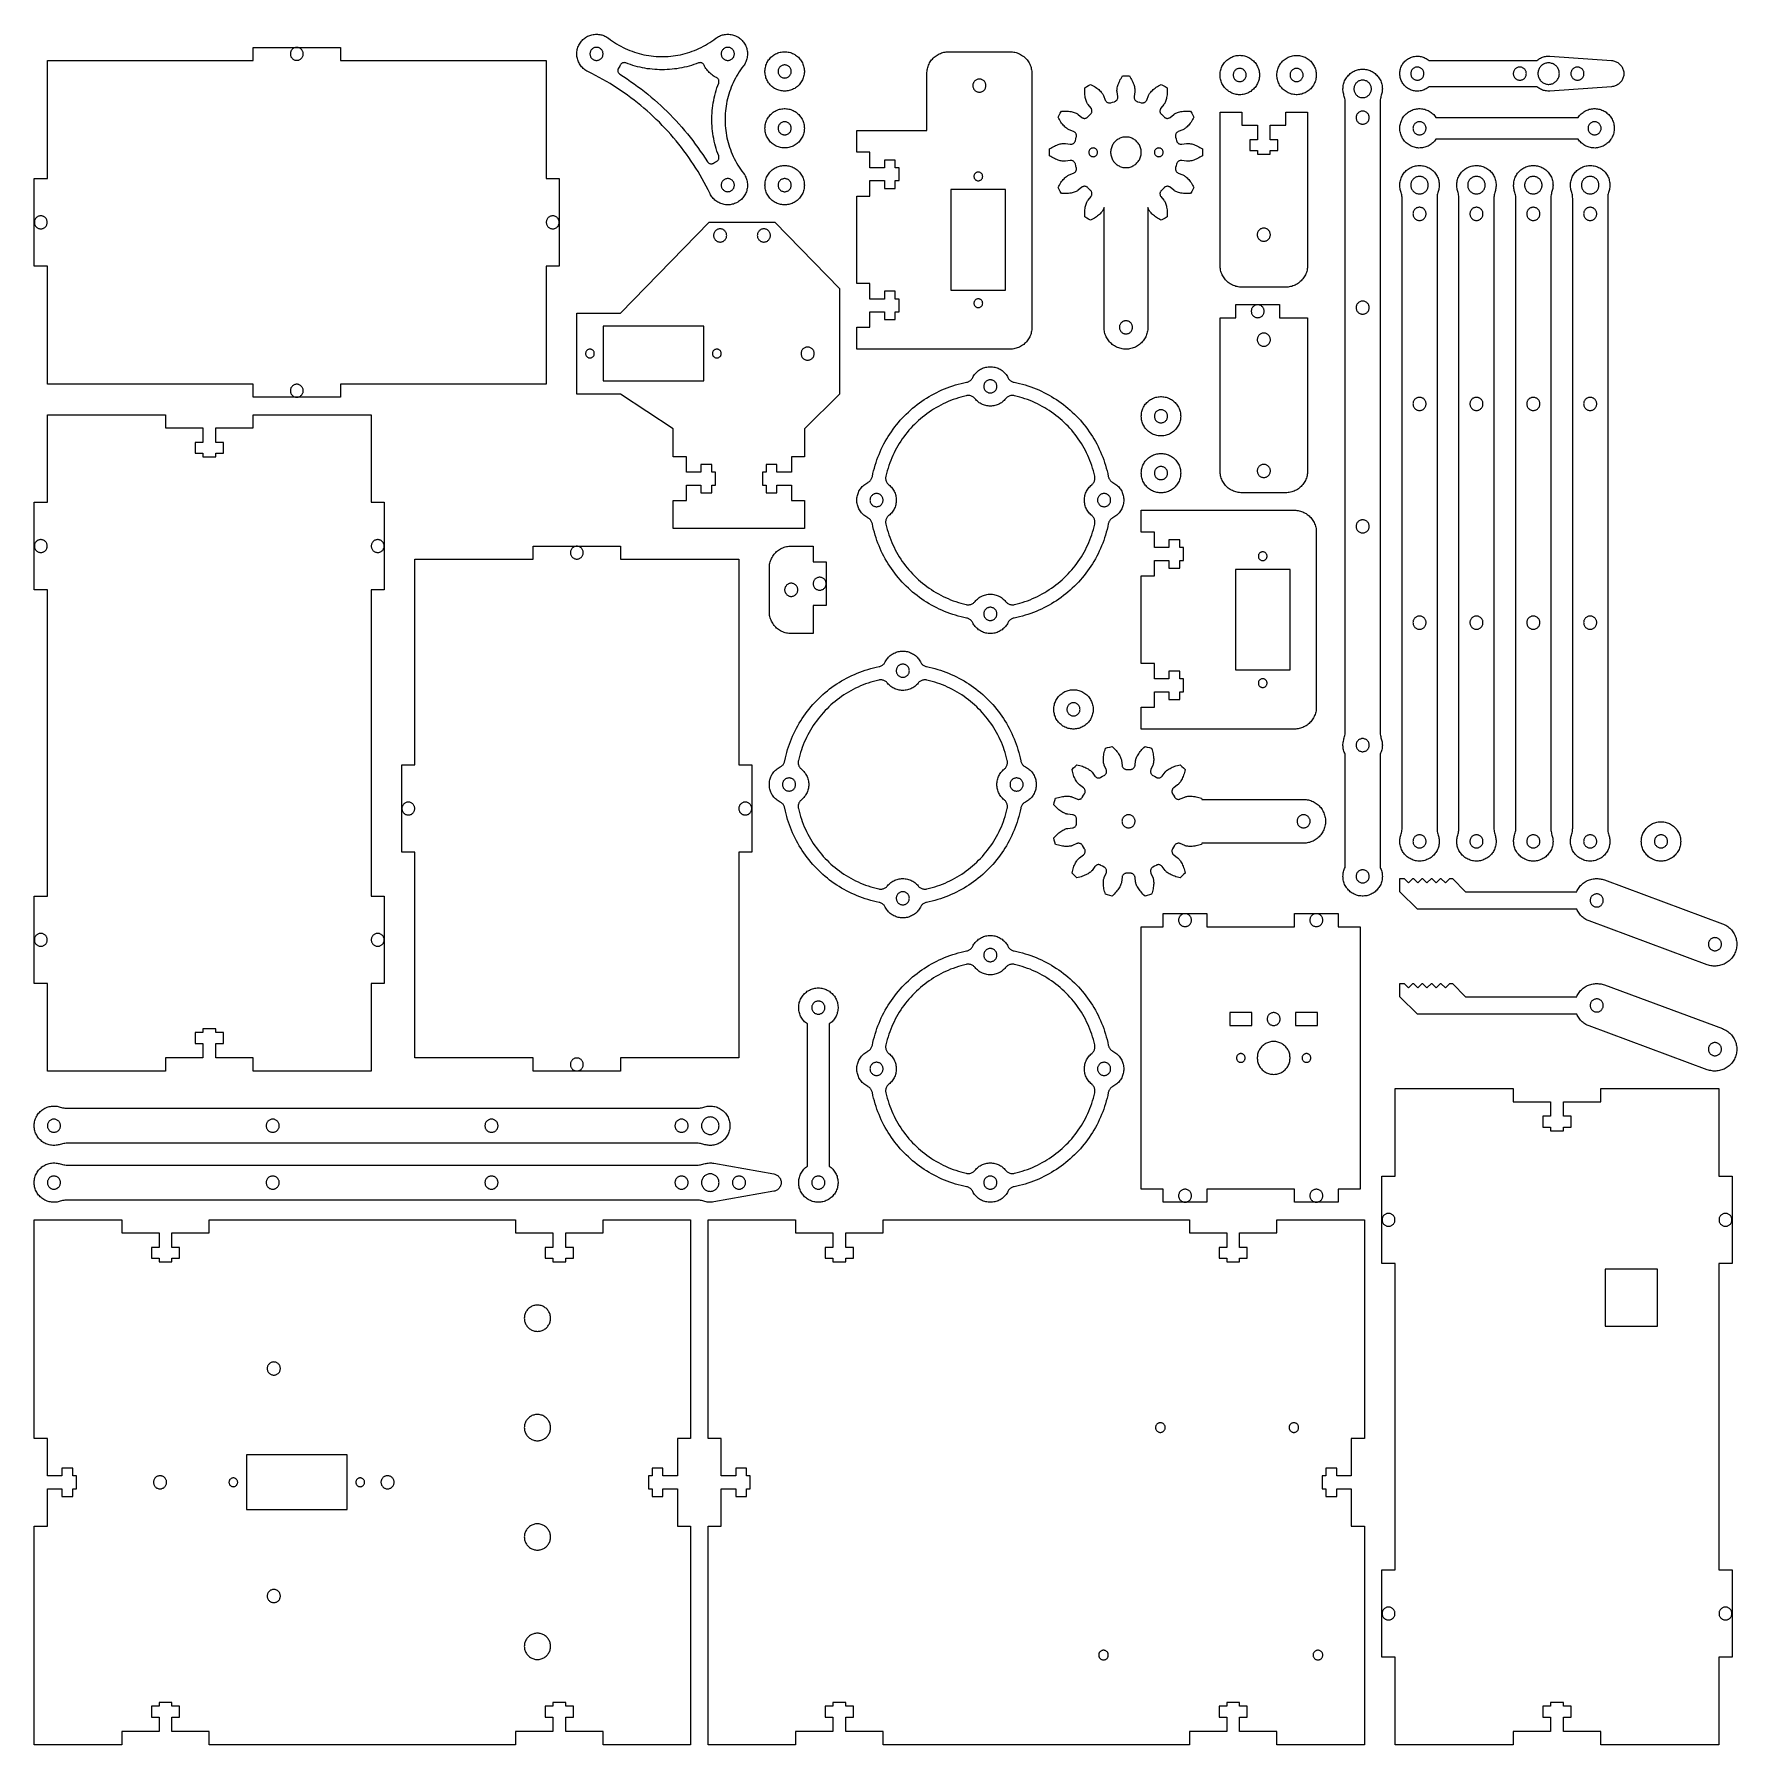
# Model space of a CAD drawing. Header units: millimetres. Extents: x 2 to 391, y 2 to 393.
import ezdxf

# ---------------------------------------------------------------- set-up
doc = ezdxf.new("R2010")
doc.units = ezdxf.units.MM
doc.layers.add('CORTE', color=7, linetype='Continuous')

msp = doc.modelspace()

# ---------------------------------------------------------------- linework, layer by layer
at = {"layer": 'CORTE'}
for points in [[(164.06, 385.74), (163.72, 385.3), (163.4, 384.84), (163.08, 384.37), (162.79, 383.9), (162.5, 383.42), (162.23, 382.92), (161.97, 382.43), (161.73, 381.92), (161.5, 381.41), (161.29, 380.89), (161.09, 380.37), (160.9, 379.84), (160.73, 379.3), (160.58, 378.76), (160.44, 378.22), (160.31, 377.67), (160.2, 377.12), (160.11, 376.57), (160.03, 376.02), (159.97, 375.46), (159.92, 374.9), (159.89, 374.34), (159.87, 373.78), (159.87, 373.22), (159.89, 372.66), (159.92, 372.1), (159.97, 371.54), (160.03, 370.98), (160.11, 370.43), (160.2, 369.88), (160.31, 369.33), (160.44, 368.78), (160.58, 368.24), (160.73, 367.7), (160.9, 367.16), (161.09, 366.63), (161.29, 366.11), (161.5, 365.59), (161.73, 365.08), (161.97, 364.57), (162.23, 364.08), (162.5, 363.58), (162.79, 363.1), (163.08, 362.63), (163.4, 362.16), (163.72, 361.7), (164.06, 361.26), (164.21, 361.04), (164.36, 360.82), (164.49, 360.59), (164.6, 360.35), (164.7, 360.11), (164.79, 359.86), (164.86, 359.6), (164.92, 359.34), (164.96, 359.08), (164.99, 358.82), (165, 358.56), (164.99, 358.29), (164.97, 358.03), (164.94, 357.77), (164.89, 357.51), (164.82, 357.25), (164.74, 357), (164.65, 356.75), (164.54, 356.51), (164.41, 356.28), (164.28, 356.05), (164.12, 355.83), (163.96, 355.63), (163.79, 355.43), (163.6, 355.24), (163.4, 355.06), (163.2, 354.9), (162.98, 354.75), (162.76, 354.61), (162.52, 354.48), (162.28, 354.37), (162.04, 354.27), (161.79, 354.19), (161.53, 354.12), (161.27, 354.07), (161.01, 354.03), (160.75, 354.01), (160.48, 354), (160.22, 354.01), (159.96, 354.03), (159.69, 354.07), (159.44, 354.13), (159.18, 354.2), (158.93, 354.28), (158.68, 354.38), (158.45, 354.5), (158.21, 354.62), (157.99, 354.76), (157.78, 354.92), (157.57, 355.08), (157.37, 355.26), (157.19, 355.45), (157.02, 355.65), (156.85, 355.86), (156.71, 356.08), (156.57, 356.31), (156.45, 356.54), (156.02, 357.4), (155.59, 358.25), (155.14, 359.1), (154.67, 359.93), (154.2, 360.76), (153.7, 361.59), (153.2, 362.4), (152.68, 363.21), (152.15, 364), (151.61, 364.79), (151.06, 365.57), (150.49, 366.35), (149.91, 367.11), (149.32, 367.86), (148.72, 368.6), (148.1, 369.34), (147.48, 370.06), (146.84, 370.78), (146.19, 371.48), (145.53, 372.17), (144.86, 372.86), (144.17, 373.53), (143.48, 374.19), (142.78, 374.84), (142.06, 375.48), (141.34, 376.1), (140.6, 376.72), (139.86, 377.32), (139.11, 377.91), (138.35, 378.49), (137.57, 379.06), (136.79, 379.61), (136, 380.15), (135.21, 380.68), (134.4, 381.2), (133.59, 381.7), (132.76, 382.2), (131.93, 382.67), (131.1, 383.14), (130.25, 383.59), (129.4, 384.02), (128.54, 384.45), (128.31, 384.57), (128.08, 384.7), (127.86, 384.85), (127.66, 385.01), (127.46, 385.19), (127.27, 385.37), (127.09, 385.56), (126.92, 385.77), (126.77, 385.98), (126.63, 386.2), (126.5, 386.43), (126.39, 386.67), (126.29, 386.92), (126.2, 387.16), (126.13, 387.42), (126.08, 387.67), (126.04, 387.93), (126.01, 388.2), (126, 388.46), (126.01, 388.72), (126.03, 388.99), (126.06, 389.25), (126.11, 389.5), (126.18, 389.76), (126.26, 390.01), (126.36, 390.26), (126.47, 390.49), (126.59, 390.73), (126.73, 390.95), (126.88, 391.17), (127.04, 391.38), (127.21, 391.57), (127.4, 391.76), (127.59, 391.94), (127.8, 392.1), (128.01, 392.25), (128.24, 392.39), (128.47, 392.52), (128.71, 392.63), (128.95, 392.73), (129.2, 392.81), (129.46, 392.88), (129.71, 392.93), (129.97, 392.97), (130.24, 392.99), (130.5, 393), (130.75, 392.99), (130.99, 392.97), (131.24, 392.94), (131.48, 392.89), (131.72, 392.83), (131.96, 392.76), (132.19, 392.67), (132.41, 392.57), (132.63, 392.46), (132.85, 392.34), (133.06, 392.2), (133.25, 392.06), (133.7, 391.72), (134.16, 391.4), (134.63, 391.09), (135.1, 390.79), (135.58, 390.5), (136.08, 390.23), (136.57, 389.97), (137.08, 389.73), (137.59, 389.5), (138.11, 389.29), (138.63, 389.09), (139.16, 388.9), (139.7, 388.73), (140.24, 388.58), (140.78, 388.44), (141.33, 388.31), (141.88, 388.2), (142.43, 388.11), (142.98, 388.03), (143.54, 387.97), (144.1, 387.92), (144.66, 387.89), (145.22, 387.87), (145.78, 387.87), (146.34, 387.89), (146.9, 387.92), (147.46, 387.97), (148.02, 388.03), (148.57, 388.11), (149.12, 388.2), (149.67, 388.31), (150.22, 388.44), (150.76, 388.58), (151.3, 388.73), (151.84, 388.9), (152.37, 389.09), (152.89, 389.29), (153.41, 389.5), (153.92, 389.73), (154.43, 389.97), (154.92, 390.23), (155.41, 390.5), (155.9, 390.79), (156.37, 391.09), (156.84, 391.4), (157.3, 391.72), (157.74, 392.06), (157.94, 392.2), (158.15, 392.34), (158.37, 392.46), (158.59, 392.57), (158.81, 392.67), (159.04, 392.76), (159.28, 392.83), (159.52, 392.89), (159.76, 392.94), (160.01, 392.97), (160.25, 392.99), (160.5, 393), (160.76, 392.99), (161.03, 392.97), (161.29, 392.93), (161.55, 392.88), (161.8, 392.81), (162.05, 392.72), (162.3, 392.63), (162.54, 392.51), (162.77, 392.39), (162.99, 392.25), (163.21, 392.09), (163.41, 391.93), (163.61, 391.75), (163.79, 391.57), (163.97, 391.37), (164.13, 391.16), (164.28, 390.94), (164.42, 390.71), (164.54, 390.48), (164.65, 390.24), (164.74, 389.99), (164.82, 389.74), (164.89, 389.49), (164.94, 389.23), (164.98, 388.97), (165, 388.7), (165, 388.44), (164.99, 388.18), (164.96, 387.91), (164.92, 387.65), (164.86, 387.39), (164.79, 387.14), (164.7, 386.89), (164.6, 386.65), (164.49, 386.41), (164.36, 386.18), (164.21, 385.96)], [(72, 313), (72, 310), (52, 310), (52, 313), (5, 313), (5, 340), (2, 340), (2, 360), (5, 360), (5, 387), (52, 387), (52, 390), (72, 390), (72, 387), (119, 387), (119, 360), (122, 360), (122, 340), (119, 340), (119, 313)], [(62, 387.03), (62.15, 387.03), (62.3, 387.06), (62.44, 387.09), (62.58, 387.15), (62.71, 387.21), (62.84, 387.29), (62.96, 387.38), (63.07, 387.49), (63.16, 387.6), (63.25, 387.72), (63.32, 387.85), (63.38, 387.99), (63.43, 388.13), (63.46, 388.28), (63.47, 388.43), (63.47, 388.57), (63.46, 388.72), (63.43, 388.87), (63.38, 389.01), (63.32, 389.15), (63.25, 389.28), (63.16, 389.4), (63.07, 389.51), (62.96, 389.62), (62.84, 389.71), (62.71, 389.79), (62.58, 389.85), (62.44, 389.91), (62.3, 389.94), (62.15, 389.97), (62, 389.97), (61.85, 389.97), (61.7, 389.94), (61.56, 389.91), (61.42, 389.85), (61.29, 389.79), (61.16, 389.71), (61.04, 389.62), (60.93, 389.51), (60.84, 389.4), (60.75, 389.28), (60.68, 389.15), (60.62, 389.01), (60.57, 388.87), (60.54, 388.72), (60.53, 388.57), (60.53, 388.43), (60.54, 388.28), (60.57, 388.13), (60.62, 387.99), (60.68, 387.85), (60.75, 387.72), (60.84, 387.6), (60.93, 387.49), (61.04, 387.38), (61.16, 387.29), (61.29, 387.21), (61.42, 387.15), (61.56, 387.09), (61.7, 387.06), (61.85, 387.03)], [(130.5, 387), (130.65, 387.01), (130.8, 387.03), (130.95, 387.07), (131.09, 387.12), (131.23, 387.19), (131.36, 387.27), (131.48, 387.36), (131.59, 387.47), (131.69, 387.58), (131.77, 387.71), (131.85, 387.84), (131.91, 387.98), (131.95, 388.12), (131.98, 388.27), (132, 388.42), (132, 388.58), (131.98, 388.73), (131.95, 388.88), (131.91, 389.02), (131.85, 389.16), (131.77, 389.29), (131.69, 389.42), (131.59, 389.53), (131.48, 389.64), (131.36, 389.73), (131.23, 389.81), (131.09, 389.88), (130.95, 389.93), (130.8, 389.97), (130.65, 389.99), (130.5, 390), (130.35, 389.99), (130.2, 389.97), (130.05, 389.93), (129.91, 389.88), (129.77, 389.81), (129.64, 389.73), (129.52, 389.64), (129.41, 389.53), (129.31, 389.42), (129.23, 389.29), (129.15, 389.16), (129.09, 389.02), (129.05, 388.88), (129.02, 388.73), (129, 388.58), (129, 388.42), (129.02, 388.27), (129.05, 388.12), (129.09, 387.98), (129.15, 387.84), (129.23, 387.71), (129.31, 387.58), (129.41, 387.47), (129.52, 387.36), (129.64, 387.27), (129.77, 387.19), (129.91, 387.12), (130.05, 387.07), (130.2, 387.03), (130.35, 387.01)], [(160.5, 387), (160.65, 387.01), (160.8, 387.03), (160.95, 387.07), (161.09, 387.12), (161.23, 387.19), (161.36, 387.27), (161.48, 387.36), (161.59, 387.47), (161.69, 387.58), (161.77, 387.71), (161.85, 387.84), (161.91, 387.98), (161.95, 388.12), (161.98, 388.27), (162, 388.42), (162, 388.58), (161.98, 388.73), (161.95, 388.88), (161.91, 389.02), (161.85, 389.16), (161.77, 389.29), (161.69, 389.42), (161.59, 389.53), (161.48, 389.64), (161.36, 389.73), (161.23, 389.81), (161.09, 389.88), (160.95, 389.93), (160.8, 389.97), (160.65, 389.99), (160.5, 390), (160.35, 389.99), (160.2, 389.97), (160.05, 389.93), (159.91, 389.88), (159.77, 389.81), (159.64, 389.73), (159.52, 389.64), (159.41, 389.53), (159.31, 389.42), (159.23, 389.29), (159.15, 389.16), (159.09, 389.02), (159.05, 388.88), (159.02, 388.73), (159, 388.58), (159, 388.42), (159.02, 388.27), (159.05, 388.12), (159.09, 387.98), (159.15, 387.84), (159.23, 387.71), (159.31, 387.58), (159.41, 387.47), (159.52, 387.36), (159.64, 387.27), (159.77, 387.19), (159.91, 387.12), (160.05, 387.07), (160.2, 387.03), (160.35, 387.01)], [(173.5, 388.99), (173.76, 388.98), (174.03, 388.96), (174.29, 388.92), (174.55, 388.87), (174.81, 388.8), (175.06, 388.71), (175.31, 388.61), (175.55, 388.5), (175.79, 388.37), (176.01, 388.22), (176.23, 388.07), (176.44, 387.9), (176.63, 387.72), (176.82, 387.53), (176.99, 387.33), (177.15, 387.12), (177.3, 386.89), (177.44, 386.66), (177.56, 386.43), (177.67, 386.18), (177.76, 385.93), (177.84, 385.68), (177.9, 385.42), (177.95, 385.16), (177.98, 384.89), (178, 384.63), (178, 384.36), (177.98, 384.09), (177.95, 383.83), (177.9, 383.57), (177.84, 383.31), (177.76, 383.05), (177.67, 382.8), (177.56, 382.56), (177.44, 382.32), (177.3, 382.09), (177.15, 381.87), (176.99, 381.66), (176.82, 381.45), (176.63, 381.26), (176.44, 381.08), (176.23, 380.92), (176.01, 380.76), (175.79, 380.62), (175.55, 380.49), (175.31, 380.37), (175.06, 380.27), (174.81, 380.19), (174.55, 380.12), (174.29, 380.06), (174.03, 380.02), (173.76, 380), (173.5, 379.99), (173.23, 380), (172.97, 380.02), (172.7, 380.06), (172.44, 380.12), (172.18, 380.19), (171.93, 380.27), (171.68, 380.37), (171.44, 380.49), (171.21, 380.62), (170.98, 380.76), (170.77, 380.92), (170.56, 381.08), (170.36, 381.26), (170.18, 381.45), (170, 381.66), (169.84, 381.87), (169.69, 382.09), (169.56, 382.32), (169.43, 382.56), (169.33, 382.8), (169.23, 383.05), (169.16, 383.31), (169.09, 383.57), (169.05, 383.83), (169.02, 384.09), (169, 384.36), (169, 384.63), (169.02, 384.89), (169.05, 385.16), (169.09, 385.42), (169.16, 385.68), (169.23, 385.93), (169.33, 386.18), (169.43, 386.43), (169.56, 386.66), (169.69, 386.89), (169.84, 387.12), (170, 387.33), (170.18, 387.53), (170.36, 387.72), (170.56, 387.9), (170.77, 388.07), (170.98, 388.22), (171.21, 388.37), (171.44, 388.5), (171.68, 388.61), (171.93, 388.71), (172.18, 388.8), (172.44, 388.87), (172.7, 388.92), (172.97, 388.96), (173.23, 388.98)], [(196.31, 364.23), (196.31, 362.47), (193, 362.47), (193, 366), (190, 366), (190, 371), (206, 371), (206, 384), (206.01, 384.28), (206.03, 384.56), (206.07, 384.84), (206.13, 385.11), (206.2, 385.38), (206.28, 385.65), (206.38, 385.91), (206.5, 386.17), (206.62, 386.42), (206.77, 386.66), (206.92, 386.89), (207.09, 387.12), (207.27, 387.33), (207.46, 387.54), (207.67, 387.73), (207.88, 387.91), (208.11, 388.08), (208.34, 388.23), (208.58, 388.38), (208.83, 388.5), (209.09, 388.62), (209.35, 388.72), (209.62, 388.8), (209.89, 388.87), (210.16, 388.93), (210.44, 388.97), (210.72, 388.99), (211, 389), (225, 389), (225.28, 388.99), (225.56, 388.97), (225.84, 388.93), (226.11, 388.87), (226.38, 388.8), (226.65, 388.72), (226.91, 388.62), (227.17, 388.5), (227.42, 388.38), (227.66, 388.23), (227.89, 388.08), (228.12, 387.91), (228.33, 387.73), (228.54, 387.54), (228.73, 387.33), (228.91, 387.12), (229.08, 386.89), (229.23, 386.66), (229.38, 386.42), (229.5, 386.17), (229.62, 385.91), (229.72, 385.65), (229.8, 385.38), (229.87, 385.11), (229.93, 384.84), (229.97, 384.56), (229.99, 384.28), (230, 384), (230, 326), (229.99, 325.72), (229.97, 325.44), (229.93, 325.16), (229.87, 324.89), (229.8, 324.62), (229.72, 324.35), (229.62, 324.09), (229.5, 323.83), (229.38, 323.58), (229.23, 323.34), (229.08, 323.11), (228.91, 322.88), (228.73, 322.67), (228.54, 322.46), (228.33, 322.27), (228.12, 322.09), (227.89, 321.92), (227.66, 321.77), (227.42, 321.62), (227.17, 321.5), (226.91, 321.38), (226.65, 321.28), (226.38, 321.2), (226.11, 321.13), (225.84, 321.07), (225.56, 321.03), (225.28, 321.01), (225, 321), (190, 321), (190, 326), (193, 326), (193, 329.53), (196.31, 329.53), (196.31, 327.77), (198.79, 327.77), (198.79, 329.53), (199.63, 329.53), (199.63, 332.47), (198.79, 332.47), (198.79, 334.23), (196.31, 334.23), (196.31, 332.47), (193, 332.47), (193, 336), (190, 336), (190, 356), (193, 356), (193, 359.53), (196.31, 359.53), (196.31, 357.77), (198.79, 357.77), (198.79, 359.53), (199.63, 359.53), (199.63, 362.47), (198.79, 362.47), (198.79, 364.23)], [(277.49, 388.18), (277.76, 388.17), (278.03, 388.14), (278.29, 388.1), (278.55, 388.05), (278.81, 387.98), (279.06, 387.89), (279.31, 387.79), (279.55, 387.68), (279.78, 387.55), (280.01, 387.41), (280.22, 387.25), (280.43, 387.08), (280.63, 386.9), (280.81, 386.71), (280.99, 386.51), (281.15, 386.3), (281.3, 386.08), (281.44, 385.85), (281.56, 385.61), (281.66, 385.37), (281.76, 385.12), (281.84, 384.86), (281.9, 384.6), (281.94, 384.34), (281.98, 384.08), (281.99, 383.81), (281.99, 383.54), (281.98, 383.28), (281.94, 383.01), (281.9, 382.75), (281.84, 382.49), (281.76, 382.23), (281.66, 381.98), (281.56, 381.74), (281.44, 381.5), (281.3, 381.27), (281.15, 381.05), (280.99, 380.84), (280.81, 380.64), (280.63, 380.45), (280.43, 380.27), (280.22, 380.1), (280.01, 379.94), (279.78, 379.8), (279.55, 379.67), (279.31, 379.56), (279.06, 379.46), (278.81, 379.37), (278.55, 379.3), (278.29, 379.25), (278.03, 379.21), (277.76, 379.18), (277.49, 379.18), (277.23, 379.18), (276.96, 379.21), (276.7, 379.25), (276.44, 379.3), (276.18, 379.37), (275.93, 379.46), (275.68, 379.56), (275.44, 379.67), (275.21, 379.8), (274.98, 379.94), (274.76, 380.1), (274.56, 380.27), (274.36, 380.45), (274.17, 380.64), (274, 380.84), (273.84, 381.05), (273.69, 381.27), (273.55, 381.5), (273.43, 381.74), (273.32, 381.98), (273.23, 382.23), (273.15, 382.49), (273.09, 382.75), (273.04, 383.01), (273.01, 383.28), (273, 383.54), (273, 383.81), (273.01, 384.08), (273.04, 384.34), (273.09, 384.6), (273.15, 384.86), (273.23, 385.12), (273.32, 385.37), (273.43, 385.61), (273.55, 385.85), (273.69, 386.08), (273.84, 386.3), (274, 386.51), (274.17, 386.71), (274.36, 386.9), (274.56, 387.08), (274.76, 387.25), (274.98, 387.41), (275.21, 387.55), (275.44, 387.68), (275.68, 387.79), (275.93, 387.89), (276.18, 387.98), (276.44, 388.05), (276.7, 388.1), (276.96, 388.14), (277.23, 388.17)], [(294.99, 383.67), (294.98, 383.41), (294.96, 383.14), (294.92, 382.88), (294.87, 382.62), (294.8, 382.36), (294.71, 382.11), (294.61, 381.86), (294.5, 381.62), (294.37, 381.39), (294.22, 381.16), (294.07, 380.94), (293.9, 380.74), (293.72, 380.54), (293.53, 380.35), (293.33, 380.18), (293.12, 380.02), (292.89, 379.87), (292.66, 379.73), (292.43, 379.61), (292.18, 379.5), (291.93, 379.41), (291.68, 379.33), (291.42, 379.27), (291.16, 379.22), (290.89, 379.19), (290.63, 379.18), (290.36, 379.18), (290.09, 379.19), (289.83, 379.22), (289.57, 379.27), (289.31, 379.33), (289.05, 379.41), (288.8, 379.5), (288.56, 379.61), (288.32, 379.73), (288.09, 379.87), (287.87, 380.02), (287.66, 380.18), (287.45, 380.35), (287.26, 380.54), (287.08, 380.74), (286.92, 380.94), (286.76, 381.16), (286.62, 381.39), (286.49, 381.62), (286.37, 381.86), (286.27, 382.11), (286.19, 382.36), (286.12, 382.62), (286.06, 382.88), (286.02, 383.14), (286, 383.41), (285.99, 383.67), (286, 383.94), (286.02, 384.21), (286.06, 384.47), (286.12, 384.73), (286.19, 384.99), (286.27, 385.24), (286.37, 385.49), (286.49, 385.73), (286.62, 385.96), (286.76, 386.19), (286.92, 386.4), (287.08, 386.61), (287.26, 386.81), (287.45, 386.99), (287.66, 387.17), (287.87, 387.33), (288.09, 387.48), (288.32, 387.61), (288.56, 387.74), (288.8, 387.84), (289.05, 387.94), (289.31, 388.01), (289.57, 388.08), (289.83, 388.12), (290.09, 388.16), (290.36, 388.17), (290.63, 388.17), (290.89, 388.16), (291.16, 388.12), (291.42, 388.08), (291.68, 388.01), (291.93, 387.94), (292.18, 387.84), (292.43, 387.74), (292.66, 387.61), (292.89, 387.48), (293.12, 387.33), (293.33, 387.17), (293.53, 386.99), (293.72, 386.81), (293.9, 386.61), (294.07, 386.4), (294.22, 386.19), (294.37, 385.96), (294.5, 385.73), (294.61, 385.49), (294.71, 385.24), (294.8, 384.99), (294.87, 384.73), (294.92, 384.47), (294.96, 384.21), (294.98, 383.94)], [(315.07, 381.36), (314.92, 381.55), (314.77, 381.76), (314.64, 381.97), (314.52, 382.19), (314.41, 382.42), (314.32, 382.65), (314.24, 382.89), (314.18, 383.13), (314.13, 383.38), (314.1, 383.63), (314.09, 383.88), (314.09, 384.13), (314.11, 384.38), (314.14, 384.63), (314.19, 384.87), (314.25, 385.12), (314.33, 385.36), (314.42, 385.59), (314.53, 385.82), (314.65, 386.04), (314.78, 386.25), (314.93, 386.45), (315.09, 386.64), (315.26, 386.83), (315.45, 387), (315.64, 387.16), (315.84, 387.3), (316.06, 387.44), (316.28, 387.56), (316.5, 387.66), (316.74, 387.76), (316.98, 387.83), (317.22, 387.9), (317.47, 387.94), (317.71, 387.97), (317.97, 387.99), (318.22, 387.99), (318.47, 387.97), (318.72, 387.94), (318.96, 387.89), (319.21, 387.83), (319.44, 387.75), (319.68, 387.66), (319.9, 387.55), (320.12, 387.43), (320.34, 387.3), (320.54, 387.15), (320.73, 386.99), (345.44, 386.99), (345.63, 387.15), (345.83, 387.29), (346.03, 387.42), (346.24, 387.54), (346.46, 387.65), (346.69, 387.74), (346.92, 387.82), (347.16, 387.88), (347.4, 387.93), (347.64, 387.97), (347.88, 387.99), (348.12, 387.99), (348.37, 387.98), (362.48, 386.98), (362.7, 386.96), (362.91, 386.92), (363.11, 386.87), (363.32, 386.8), (363.52, 386.72), (363.71, 386.62), (363.89, 386.52), (364.07, 386.39), (364.23, 386.26), (364.39, 386.11), (364.54, 385.96), (364.67, 385.79), (364.79, 385.61), (364.9, 385.43), (365, 385.24), (365.08, 385.04), (365.15, 384.84), (365.2, 384.63), (365.24, 384.42), (365.26, 384.2), (365.27, 383.99), (365.26, 383.78), (365.24, 383.56), (365.2, 383.35), (365.15, 383.15), (365.08, 382.94), (365, 382.74), (364.9, 382.55), (364.79, 382.37), (364.67, 382.19), (364.54, 382.03), (364.39, 381.87), (364.23, 381.72), (364.07, 381.59), (363.89, 381.47), (363.71, 381.36), (363.52, 381.26), (363.32, 381.18), (363.11, 381.11), (362.91, 381.06), (362.7, 381.02), (362.48, 381), (348.37, 380), (348.12, 379.99), (347.88, 380), (347.64, 380.02), (347.4, 380.05), (347.16, 380.1), (346.92, 380.16), (346.69, 380.24), (346.46, 380.33), (346.24, 380.44), (346.03, 380.56), (345.83, 380.69), (345.63, 380.84), (345.44, 380.99), (320.73, 380.99), (320.54, 380.83), (320.33, 380.68), (320.12, 380.55), (319.9, 380.43), (319.67, 380.32), (319.44, 380.23), (319.2, 380.15), (318.95, 380.09), (318.71, 380.04), (318.46, 380.01), (318.2, 379.99), (317.95, 379.99), (317.7, 380.01), (317.45, 380.04), (317.2, 380.09), (316.96, 380.15), (316.72, 380.23), (316.49, 380.32), (316.26, 380.43), (316.04, 380.55), (315.83, 380.69), (315.62, 380.84), (315.43, 381), (315.25, 381.17)], [(155.84, 363.84), (155.91, 363.74), (155.99, 363.65), (156.09, 363.57), (156.19, 363.5), (156.3, 363.45), (156.41, 363.41), (156.53, 363.38), (156.65, 363.37), (156.77, 363.37), (156.9, 363.39), (157.01, 363.42), (157.13, 363.47), (157.23, 363.53), (157.46, 363.67), (157.69, 363.8), (157.92, 363.92), (158.03, 363.98), (158.13, 364.05), (158.22, 364.14), (158.3, 364.23), (158.37, 364.34), (158.42, 364.45), (158.46, 364.57), (158.49, 364.69), (158.49, 364.82), (158.49, 364.94), (158.47, 365.06), (158.43, 365.18), (158.22, 365.73), (158.03, 366.29), (157.85, 366.85), (157.69, 367.41), (157.54, 367.98), (157.41, 368.55), (157.29, 369.13), (157.19, 369.7), (157.1, 370.28), (157.02, 370.87), (156.96, 371.45), (156.92, 372.03), (156.89, 372.62), (156.87, 373.21), (156.87, 373.79), (156.89, 374.38), (156.92, 374.97), (156.96, 375.55), (157.02, 376.13), (157.1, 376.72), (157.19, 377.3), (157.29, 377.87), (157.41, 378.45), (157.54, 379.02), (157.69, 379.59), (157.85, 380.15), (158.03, 380.71), (158.22, 381.27), (158.43, 381.82), (158.47, 381.93), (158.49, 382.06), (158.49, 382.18), (158.49, 382.31), (158.46, 382.43), (158.42, 382.55), (158.37, 382.66), (158.3, 382.77), (158.22, 382.86), (158.13, 382.95), (158.03, 383.02), (157.92, 383.08), (157.66, 383.21), (157.41, 383.36), (157.16, 383.51), (156.92, 383.68), (156.69, 383.86), (156.47, 384.06), (156.26, 384.26), (156.06, 384.47), (155.86, 384.69), (155.68, 384.92), (155.51, 385.16), (155.36, 385.41), (155.21, 385.66), (155.08, 385.92), (155.02, 386.03), (154.95, 386.13), (154.86, 386.22), (154.77, 386.3), (154.66, 386.37), (154.55, 386.42), (154.43, 386.46), (154.31, 386.49), (154.18, 386.5), (154.06, 386.49), (153.93, 386.47), (153.82, 386.43), (153.28, 386.23), (152.75, 386.04), (152.21, 385.87), (151.66, 385.71), (151.12, 385.57), (150.56, 385.44), (150.01, 385.32), (149.45, 385.21), (148.89, 385.12), (148.33, 385.05), (147.77, 384.98), (147.2, 384.93), (146.63, 384.9), (146.07, 384.88), (145.5, 384.87), (144.93, 384.88), (144.37, 384.9), (143.8, 384.93), (143.23, 384.98), (142.67, 385.05), (142.11, 385.12), (141.55, 385.21), (140.99, 385.32), (140.44, 385.44), (139.88, 385.57), (139.34, 385.71), (138.79, 385.87), (138.25, 386.04), (137.71, 386.23), (137.18, 386.43), (137.07, 386.46), (136.95, 386.49), (136.82, 386.5), (136.7, 386.49), (136.57, 386.46), (136.46, 386.43), (136.34, 386.37), (136.24, 386.31), (136.14, 386.23), (136.05, 386.13), (135.98, 386.03), (135.92, 385.92), (135.8, 385.69), (135.67, 385.46), (135.53, 385.23), (135.47, 385.13), (135.42, 385.01), (135.39, 384.9), (135.37, 384.77), (135.37, 384.65), (135.38, 384.53), (135.41, 384.41), (135.45, 384.3), (135.5, 384.19), (135.57, 384.09), (135.65, 383.99), (135.74, 383.91), (135.84, 383.84), (136.67, 383.31), (137.49, 382.77), (138.3, 382.22), (139.11, 381.65), (139.9, 381.07), (140.69, 380.48), (141.47, 379.88), (142.23, 379.26), (142.99, 378.63), (143.74, 377.99), (144.48, 377.34), (145.2, 376.68), (145.92, 376.01), (146.63, 375.32), (147.32, 374.63), (148.01, 373.92), (148.68, 373.2), (149.34, 372.48), (149.99, 371.74), (150.63, 370.99), (151.26, 370.23), (151.88, 369.47), (152.48, 368.69), (153.07, 367.9), (153.65, 367.11), (154.22, 366.3), (154.77, 365.49), (155.31, 364.67)], [(173.5, 382.99), (173.65, 383), (173.8, 383.02), (173.95, 383.06), (174.09, 383.11), (174.23, 383.18), (174.35, 383.26), (174.47, 383.35), (174.58, 383.46), (174.68, 383.57), (174.77, 383.7), (174.84, 383.83), (174.9, 383.97), (174.95, 384.12), (174.98, 384.26), (175, 384.42), (175, 384.57), (174.98, 384.72), (174.95, 384.87), (174.9, 385.01), (174.84, 385.15), (174.77, 385.29), (174.68, 385.41), (174.58, 385.53), (174.47, 385.63), (174.35, 385.72), (174.23, 385.8), (174.09, 385.87), (173.95, 385.92), (173.8, 385.96), (173.65, 385.98), (173.5, 385.99), (173.35, 385.98), (173.2, 385.96), (173.05, 385.92), (172.91, 385.87), (172.77, 385.8), (172.64, 385.72), (172.52, 385.63), (172.41, 385.53), (172.31, 385.41), (172.22, 385.29), (172.15, 385.15), (172.09, 385.01), (172.05, 384.87), (172.01, 384.72), (172, 384.57), (172, 384.42), (172.01, 384.26), (172.05, 384.12), (172.09, 383.97), (172.15, 383.83), (172.22, 383.7), (172.31, 383.57), (172.41, 383.46), (172.52, 383.35), (172.64, 383.26), (172.77, 383.18), (172.91, 383.11), (173.05, 383.06), (173.2, 383.02), (173.35, 383)], [(246.5, 326), (246.5, 353.4), (246.34, 353.01), (246.29, 352.89), (246.24, 352.78), (246.15, 352.64), (246.05, 352.49), (245.92, 352.33), (245.77, 352.15), (245.6, 351.98), (245.42, 351.8), (245.22, 351.63), (245.01, 351.45), (244.78, 351.28), (244.53, 351.11), (244.28, 350.94), (244.01, 350.78), (243.72, 350.62), (243.43, 350.47), (242.97, 350.72), (242.53, 350.98), (242.08, 351.25), (242.07, 351.59), (242.06, 351.92), (242.07, 352.25), (242.09, 352.56), (242.11, 352.87), (242.15, 353.16), (242.2, 353.44), (242.26, 353.71), (242.32, 353.96), (242.4, 354.19), (242.47, 354.4), (242.56, 354.6), (242.64, 354.76), (242.71, 354.89), (242.74, 354.94), (242.83, 355.04), (243.51, 355.91), (243.58, 356.01), (243.64, 356.12), (243.69, 356.23), (243.72, 356.35), (243.73, 356.48), (243.73, 356.6), (243.72, 356.72), (243.69, 356.84), (243.65, 356.96), (243.6, 357.07), (243.54, 357.16), (243.48, 357.24), (243.41, 357.31), (243.1, 357.6), (242.81, 357.91), (242.71, 358), (242.61, 358.07), (242.5, 358.14), (242.38, 358.18), (242.25, 358.22), (242.13, 358.23), (242, 358.24), (241.87, 358.22), (241.75, 358.19), (241.63, 358.15), (241.51, 358.09), (241.41, 358.01), (240.54, 357.33), (240.43, 357.25), (240.39, 357.21), (240.26, 357.14), (240.09, 357.06), (239.9, 356.98), (239.69, 356.9), (239.45, 356.83), (239.2, 356.76), (238.94, 356.7), (238.66, 356.65), (238.36, 356.62), (238.06, 356.59), (237.74, 356.57), (237.42, 356.56), (237.09, 356.57), (236.75, 356.59), (236.47, 357.03), (236.21, 357.47), (235.97, 357.93), (236.13, 358.23), (236.29, 358.53), (236.46, 358.8), (236.63, 359.07), (236.8, 359.32), (236.98, 359.55), (237.17, 359.77), (237.35, 359.97), (237.53, 360.16), (237.71, 360.32), (237.89, 360.47), (238.05, 360.59), (238.2, 360.7), (238.33, 360.77), (238.38, 360.79), (238.51, 360.85), (239.54, 361.25), (239.65, 361.31), (239.75, 361.37), (239.85, 361.45), (239.94, 361.54), (240.01, 361.63), (240.07, 361.74), (240.12, 361.85), (240.16, 361.97), (240.18, 362.09), (240.19, 362.22), (240.18, 362.32), (240.17, 362.42), (240.14, 362.52), (240.03, 362.93), (239.93, 363.34), (239.89, 363.46), (239.84, 363.58), (239.77, 363.69), (239.69, 363.79), (239.6, 363.88), (239.5, 363.96), (239.39, 364.03), (239.27, 364.08), (239.15, 364.11), (239.02, 364.14), (238.89, 364.14), (238.77, 364.13), (237.67, 363.97), (237.54, 363.95), (237.48, 363.95), (237.33, 363.95), (237.15, 363.96), (236.94, 363.98), (236.72, 364.02), (236.48, 364.08), (236.23, 364.15), (235.97, 364.23), (235.7, 364.33), (235.43, 364.44), (235.15, 364.57), (234.87, 364.71), (234.59, 364.87), (234.3, 365.04), (234.02, 365.22), (234, 365.74), (234, 366.26), (234.02, 366.78), (234.3, 366.96), (234.59, 367.13), (234.87, 367.29), (235.15, 367.43), (235.43, 367.56), (235.7, 367.67), (235.97, 367.77), (236.23, 367.85), (236.48, 367.92), (236.72, 367.98), (236.94, 368.02), (237.15, 368.04), (237.33, 368.05), (237.48, 368.05), (237.54, 368.05), (237.67, 368.03), (238.77, 367.87), (238.89, 367.86), (239.01, 367.86), (239.13, 367.88), (239.25, 367.92), (239.37, 367.96), (239.47, 368.02), (239.57, 368.1), (239.67, 368.18), (239.75, 368.27), (239.81, 368.38), (239.86, 368.47), (239.9, 368.56), (239.93, 368.66), (240.03, 369.07), (240.14, 369.48), (240.17, 369.61), (240.19, 369.73), (240.19, 369.86), (240.17, 369.99), (240.14, 370.11), (240.09, 370.23), (240.03, 370.34), (239.95, 370.45), (239.86, 370.54), (239.76, 370.62), (239.65, 370.69), (239.54, 370.75), (238.51, 371.15), (238.38, 371.21), (238.33, 371.23), (238.2, 371.3), (238.05, 371.41), (237.89, 371.53), (237.71, 371.68), (237.53, 371.84), (237.35, 372.03), (237.17, 372.23), (236.98, 372.45), (236.8, 372.68), (236.63, 372.93), (236.46, 373.2), (236.29, 373.47), (236.13, 373.77), (235.97, 374.07), (236.21, 374.53), (236.47, 374.97), (236.75, 375.41), (237.09, 375.43), (237.42, 375.44), (237.74, 375.43), (238.06, 375.41), (238.36, 375.38), (238.66, 375.35), (238.94, 375.3), (239.2, 375.24), (239.45, 375.17), (239.69, 375.1), (239.9, 375.02), (240.09, 374.94), (240.26, 374.86), (240.39, 374.79), (240.43, 374.75), (240.54, 374.67), (241.41, 373.99), (241.51, 373.92), (241.62, 373.86), (241.73, 373.81), (241.85, 373.78), (241.97, 373.77), (242.1, 373.76), (242.22, 373.78), (242.34, 373.8), (242.46, 373.85), (242.57, 373.9), (242.65, 373.96), (242.73, 374.02), (242.81, 374.09), (243.1, 374.4), (243.41, 374.69), (243.49, 374.78), (243.57, 374.89), (243.63, 375), (243.68, 375.12), (243.72, 375.24), (243.73, 375.37), (243.73, 375.5), (243.72, 375.63), (243.69, 375.75), (243.65, 375.87), (243.59, 375.99), (243.51, 376.09), (242.83, 376.96), (242.74, 377.06), (242.71, 377.11), (242.64, 377.24), (242.56, 377.4), (242.47, 377.6), (242.4, 377.81), (242.32, 378.04), (242.26, 378.29), (242.2, 378.56), (242.15, 378.84), (242.11, 379.13), (242.09, 379.44), (242.07, 379.75), (242.06, 380.08), (242.07, 380.41), (242.08, 380.75), (242.53, 381.02), (242.97, 381.28), (243.43, 381.53), (243.73, 381.37), (244.02, 381.21), (244.3, 381.04), (244.57, 380.87), (244.82, 380.69), (245.05, 380.51), (245.27, 380.33), (245.47, 380.15), (245.66, 379.97), (245.82, 379.79), (245.97, 379.61), (246.09, 379.45), (246.19, 379.29), (246.27, 379.16), (246.29, 379.11), (246.34, 378.99), (246.75, 377.96), (246.8, 377.85), (246.87, 377.75), (246.95, 377.65), (247.03, 377.56), (247.13, 377.49), (247.24, 377.42), (247.35, 377.37), (247.47, 377.34), (247.59, 377.32), (247.71, 377.31), (247.82, 377.31), (247.92, 377.33), (248.02, 377.35), (248.42, 377.47), (248.84, 377.57), (248.96, 377.61), (249.08, 377.66), (249.19, 377.73), (249.29, 377.81), (249.38, 377.9), (249.46, 378), (249.52, 378.11), (249.58, 378.23), (249.61, 378.35), (249.63, 378.48), (249.64, 378.6), (249.63, 378.73), (249.47, 379.83), (249.45, 379.96), (249.44, 380.01), (249.44, 380.16), (249.46, 380.35), (249.48, 380.55), (249.52, 380.78), (249.57, 381.02), (249.64, 381.27), (249.73, 381.53), (249.83, 381.79), (249.94, 382.07), (250.07, 382.34), (250.21, 382.63), (250.37, 382.91), (250.54, 383.2), (250.72, 383.48), (251.24, 383.5), (251.76, 383.5), (252.27, 383.48), (252.46, 383.2), (252.63, 382.91), (252.79, 382.63), (252.93, 382.34), (253.06, 382.07), (253.17, 381.79), (253.27, 381.53), (253.35, 381.27), (253.42, 381.02), (253.48, 380.78), (253.52, 380.55), (253.54, 380.35), (253.55, 380.16), (253.55, 380.01), (253.55, 379.96), (253.53, 379.83), (253.37, 378.73), (253.36, 378.61), (253.36, 378.49), (253.38, 378.36), (253.41, 378.25), (253.46, 378.13), (253.52, 378.02), (253.59, 377.92), (253.68, 377.83), (253.77, 377.75), (253.88, 377.69), (253.97, 377.64), (254.06, 377.6), (254.16, 377.57), (254.57, 377.47), (254.98, 377.35), (255.1, 377.32), (255.23, 377.31), (255.36, 377.31), (255.49, 377.33), (255.61, 377.36), (255.73, 377.41), (255.84, 377.47), (255.95, 377.55), (256.04, 377.64), (256.12, 377.74), (256.19, 377.85), (256.24, 377.96), (256.65, 378.99), (256.7, 379.11), (256.73, 379.16), (256.8, 379.29), (256.9, 379.45), (257.03, 379.61), (257.17, 379.79), (257.34, 379.97), (257.53, 380.15), (257.73, 380.33), (257.95, 380.51), (258.18, 380.69), (258.43, 380.87), (258.69, 381.04), (258.97, 381.21), (259.26, 381.37), (259.57, 381.53), (260.02, 381.28), (260.47, 381.02), (260.91, 380.75), (260.93, 380.41), (260.93, 380.08), (260.93, 379.75), (260.91, 379.44), (260.88, 379.13), (260.84, 378.84), (260.79, 378.56), (260.74, 378.29), (260.67, 378.04), (260.6, 377.81), (260.52, 377.6), (260.44, 377.4), (260.36, 377.24), (260.28, 377.11), (260.25, 377.06), (260.17, 376.96), (259.48, 376.09), (259.41, 375.99), (259.36, 375.88), (259.31, 375.77), (259.28, 375.65), (259.26, 375.52), (259.26, 375.4), (259.27, 375.28), (259.3, 375.16), (259.34, 375.04), (259.4, 374.93), (259.45, 374.84), (259.52, 374.76), (259.59, 374.69), (259.89, 374.4), (260.19, 374.09), (260.28, 374), (260.39, 373.93), (260.5, 373.86), (260.62, 373.82), (260.74, 373.78), (260.87, 373.77), (261, 373.76), (261.13, 373.78), (261.25, 373.81), (261.37, 373.85), (261.48, 373.91), (261.59, 373.99), (262.46, 374.67), (262.56, 374.75), (262.61, 374.79), (262.74, 374.86), (262.9, 374.94), (263.09, 375.02), (263.31, 375.1), (263.54, 375.17), (263.79, 375.24), (264.06, 375.3), (264.34, 375.35), (264.63, 375.38), (264.94, 375.41), (265.25, 375.43), (265.58, 375.44), (265.91, 375.43), (266.25, 375.41), (266.52, 374.97), (266.78, 374.53), (267.03, 374.07), (266.87, 373.77), (266.71, 373.47), (266.54, 373.2), (266.37, 372.93), (266.19, 372.68), (266.01, 372.45), (265.83, 372.23), (265.65, 372.03), (265.46, 371.84), (265.29, 371.68), (265.11, 371.53), (264.94, 371.41), (264.79, 371.3), (264.66, 371.23), (264.61, 371.21), (264.49, 371.15), (263.46, 370.75), (263.35, 370.69), (263.24, 370.63), (263.15, 370.55), (263.06, 370.46), (262.99, 370.37), (262.92, 370.26), (262.87, 370.15), (262.84, 370.03), (262.81, 369.91), (262.81, 369.78), (262.81, 369.68), (262.83, 369.58), (262.85, 369.48), (262.97, 369.07), (263.07, 368.66), (263.11, 368.54), (263.16, 368.42), (263.22, 368.31), (263.3, 368.21), (263.39, 368.12), (263.5, 368.04), (263.61, 367.97), (263.72, 367.92), (263.85, 367.89), (263.97, 367.86), (264.1, 367.86), (264.23, 367.87), (265.32, 368.03), (265.46, 368.05), (265.51, 368.05), (265.66, 368.05), (265.85, 368.04), (266.05, 368.02), (266.28, 367.98), (266.52, 367.92), (266.77, 367.85), (267.02, 367.77), (267.29, 367.67), (267.56, 367.56), (267.84, 367.43), (268.12, 367.29), (268.41, 367.13), (268.69, 366.96), (268.98, 366.78), (269, 366.26), (269, 365.74), (268.98, 365.22), (268.69, 365.04), (268.41, 364.87), (268.12, 364.71), (267.84, 364.57), (267.56, 364.44), (267.29, 364.33), (267.02, 364.23), (266.77, 364.15), (266.52, 364.08), (266.28, 364.02), (266.05, 363.98), (265.85, 363.96), (265.66, 363.95), (265.51, 363.95), (265.46, 363.95), (265.32, 363.97), (264.23, 364.13), (264.11, 364.14), (263.98, 364.14), (263.86, 364.12), (263.74, 364.08), (263.63, 364.04), (263.52, 363.98), (263.42, 363.9), (263.33, 363.82), (263.25, 363.73), (263.18, 363.62), (263.14, 363.53), (263.1, 363.44), (263.07, 363.34), (262.97, 362.93), (262.85, 362.52), (262.82, 362.39), (262.81, 362.27), (262.81, 362.14), (262.83, 362.01), (262.86, 361.89), (262.91, 361.77), (262.97, 361.66), (263.05, 361.55), (263.14, 361.46), (263.24, 361.38), (263.34, 361.31), (263.46, 361.25), (264.49, 360.85), (264.61, 360.79), (264.66, 360.77), (264.79, 360.7), (264.94, 360.59), (265.11, 360.47), (265.29, 360.32), (265.46, 360.16), (265.65, 359.97), (265.83, 359.77), (266.01, 359.55), (266.19, 359.32), (266.37, 359.07), (266.54, 358.8), (266.71, 358.53), (266.87, 358.23), (267.03, 357.93), (266.78, 357.47), (266.52, 357.03), (266.25, 356.59), (265.91, 356.57), (265.58, 356.56), (265.25, 356.57), (264.94, 356.59), (264.63, 356.62), (264.34, 356.65), (264.06, 356.7), (263.79, 356.76), (263.54, 356.83), (263.31, 356.9), (263.09, 356.98), (262.9, 357.06), (262.74, 357.14), (262.61, 357.21), (262.56, 357.25), (262.46, 357.33), (261.59, 358.01), (261.49, 358.08), (261.38, 358.14), (261.26, 358.19), (261.15, 358.22), (261.02, 358.23), (260.9, 358.24), (260.78, 358.22), (260.66, 358.2), (260.54, 358.15), (260.43, 358.1), (260.34, 358.04), (260.26, 357.98), (260.19, 357.91), (259.89, 357.6), (259.59, 357.31), (259.5, 357.22), (259.43, 357.11), (259.36, 357), (259.31, 356.88), (259.28, 356.76), (259.26, 356.63), (259.26, 356.5), (259.28, 356.37), (259.31, 356.25), (259.35, 356.13), (259.41, 356.01), (259.48, 355.91), (260.17, 355.04), (260.25, 354.94), (260.28, 354.89), (260.36, 354.76), (260.44, 354.6), (260.52, 354.4), (260.6, 354.19), (260.67, 353.96), (260.74, 353.71), (260.79, 353.44), (260.84, 353.16), (260.88, 352.87), (260.91, 352.56), (260.93, 352.25), (260.93, 351.92), (260.93, 351.59), (260.91, 351.25), (260.47, 350.98), (260.02, 350.72), (259.57, 350.47), (259.27, 350.62), (258.99, 350.78), (258.72, 350.94), (258.46, 351.11), (258.22, 351.28), (257.99, 351.45), (257.78, 351.63), (257.58, 351.8), (257.39, 351.98), (257.23, 352.15), (257.08, 352.33), (256.95, 352.49), (256.84, 352.64), (256.76, 352.78), (256.7, 352.89), (256.65, 353.01), (256.5, 353.4), (256.5, 326), (256.49, 325.72), (256.47, 325.44), (256.43, 325.16), (256.37, 324.89), (256.3, 324.62), (256.22, 324.35), (256.12, 324.09), (256, 323.83), (255.87, 323.58), (255.73, 323.34), (255.58, 323.11), (255.41, 322.88), (255.23, 322.67), (255.03, 322.46), (254.83, 322.27), (254.62, 322.09), (254.39, 321.92), (254.16, 321.77), (253.92, 321.62), (253.67, 321.5), (253.41, 321.38), (253.15, 321.28), (252.88, 321.2), (252.61, 321.13), (252.34, 321.07), (252.06, 321.03), (251.78, 321.01), (251.5, 321), (251.22, 321.01), (250.94, 321.03), (250.66, 321.07), (250.39, 321.13), (250.11, 321.2), (249.85, 321.28), (249.58, 321.38), (249.33, 321.5), (249.08, 321.62), (248.84, 321.77), (248.6, 321.92), (248.38, 322.09), (248.17, 322.27), (247.96, 322.46), (247.77, 322.67), (247.59, 322.88), (247.42, 323.11), (247.26, 323.34), (247.12, 323.58), (246.99, 323.83), (246.88, 324.09), (246.78, 324.35), (246.69, 324.62), (246.62, 324.89), (246.57, 325.16), (246.53, 325.44), (246.51, 325.72)], [(277.49, 382.18), (277.65, 382.18), (277.8, 382.21), (277.94, 382.24), (278.09, 382.3), (278.22, 382.36), (278.35, 382.44), (278.47, 382.54), (278.58, 382.64), (278.68, 382.76), (278.77, 382.88), (278.84, 383.02), (278.9, 383.15), (278.95, 383.3), (278.98, 383.45), (278.99, 383.6), (278.99, 383.75), (278.98, 383.9), (278.95, 384.05), (278.9, 384.2), (278.84, 384.34), (278.77, 384.47), (278.68, 384.59), (278.58, 384.71), (278.47, 384.81), (278.35, 384.91), (278.22, 384.99), (278.09, 385.05), (277.94, 385.11), (277.8, 385.14), (277.65, 385.17), (277.49, 385.18), (277.34, 385.17), (277.19, 385.14), (277.05, 385.11), (276.9, 385.05), (276.77, 384.99), (276.64, 384.91), (276.52, 384.81), (276.41, 384.71), (276.31, 384.59), (276.22, 384.47), (276.15, 384.34), (276.09, 384.2), (276.04, 384.05), (276.01, 383.9), (276, 383.75), (276, 383.6), (276.01, 383.45), (276.04, 383.3), (276.09, 383.15), (276.15, 383.02), (276.22, 382.88), (276.31, 382.76), (276.41, 382.64), (276.52, 382.54), (276.64, 382.44), (276.77, 382.36), (276.9, 382.3), (277.05, 382.24), (277.19, 382.21), (277.34, 382.18)], [(288.99, 383.67), (289, 383.52), (289.02, 383.37), (289.06, 383.22), (289.11, 383.08), (289.18, 382.95), (289.26, 382.82), (289.35, 382.7), (289.46, 382.59), (289.57, 382.49), (289.7, 382.4), (289.83, 382.33), (289.97, 382.27), (290.12, 382.22), (290.27, 382.19), (290.42, 382.18), (290.57, 382.18), (290.72, 382.19), (290.87, 382.22), (291.01, 382.27), (291.15, 382.33), (291.29, 382.4), (291.41, 382.49), (291.53, 382.59), (291.63, 382.7), (291.72, 382.82), (291.8, 382.95), (291.87, 383.08), (291.92, 383.22), (291.96, 383.37), (291.98, 383.52), (291.99, 383.67), (291.98, 383.83), (291.96, 383.98), (291.92, 384.12), (291.87, 384.27), (291.8, 384.4), (291.72, 384.53), (291.63, 384.65), (291.53, 384.76), (291.41, 384.86), (291.29, 384.95), (291.15, 385.02), (291.01, 385.08), (290.87, 385.13), (290.72, 385.16), (290.57, 385.17), (290.42, 385.17), (290.27, 385.16), (290.12, 385.13), (289.97, 385.08), (289.83, 385.02), (289.7, 384.95), (289.57, 384.86), (289.46, 384.76), (289.35, 384.65), (289.26, 384.53), (289.18, 384.4), (289.11, 384.27), (289.06, 384.12), (289.02, 383.98), (289, 383.83)], [(301.09, 200.5), (301.1, 200.77), (301.12, 201.03), (301.16, 201.3), (301.21, 201.56), (301.29, 201.82), (301.37, 202.07), (301.47, 202.32), (301.59, 202.56), (301.59, 228.44), (301.48, 228.67), (301.38, 228.91), (301.29, 229.15), (301.22, 229.4), (301.17, 229.65), (301.13, 229.9), (301.1, 230.16), (301.09, 230.42), (301.09, 230.68), (301.11, 230.93), (301.14, 231.19), (301.19, 231.44), (301.25, 231.69), (301.32, 231.94), (301.4, 232.2), (301.47, 232.46), (301.52, 232.73), (301.56, 233), (301.58, 233.27), (301.59, 233.54), (301.59, 377.46), (301.58, 377.73), (301.56, 378), (301.52, 378.27), (301.47, 378.53), (301.4, 378.8), (301.32, 379.06), (301.25, 379.29), (301.19, 379.53), (301.15, 379.77), (301.11, 380.01), (301.09, 380.25), (301.09, 380.5), (301.1, 380.76), (301.12, 381.03), (301.16, 381.29), (301.21, 381.56), (301.28, 381.81), (301.37, 382.06), (301.47, 382.31), (301.58, 382.55), (301.71, 382.79), (301.86, 383.01), (302.01, 383.23), (302.18, 383.44), (302.36, 383.63), (302.55, 383.82), (302.75, 383.99), (302.96, 384.15), (303.19, 384.3), (303.42, 384.44), (303.65, 384.56), (303.9, 384.67), (304.15, 384.76), (304.4, 384.84), (304.66, 384.9), (304.92, 384.95), (305.19, 384.98), (305.45, 385), (305.72, 385), (305.99, 384.98), (306.25, 384.95), (306.51, 384.9), (306.77, 384.84), (307.03, 384.76), (307.28, 384.67), (307.52, 384.56), (307.76, 384.44), (307.99, 384.3), (308.21, 384.15), (308.42, 383.99), (308.63, 383.82), (308.82, 383.63), (309, 383.44), (309.16, 383.23), (309.32, 383.01), (309.46, 382.79), (309.59, 382.55), (309.71, 382.31), (309.81, 382.06), (309.89, 381.81), (309.96, 381.56), (310.02, 381.29), (310.06, 381.03), (310.08, 380.76), (310.09, 380.5), (310.08, 380.25), (310.06, 380.01), (310.03, 379.77), (309.98, 379.53), (309.92, 379.29), (309.85, 379.06), (309.77, 378.8), (309.71, 378.53), (309.65, 378.27), (309.62, 378), (309.6, 377.73), (309.59, 377.46), (309.59, 233.54), (309.6, 233.27), (309.62, 233), (309.65, 232.73), (309.71, 232.46), (309.77, 232.2), (309.85, 231.94), (309.92, 231.71), (309.98, 231.47), (310.03, 231.23), (310.06, 230.99), (310.08, 230.74), (310.09, 230.5), (310.08, 230.23), (310.06, 229.96), (310.02, 229.7), (309.96, 229.44), (309.89, 229.18), (309.8, 228.93), (309.7, 228.68), (309.59, 228.44), (309.59, 202.56), (309.7, 202.32), (309.8, 202.07), (309.89, 201.82), (309.96, 201.56), (310.02, 201.3), (310.06, 201.03), (310.08, 200.77), (310.09, 200.5), (310.08, 200.23), (310.06, 199.97), (310.02, 199.7), (309.96, 199.44), (309.89, 199.18), (309.81, 198.93), (309.71, 198.68), (309.59, 198.44), (309.46, 198.21), (309.32, 197.98), (309.16, 197.77), (309, 197.56), (308.82, 197.36), (308.63, 197.18), (308.42, 197), (308.21, 196.84), (307.99, 196.69), (307.76, 196.56), (307.52, 196.44), (307.28, 196.33), (307.03, 196.24), (306.77, 196.16), (306.51, 196.09), (306.25, 196.05), (305.99, 196.02), (305.72, 196), (305.45, 196), (305.19, 196.02), (304.92, 196.05), (304.66, 196.09), (304.4, 196.16), (304.15, 196.24), (303.9, 196.33), (303.65, 196.44), (303.42, 196.56), (303.19, 196.69), (302.96, 196.84), (302.75, 197), (302.55, 197.18), (302.36, 197.36), (302.18, 197.56), (302.01, 197.77), (301.86, 197.98), (301.71, 198.21), (301.58, 198.44), (301.47, 198.68), (301.37, 198.93), (301.28, 199.18), (301.21, 199.44), (301.16, 199.7), (301.12, 199.97), (301.1, 200.23)], [(316.96, 383), (317.06, 382.89), (317.18, 382.8), (317.3, 382.71), (317.44, 382.64), (317.58, 382.58), (317.72, 382.54), (317.87, 382.51), (318.02, 382.49), (318.18, 382.49), (318.33, 382.51), (318.48, 382.54), (318.62, 382.59), (318.76, 382.65), (318.89, 382.73), (319.01, 382.81), (319.13, 382.91), (319.23, 383.02), (319.33, 383.14), (319.4, 383.27), (319.47, 383.41), (319.52, 383.55), (319.56, 383.7), (319.58, 383.85), (319.59, 384), (319.58, 384.16), (319.55, 384.31), (319.51, 384.45), (319.46, 384.59), (319.39, 384.73), (319.31, 384.86), (319.22, 384.98), (319.11, 385.09), (318.99, 385.19), (318.87, 385.27), (318.73, 385.34), (318.59, 385.4), (318.45, 385.45), (318.3, 385.48), (318.15, 385.49), (318, 385.49), (317.85, 385.47), (317.7, 385.44), (317.55, 385.39), (317.41, 385.33), (317.28, 385.26), (317.16, 385.17), (317.04, 385.07), (316.94, 384.96), (316.85, 384.84), (316.77, 384.71), (316.7, 384.57), (316.65, 384.43), (316.61, 384.28), (316.59, 384.13), (316.59, 383.98), (316.6, 383.83), (316.62, 383.68), (316.66, 383.53), (316.71, 383.39), (316.78, 383.25), (316.86, 383.12)], [(340.37, 383), (340.48, 382.89), (340.59, 382.8), (340.72, 382.71), (340.85, 382.64), (340.99, 382.58), (341.14, 382.54), (341.29, 382.51), (341.44, 382.49), (341.59, 382.49), (341.74, 382.51), (341.89, 382.54), (342.03, 382.59), (342.17, 382.65), (342.31, 382.73), (342.43, 382.81), (342.54, 382.91), (342.65, 383.02), (342.74, 383.14), (342.82, 383.27), (342.88, 383.41), (342.94, 383.55), (342.97, 383.7), (342.99, 383.85), (343, 384), (342.99, 384.16), (342.97, 384.31), (342.93, 384.45), (342.87, 384.59), (342.81, 384.73), (342.72, 384.86), (342.63, 384.98), (342.52, 385.09), (342.41, 385.19), (342.28, 385.27), (342.15, 385.34), (342.01, 385.4), (341.86, 385.45), (341.72, 385.48), (341.56, 385.49), (341.41, 385.49), (341.26, 385.47), (341.11, 385.44), (340.97, 385.39), (340.83, 385.33), (340.7, 385.26), (340.57, 385.17), (340.46, 385.07), (340.35, 384.96), (340.26, 384.84), (340.18, 384.71), (340.12, 384.57), (340.07, 384.43), (340.03, 384.28), (340.01, 384.13), (340, 383.98), (340.01, 383.83), (340.03, 383.68), (340.07, 383.53), (340.13, 383.39), (340.2, 383.25), (340.28, 383.12)], [(346.24, 382.38), (346.38, 382.24), (346.52, 382.1), (346.68, 381.98), (346.85, 381.88), (347.02, 381.78), (347.2, 381.71), (347.39, 381.64), (347.58, 381.59), (347.77, 381.56), (347.97, 381.54), (348.17, 381.54), (348.37, 381.56), (348.56, 381.59), (348.75, 381.63), (348.94, 381.69), (349.12, 381.77), (349.3, 381.86), (349.46, 381.97), (349.62, 382.08), (349.77, 382.21), (349.91, 382.35), (350.04, 382.51), (350.15, 382.67), (350.25, 382.84), (350.33, 383.02), (350.4, 383.2), (350.46, 383.39), (350.5, 383.58), (350.53, 383.78), (350.54, 383.97), (350.53, 384.17), (350.51, 384.37), (350.47, 384.56), (350.42, 384.75), (350.35, 384.94), (350.26, 385.11), (350.17, 385.29), (350.05, 385.45), (349.93, 385.6), (349.8, 385.75), (349.65, 385.88), (349.49, 386), (349.33, 386.1), (349.15, 386.2), (348.97, 386.28), (348.78, 386.34), (348.59, 386.39), (348.4, 386.42), (348.2, 386.44), (348, 386.44), (347.81, 386.42), (347.61, 386.39), (347.42, 386.35), (347.23, 386.29), (347.05, 386.21), (346.88, 386.12), (346.71, 386.02), (346.55, 385.9), (346.4, 385.77), (346.26, 385.63), (346.14, 385.48), (346.02, 385.31), (345.92, 385.14), (345.84, 384.97), (345.77, 384.78), (345.71, 384.59), (345.67, 384.4), (345.65, 384.2), (345.64, 384.01), (345.64, 383.81), (345.67, 383.61), (345.7, 383.42), (345.76, 383.23), (345.83, 383.05), (345.91, 382.87), (346.01, 382.7), (346.12, 382.53)], [(353.54, 383), (353.65, 382.89), (353.76, 382.8), (353.89, 382.71), (354.02, 382.64), (354.16, 382.58), (354.31, 382.54), (354.46, 382.51), (354.61, 382.49), (354.76, 382.49), (354.91, 382.51), (355.06, 382.54), (355.2, 382.59), (355.34, 382.65), (355.48, 382.73), (355.6, 382.81), (355.71, 382.91), (355.82, 383.02), (355.91, 383.14), (355.99, 383.27), (356.05, 383.41), (356.11, 383.55), (356.14, 383.7), (356.16, 383.85), (356.17, 384), (356.16, 384.16), (356.14, 384.31), (356.1, 384.45), (356.04, 384.59), (355.98, 384.73), (355.89, 384.86), (355.8, 384.98), (355.69, 385.09), (355.58, 385.19), (355.45, 385.27), (355.32, 385.34), (355.18, 385.4), (355.03, 385.45), (354.89, 385.48), (354.73, 385.49), (354.58, 385.49), (354.43, 385.47), (354.28, 385.44), (354.14, 385.39), (354, 385.33), (353.87, 385.26), (353.74, 385.17), (353.63, 385.07), (353.52, 384.96), (353.43, 384.84), (353.35, 384.71), (353.29, 384.57), (353.24, 384.43), (353.2, 384.28), (353.18, 384.13), (353.17, 383.98), (353.18, 383.83), (353.2, 383.68), (353.24, 383.53), (353.3, 383.39), (353.37, 383.25), (353.45, 383.12)], [(219.5, 381.25), (219.49, 381.4), (219.47, 381.55), (219.43, 381.7), (219.38, 381.84), (219.31, 381.98), (219.23, 382.11), (219.14, 382.23), (219.03, 382.34), (218.92, 382.44), (218.79, 382.52), (218.66, 382.6), (218.52, 382.66), (218.38, 382.7), (218.23, 382.73), (218.08, 382.75), (217.92, 382.75), (217.77, 382.73), (217.62, 382.7), (217.48, 382.66), (217.34, 382.6), (217.21, 382.52), (217.08, 382.44), (216.97, 382.34), (216.86, 382.23), (216.77, 382.11), (216.69, 381.98), (216.62, 381.84), (216.57, 381.7), (216.53, 381.55), (216.51, 381.4), (216.5, 381.25), (216.51, 381.1), (216.53, 380.95), (216.57, 380.8), (216.62, 380.66), (216.69, 380.52), (216.77, 380.39), (216.86, 380.27), (216.97, 380.16), (217.08, 380.06), (217.21, 379.98), (217.34, 379.9), (217.48, 379.84), (217.62, 379.8), (217.77, 379.77), (217.92, 379.75), (218.08, 379.75), (218.23, 379.77), (218.38, 379.8), (218.52, 379.84), (218.66, 379.9), (218.79, 379.98), (218.92, 380.06), (219.03, 380.16), (219.14, 380.27), (219.23, 380.39), (219.31, 380.52), (219.38, 380.66), (219.43, 380.8), (219.47, 380.95), (219.49, 381.1)], [(307.59, 380.5), (307.58, 380.67), (307.56, 380.85), (307.52, 381.02), (307.47, 381.18), (307.4, 381.34), (307.32, 381.5), (307.23, 381.65), (307.12, 381.78), (307, 381.91), (306.87, 382.03), (306.73, 382.14), (306.59, 382.23), (306.43, 382.31), (306.27, 382.38), (306.11, 382.43), (305.94, 382.47), (305.76, 382.49), (305.59, 382.5), (305.41, 382.49), (305.24, 382.47), (305.07, 382.43), (304.9, 382.38), (304.74, 382.31), (304.59, 382.23), (304.44, 382.14), (304.3, 382.03), (304.17, 381.91), (304.06, 381.78), (303.95, 381.65), (303.86, 381.5), (303.78, 381.34), (303.71, 381.18), (303.66, 381.02), (303.62, 380.85), (303.6, 380.67), (303.59, 380.5), (303.6, 380.32), (303.62, 380.15), (303.66, 379.98), (303.71, 379.81), (303.78, 379.65), (303.86, 379.5), (303.95, 379.35), (304.06, 379.21), (304.17, 379.08), (304.3, 378.97), (304.44, 378.86), (304.59, 378.77), (304.74, 378.69), (304.9, 378.62), (305.07, 378.57), (305.24, 378.53), (305.41, 378.51), (305.59, 378.5), (305.76, 378.51), (305.94, 378.53), (306.11, 378.57), (306.27, 378.62), (306.43, 378.69), (306.59, 378.77), (306.73, 378.86), (306.87, 378.97), (307, 379.08), (307.12, 379.21), (307.23, 379.35), (307.32, 379.5), (307.4, 379.65), (307.47, 379.81), (307.52, 379.98), (307.56, 380.15), (307.58, 380.32)], [(178, 371.49), (177.99, 371.23), (177.97, 370.96), (177.93, 370.7), (177.87, 370.44), (177.8, 370.18), (177.72, 369.93), (177.62, 369.68), (177.5, 369.44), (177.37, 369.21), (177.23, 368.98), (177.08, 368.76), (176.91, 368.56), (176.73, 368.36), (176.54, 368.17), (176.33, 368), (176.12, 367.84), (175.9, 367.69), (175.67, 367.55), (175.43, 367.43), (175.19, 367.32), (174.94, 367.23), (174.69, 367.15), (174.43, 367.09), (174.16, 367.04), (173.9, 367.01), (173.63, 367), (173.37, 367), (173.1, 367.01), (172.84, 367.04), (172.57, 367.09), (172.31, 367.15), (172.06, 367.23), (171.81, 367.32), (171.56, 367.43), (171.33, 367.55), (171.1, 367.69), (170.88, 367.84), (170.66, 368), (170.46, 368.17), (170.27, 368.36), (170.09, 368.56), (169.92, 368.76), (169.77, 368.98), (169.62, 369.21), (169.5, 369.44), (169.38, 369.68), (169.28, 369.93), (169.2, 370.18), (169.13, 370.44), (169.07, 370.7), (169.03, 370.96), (169.01, 371.23), (169, 371.49), (169.01, 371.76), (169.03, 372.03), (169.07, 372.29), (169.13, 372.55), (169.2, 372.81), (169.28, 373.06), (169.38, 373.31), (169.5, 373.55), (169.62, 373.78), (169.77, 374.01), (169.92, 374.22), (170.09, 374.43), (170.27, 374.63), (170.46, 374.81), (170.66, 374.99), (170.88, 375.15), (171.1, 375.3), (171.33, 375.43), (171.56, 375.56), (171.81, 375.66), (172.06, 375.76), (172.31, 375.83), (172.57, 375.9), (172.84, 375.94), (173.1, 375.98), (173.37, 375.99), (173.63, 375.99), (173.9, 375.98), (174.16, 375.94), (174.43, 375.9), (174.69, 375.83), (174.94, 375.76), (175.19, 375.66), (175.43, 375.56), (175.67, 375.43), (175.9, 375.3), (176.12, 375.15), (176.33, 374.99), (176.54, 374.81), (176.73, 374.63), (176.91, 374.43), (177.08, 374.22), (177.23, 374.01), (177.37, 373.78), (177.5, 373.55), (177.62, 373.31), (177.72, 373.06), (177.8, 372.81), (177.87, 372.55), (177.93, 372.29), (177.97, 372.03), (177.99, 371.76)], [(307.09, 373.93), (307.08, 374.08), (307.06, 374.23), (307.02, 374.38), (306.97, 374.52), (306.9, 374.66), (306.82, 374.79), (306.73, 374.91), (306.62, 375.02), (306.51, 375.12), (306.38, 375.2), (306.25, 375.28), (306.11, 375.34), (305.96, 375.38), (305.81, 375.41), (305.66, 375.43), (305.51, 375.43), (305.36, 375.41), (305.21, 375.38), (305.07, 375.34), (304.93, 375.28), (304.79, 375.2), (304.67, 375.12), (304.55, 375.02), (304.45, 374.91), (304.36, 374.79), (304.28, 374.66), (304.21, 374.52), (304.16, 374.38), (304.12, 374.23), (304.1, 374.08), (304.09, 373.93), (304.1, 373.78), (304.12, 373.63), (304.16, 373.48), (304.21, 373.34), (304.28, 373.2), (304.36, 373.08), (304.45, 372.95), (304.55, 372.84), (304.67, 372.75), (304.79, 372.66), (304.93, 372.59), (305.07, 372.53), (305.21, 372.48), (305.36, 372.45), (305.51, 372.43), (305.66, 372.43), (305.81, 372.45), (305.96, 372.48), (306.11, 372.53), (306.25, 372.59), (306.38, 372.66), (306.51, 372.75), (306.62, 372.84), (306.73, 372.95), (306.82, 373.08), (306.9, 373.2), (306.97, 373.34), (307.02, 373.48), (307.06, 373.63), (307.08, 373.78)], [(354.85, 373.99), (355, 374.21), (355.17, 374.42), (355.35, 374.62), (355.54, 374.8), (355.74, 374.98), (355.95, 375.14), (356.17, 375.29), (356.4, 375.43), (356.64, 375.55), (356.88, 375.66), (357.13, 375.75), (357.39, 375.83), (357.65, 375.89), (357.91, 375.94), (358.18, 375.97), (358.44, 375.99), (358.71, 375.99), (358.98, 375.98), (359.24, 375.94), (359.51, 375.9), (359.77, 375.84), (360.02, 375.76), (360.27, 375.67), (360.52, 375.56), (360.75, 375.44), (360.98, 375.3), (361.21, 375.15), (361.42, 374.99), (361.62, 374.82), (361.81, 374.63), (361.99, 374.43), (362.16, 374.23), (362.32, 374.01), (362.46, 373.78), (362.59, 373.55), (362.7, 373.31), (362.81, 373.06), (362.89, 372.81), (362.96, 372.55), (363.02, 372.29), (363.06, 372.03), (363.08, 371.76), (363.09, 371.49), (363.08, 371.23), (363.06, 370.96), (363.02, 370.7), (362.96, 370.43), (362.89, 370.18), (362.81, 369.92), (362.7, 369.68), (362.59, 369.44), (362.46, 369.2), (362.32, 368.98), (362.16, 368.76), (361.99, 368.55), (361.81, 368.35), (361.62, 368.17), (361.42, 367.99), (361.21, 367.83), (360.98, 367.68), (360.75, 367.55), (360.52, 367.43), (360.27, 367.32), (360.02, 367.23), (359.77, 367.15), (359.51, 367.09), (359.24, 367.04), (358.98, 367.01), (358.71, 366.99), (358.44, 367), (358.18, 367.01), (357.91, 367.04), (357.65, 367.09), (357.39, 367.16), (357.13, 367.23), (356.88, 367.33), (356.64, 367.44), (356.4, 367.56), (356.17, 367.7), (355.95, 367.84), (355.74, 368.01), (355.54, 368.18), (355.35, 368.37), (355.17, 368.57), (355, 368.78), (354.85, 368.99), (322.33, 368.99), (322.17, 368.78), (322.01, 368.57), (321.83, 368.37), (321.64, 368.18), (321.43, 368.01), (321.22, 367.84), (321, 367.7), (320.77, 367.56), (320.54, 367.44), (320.29, 367.33), (320.04, 367.23), (319.79, 367.16), (319.53, 367.09), (319.26, 367.04), (319, 367.01), (318.73, 367), (318.46, 366.99), (318.2, 367.01), (317.93, 367.04), (317.67, 367.09), (317.41, 367.15), (317.15, 367.23), (316.9, 367.32), (316.66, 367.43), (316.42, 367.55), (316.19, 367.68), (315.97, 367.83), (315.76, 367.99), (315.55, 368.17), (315.36, 368.35), (315.18, 368.55), (315.01, 368.76), (314.86, 368.98), (314.71, 369.2), (314.59, 369.44), (314.47, 369.68), (314.37, 369.92), (314.28, 370.18), (314.21, 370.43), (314.16, 370.7), (314.12, 370.96), (314.1, 371.23), (314.09, 371.49), (314.1, 371.76), (314.12, 372.03), (314.16, 372.29), (314.21, 372.55), (314.28, 372.81), (314.37, 373.06), (314.47, 373.31), (314.59, 373.55), (314.71, 373.78), (314.86, 374.01), (315.01, 374.23), (315.18, 374.43), (315.36, 374.63), (315.55, 374.82), (315.76, 374.99), (315.97, 375.15), (316.19, 375.3), (316.42, 375.44), (316.66, 375.56), (316.9, 375.67), (317.15, 375.76), (317.41, 375.84), (317.67, 375.9), (317.93, 375.94), (318.2, 375.98), (318.46, 375.99), (318.73, 375.99), (319, 375.97), (319.26, 375.94), (319.53, 375.89), (319.79, 375.83), (320.04, 375.75), (320.29, 375.66), (320.54, 375.55), (320.77, 375.43), (321, 375.29), (321.22, 375.14), (321.43, 374.98), (321.64, 374.8), (321.83, 374.62), (322.01, 374.42), (322.17, 374.21), (322.33, 373.99)], [(172, 371.49), (172.01, 371.34), (172.03, 371.19), (172.07, 371.05), (172.12, 370.9), (172.19, 370.77), (172.27, 370.64), (172.36, 370.52), (172.47, 370.41), (172.58, 370.31), (172.71, 370.22), (172.84, 370.15), (172.98, 370.09), (173.12, 370.04), (173.27, 370.01), (173.42, 370), (173.58, 370), (173.73, 370.01), (173.88, 370.04), (174.02, 370.09), (174.16, 370.15), (174.29, 370.22), (174.42, 370.31), (174.53, 370.41), (174.64, 370.52), (174.73, 370.64), (174.81, 370.77), (174.88, 370.9), (174.93, 371.05), (174.97, 371.19), (174.99, 371.34), (175, 371.49), (174.99, 371.65), (174.97, 371.8), (174.93, 371.94), (174.88, 372.09), (174.81, 372.22), (174.73, 372.35), (174.64, 372.47), (174.53, 372.58), (174.42, 372.68), (174.29, 372.77), (174.16, 372.84), (174.02, 372.9), (173.88, 372.95), (173.73, 372.98), (173.58, 372.99), (173.42, 372.99), (173.27, 372.98), (173.12, 372.95), (172.98, 372.9), (172.84, 372.84), (172.71, 372.77), (172.58, 372.68), (172.47, 372.58), (172.36, 372.47), (172.27, 372.35), (172.19, 372.22), (172.12, 372.09), (172.07, 371.94), (172.03, 371.8), (172.01, 371.65)], [(278, 372.18), (281.52, 372.18), (281.52, 368.87), (279.77, 368.87), (279.77, 366.39), (281.52, 366.39), (281.52, 365.55), (284.47, 365.55), (284.47, 366.39), (286.22, 366.39), (286.22, 368.87), (284.47, 368.87), (284.47, 372.18), (288, 372.18), (288, 375.18), (293, 375.18), (293, 340.18), (292.99, 339.9), (292.96, 339.62), (292.93, 339.34), (292.87, 339.06), (292.8, 338.79), (292.72, 338.52), (292.62, 338.26), (292.5, 338.01), (292.37, 337.76), (292.23, 337.52), (292.07, 337.28), (291.91, 337.06), (291.72, 336.84), (291.53, 336.64), (291.33, 336.45), (291.11, 336.27), (290.89, 336.1), (290.66, 335.94), (290.41, 335.8), (290.17, 335.67), (289.91, 335.56), (289.65, 335.46), (289.38, 335.37), (289.11, 335.3), (288.83, 335.25), (288.56, 335.21), (288.28, 335.18), (288, 335.18), (278, 335.18), (277.72, 335.18), (277.44, 335.21), (277.16, 335.25), (276.88, 335.3), (276.61, 335.37), (276.34, 335.46), (276.08, 335.56), (275.83, 335.67), (275.58, 335.8), (275.34, 335.94), (275.1, 336.1), (274.88, 336.27), (274.66, 336.45), (274.46, 336.64), (274.27, 336.84), (274.09, 337.06), (273.92, 337.28), (273.76, 337.52), (273.62, 337.76), (273.49, 338.01), (273.38, 338.26), (273.28, 338.52), (273.19, 338.79), (273.12, 339.06), (273.07, 339.34), (273.03, 339.62), (273, 339.9), (273, 340.18), (273, 375.18), (278, 375.18)], [(317.09, 371.49), (317.1, 371.34), (317.12, 371.19), (317.16, 371.04), (317.21, 370.9), (317.28, 370.76), (317.36, 370.64), (317.45, 370.52), (317.55, 370.41), (317.67, 370.31), (317.79, 370.22), (317.93, 370.15), (318.07, 370.09), (318.21, 370.04), (318.36, 370.01), (318.51, 369.99), (318.66, 369.99), (318.81, 370.01), (318.96, 370.04), (319.11, 370.09), (319.25, 370.15), (319.38, 370.22), (319.51, 370.31), (319.62, 370.41), (319.73, 370.52), (319.82, 370.64), (319.9, 370.76), (319.97, 370.9), (320.02, 371.04), (320.06, 371.19), (320.08, 371.34), (320.09, 371.49), (320.08, 371.64), (320.06, 371.79), (320.02, 371.94), (319.97, 372.08), (319.9, 372.22), (319.82, 372.35), (319.73, 372.47), (319.62, 372.58), (319.51, 372.68), (319.38, 372.77), (319.25, 372.84), (319.11, 372.9), (318.96, 372.94), (318.81, 372.98), (318.66, 372.99), (318.51, 372.99), (318.36, 372.98), (318.21, 372.94), (318.07, 372.9), (317.93, 372.84), (317.79, 372.77), (317.67, 372.68), (317.55, 372.58), (317.45, 372.47), (317.36, 372.35), (317.28, 372.22), (317.21, 372.08), (317.16, 371.94), (317.12, 371.79), (317.1, 371.64)], [(357.09, 371.49), (357.1, 371.34), (357.12, 371.19), (357.16, 371.04), (357.21, 370.9), (357.28, 370.76), (357.36, 370.64), (357.45, 370.52), (357.55, 370.41), (357.67, 370.31), (357.79, 370.22), (357.93, 370.15), (358.07, 370.09), (358.21, 370.04), (358.36, 370.01), (358.51, 369.99), (358.66, 369.99), (358.81, 370.01), (358.96, 370.04), (359.11, 370.09), (359.25, 370.15), (359.38, 370.22), (359.51, 370.31), (359.62, 370.41), (359.73, 370.52), (359.82, 370.64), (359.9, 370.76), (359.97, 370.9), (360.02, 371.04), (360.06, 371.19), (360.08, 371.34), (360.09, 371.49), (360.08, 371.64), (360.06, 371.79), (360.02, 371.94), (359.97, 372.08), (359.9, 372.22), (359.82, 372.35), (359.73, 372.47), (359.62, 372.58), (359.51, 372.68), (359.38, 372.77), (359.25, 372.84), (359.11, 372.9), (358.96, 372.94), (358.81, 372.98), (358.66, 372.99), (358.51, 372.99), (358.36, 372.98), (358.21, 372.94), (358.07, 372.9), (357.93, 372.84), (357.79, 372.77), (357.67, 372.68), (357.55, 372.58), (357.45, 372.47), (357.36, 372.35), (357.28, 372.22), (357.21, 372.08), (357.16, 371.94), (357.12, 371.79), (357.1, 371.64)], [(251.5, 362.5), (251.73, 362.51), (251.96, 362.53), (252.2, 362.57), (252.42, 362.62), (252.65, 362.69), (252.86, 362.78), (253.08, 362.88), (253.28, 362.99), (253.48, 363.11), (253.67, 363.25), (253.85, 363.4), (254.01, 363.57), (254.17, 363.74), (254.32, 363.92), (254.45, 364.12), (254.57, 364.32), (254.67, 364.53), (254.76, 364.74), (254.84, 364.96), (254.9, 365.19), (254.95, 365.42), (254.98, 365.65), (255, 365.88), (255, 366.12), (254.98, 366.35), (254.95, 366.58), (254.9, 366.81), (254.84, 367.04), (254.76, 367.26), (254.67, 367.47), (254.57, 367.68), (254.45, 367.88), (254.32, 368.08), (254.17, 368.26), (254.01, 368.43), (253.85, 368.6), (253.67, 368.75), (253.48, 368.89), (253.28, 369.01), (253.08, 369.12), (252.86, 369.22), (252.65, 369.31), (252.42, 369.38), (252.2, 369.43), (251.96, 369.47), (251.73, 369.49), (251.5, 369.5), (251.26, 369.49), (251.03, 369.47), (250.8, 369.43), (250.57, 369.38), (250.35, 369.31), (250.13, 369.22), (249.92, 369.12), (249.71, 369.01), (249.52, 368.89), (249.33, 368.75), (249.15, 368.6), (248.98, 368.43), (248.83, 368.26), (248.68, 368.08), (248.55, 367.88), (248.43, 367.68), (248.32, 367.47), (248.23, 367.26), (248.16, 367.04), (248.09, 366.81), (248.05, 366.58), (248.02, 366.35), (248, 366.12), (248, 365.88), (248.02, 365.65), (248.05, 365.42), (248.09, 365.19), (248.16, 364.96), (248.23, 364.74), (248.32, 364.53), (248.43, 364.32), (248.55, 364.12), (248.68, 363.92), (248.83, 363.74), (248.98, 363.57), (249.15, 363.4), (249.33, 363.25), (249.52, 363.11), (249.71, 362.99), (249.92, 362.88), (250.13, 362.78), (250.35, 362.69), (250.57, 362.62), (250.8, 362.57), (251.03, 362.53), (251.26, 362.51)], [(244, 367), (243.87, 366.99), (243.75, 366.97), (243.63, 366.93), (243.52, 366.88), (243.41, 366.81), (243.31, 366.73), (243.23, 366.64), (243.15, 366.54), (243.09, 366.43), (243.05, 366.31), (243.02, 366.19), (243, 366.06), (243, 365.94), (243.02, 365.81), (243.05, 365.69), (243.09, 365.57), (243.15, 365.46), (243.23, 365.36), (243.31, 365.27), (243.41, 365.19), (243.52, 365.12), (243.63, 365.07), (243.75, 365.03), (243.87, 365.01), (244, 365), (244.12, 365.01), (244.25, 365.03), (244.37, 365.07), (244.48, 365.12), (244.59, 365.19), (244.68, 365.27), (244.77, 365.36), (244.84, 365.46), (244.9, 365.57), (244.95, 365.69), (244.98, 365.81), (245, 365.94), (245, 366.06), (244.98, 366.19), (244.95, 366.31), (244.9, 366.43), (244.84, 366.54), (244.77, 366.64), (244.68, 366.73), (244.59, 366.81), (244.48, 366.88), (244.37, 366.93), (244.25, 366.97), (244.12, 366.99)], [(259, 367), (258.87, 366.99), (258.75, 366.97), (258.63, 366.93), (258.52, 366.88), (258.41, 366.81), (258.31, 366.73), (258.23, 366.64), (258.15, 366.54), (258.09, 366.43), (258.05, 366.31), (258.02, 366.19), (258, 366.06), (258, 365.94), (258.02, 365.81), (258.05, 365.69), (258.09, 365.57), (258.15, 365.46), (258.23, 365.36), (258.31, 365.27), (258.41, 365.19), (258.52, 365.12), (258.63, 365.07), (258.75, 365.03), (258.87, 365.01), (259, 365), (259.12, 365.01), (259.25, 365.03), (259.37, 365.07), (259.48, 365.12), (259.59, 365.19), (259.68, 365.27), (259.77, 365.36), (259.84, 365.46), (259.9, 365.57), (259.95, 365.69), (259.98, 365.81), (260, 365.94), (260, 366.06), (259.98, 366.19), (259.95, 366.31), (259.9, 366.43), (259.84, 366.54), (259.77, 366.64), (259.68, 366.73), (259.59, 366.81), (259.48, 366.88), (259.37, 366.93), (259.25, 366.97), (259.12, 366.99)], [(160.5, 360), (160.35, 359.99), (160.2, 359.97), (160.05, 359.93), (159.91, 359.88), (159.77, 359.81), (159.64, 359.73), (159.52, 359.64), (159.41, 359.53), (159.31, 359.42), (159.23, 359.29), (159.15, 359.16), (159.09, 359.02), (159.05, 358.88), (159.02, 358.73), (159, 358.58), (159, 358.42), (159.02, 358.27), (159.05, 358.12), (159.09, 357.98), (159.15, 357.84), (159.23, 357.71), (159.31, 357.58), (159.41, 357.47), (159.52, 357.36), (159.64, 357.27), (159.77, 357.19), (159.91, 357.12), (160.05, 357.07), (160.2, 357.03), (160.35, 357.01), (160.5, 357), (160.65, 357.01), (160.8, 357.03), (160.95, 357.07), (161.09, 357.12), (161.23, 357.19), (161.36, 357.27), (161.48, 357.36), (161.59, 357.47), (161.69, 357.58), (161.77, 357.71), (161.85, 357.84), (161.91, 357.98), (161.95, 358.12), (161.98, 358.27), (162, 358.42), (162, 358.58), (161.98, 358.73), (161.95, 358.88), (161.91, 359.02), (161.85, 359.16), (161.77, 359.29), (161.69, 359.42), (161.59, 359.53), (161.48, 359.64), (161.36, 359.73), (161.23, 359.81), (161.09, 359.88), (160.95, 359.93), (160.8, 359.97), (160.65, 359.99)], [(178, 358.5), (177.99, 358.23), (177.97, 357.97), (177.93, 357.7), (177.87, 357.44), (177.8, 357.18), (177.72, 356.93), (177.62, 356.68), (177.5, 356.44), (177.37, 356.21), (177.23, 355.98), (177.08, 355.77), (176.91, 355.56), (176.73, 355.36), (176.54, 355.18), (176.33, 355), (176.12, 354.84), (175.9, 354.69), (175.67, 354.56), (175.43, 354.44), (175.19, 354.33), (174.94, 354.24), (174.69, 354.16), (174.43, 354.09), (174.16, 354.05), (173.9, 354.02), (173.63, 354), (173.37, 354), (173.1, 354.02), (172.84, 354.05), (172.57, 354.09), (172.31, 354.16), (172.06, 354.24), (171.81, 354.33), (171.56, 354.44), (171.33, 354.56), (171.1, 354.69), (170.88, 354.84), (170.66, 355), (170.46, 355.18), (170.27, 355.36), (170.09, 355.56), (169.92, 355.77), (169.77, 355.98), (169.62, 356.21), (169.5, 356.44), (169.38, 356.68), (169.28, 356.93), (169.2, 357.18), (169.13, 357.44), (169.07, 357.7), (169.03, 357.97), (169.01, 358.23), (169, 358.5), (169.01, 358.76), (169.03, 359.03), (169.07, 359.29), (169.13, 359.56), (169.2, 359.81), (169.28, 360.06), (169.38, 360.31), (169.5, 360.55), (169.62, 360.79), (169.77, 361.01), (169.92, 361.23), (170.09, 361.44), (170.27, 361.63), (170.46, 361.82), (170.66, 361.99), (170.88, 362.15), (171.1, 362.3), (171.33, 362.44), (171.56, 362.56), (171.81, 362.67), (172.06, 362.76), (172.31, 362.84), (172.57, 362.9), (172.84, 362.95), (173.1, 362.98), (173.37, 363), (173.63, 363), (173.9, 362.98), (174.16, 362.95), (174.43, 362.9), (174.69, 362.84), (174.94, 362.76), (175.19, 362.67), (175.43, 362.56), (175.67, 362.44), (175.9, 362.3), (176.12, 362.15), (176.33, 361.99), (176.54, 361.82), (176.73, 361.63), (176.91, 361.44), (177.08, 361.23), (177.23, 361.01), (177.37, 360.79), (177.5, 360.55), (177.62, 360.31), (177.72, 360.06), (177.8, 359.81), (177.87, 359.56), (177.93, 359.29), (177.97, 359.03), (177.99, 358.76)], [(172, 358.5), (172.01, 358.35), (172.03, 358.2), (172.07, 358.05), (172.12, 357.91), (172.19, 357.77), (172.27, 357.64), (172.36, 357.52), (172.47, 357.41), (172.58, 357.31), (172.71, 357.23), (172.84, 357.15), (172.98, 357.09), (173.12, 357.05), (173.27, 357.02), (173.42, 357), (173.58, 357), (173.73, 357.02), (173.88, 357.05), (174.02, 357.09), (174.16, 357.15), (174.29, 357.23), (174.42, 357.31), (174.53, 357.41), (174.64, 357.52), (174.73, 357.64), (174.81, 357.77), (174.88, 357.91), (174.93, 358.05), (174.97, 358.2), (174.99, 358.35), (175, 358.5), (174.99, 358.65), (174.97, 358.8), (174.93, 358.95), (174.88, 359.09), (174.81, 359.23), (174.73, 359.35), (174.64, 359.48), (174.53, 359.59), (174.42, 359.68), (174.29, 359.77), (174.16, 359.84), (174.02, 359.9), (173.88, 359.95), (173.73, 359.98), (173.58, 360), (173.42, 360), (173.27, 359.98), (173.12, 359.95), (172.98, 359.9), (172.84, 359.84), (172.71, 359.77), (172.58, 359.68), (172.47, 359.59), (172.36, 359.48), (172.27, 359.35), (172.19, 359.23), (172.12, 359.09), (172.07, 358.95), (172.03, 358.8), (172.01, 358.65)], [(218.75, 360.5), (218.74, 360.63), (218.72, 360.75), (218.68, 360.87), (218.63, 360.98), (218.56, 361.09), (218.48, 361.18), (218.39, 361.27), (218.29, 361.34), (218.18, 361.4), (218.06, 361.45), (217.94, 361.48), (217.81, 361.5), (217.69, 361.5), (217.56, 361.48), (217.44, 361.45), (217.32, 361.4), (217.21, 361.34), (217.11, 361.27), (217.02, 361.18), (216.94, 361.09), (216.87, 360.98), (216.82, 360.87), (216.78, 360.75), (216.76, 360.63), (216.75, 360.5), (216.76, 360.37), (216.78, 360.25), (216.82, 360.13), (216.87, 360.02), (216.94, 359.91), (217.02, 359.82), (217.11, 359.73), (217.21, 359.66), (217.32, 359.6), (217.44, 359.55), (217.56, 359.52), (217.69, 359.5), (217.81, 359.5), (217.94, 359.52), (218.06, 359.55), (218.18, 359.6), (218.29, 359.66), (218.39, 359.73), (218.48, 359.82), (218.56, 359.91), (218.63, 360.02), (218.68, 360.13), (218.72, 360.25), (218.74, 360.37)], [(314.09, 208.5), (314.09, 208.74), (314.11, 208.98), (314.15, 209.23), (314.19, 209.47), (314.25, 209.7), (314.32, 209.94), (314.4, 210.2), (314.47, 210.46), (314.52, 210.73), (314.56, 211), (314.58, 211.27), (314.59, 211.54), (314.59, 355.46), (314.58, 355.73), (314.56, 356), (314.52, 356.27), (314.47, 356.53), (314.4, 356.8), (314.32, 357.06), (314.25, 357.29), (314.19, 357.53), (314.15, 357.77), (314.11, 358.01), (314.09, 358.25), (314.09, 358.5), (314.1, 358.76), (314.12, 359.03), (314.16, 359.29), (314.21, 359.55), (314.28, 359.81), (314.37, 360.06), (314.47, 360.31), (314.58, 360.55), (314.71, 360.78), (314.86, 361.01), (315.01, 361.23), (315.18, 361.43), (315.36, 361.63), (315.55, 361.82), (315.75, 361.99), (315.96, 362.15), (316.19, 362.3), (316.42, 362.44), (316.65, 362.56), (316.9, 362.67), (317.15, 362.76), (317.4, 362.84), (317.66, 362.9), (317.92, 362.95), (318.19, 362.98), (318.45, 362.99), (318.72, 362.99), (318.99, 362.98), (319.25, 362.95), (319.51, 362.9), (319.77, 362.84), (320.03, 362.76), (320.28, 362.67), (320.52, 362.56), (320.76, 362.44), (320.99, 362.3), (321.21, 362.15), (321.42, 361.99), (321.63, 361.82), (321.82, 361.63), (322, 361.43), (322.16, 361.23), (322.32, 361.01), (322.46, 360.78), (322.59, 360.55), (322.71, 360.31), (322.81, 360.06), (322.89, 359.81), (322.96, 359.55), (323.02, 359.29), (323.06, 359.03), (323.08, 358.76), (323.09, 358.5), (323.08, 358.25), (323.06, 358.01), (323.03, 357.77), (322.98, 357.53), (322.92, 357.29), (322.85, 357.06), (322.77, 356.8), (322.71, 356.53), (322.65, 356.27), (322.62, 356), (322.6, 355.73), (322.59, 355.46), (322.59, 211.54), (322.6, 211.27), (322.62, 211), (322.65, 210.73), (322.71, 210.46), (322.77, 210.2), (322.85, 209.94), (322.92, 209.7), (322.98, 209.47), (323.03, 209.23), (323.06, 208.98), (323.08, 208.74), (323.09, 208.5), (323.08, 208.23), (323.06, 207.96), (323.02, 207.7), (322.96, 207.44), (322.89, 207.18), (322.81, 206.93), (322.71, 206.68), (322.59, 206.44), (322.46, 206.21), (322.32, 205.98), (322.16, 205.77), (322, 205.56), (321.82, 205.36), (321.63, 205.18), (321.42, 205), (321.21, 204.84), (320.99, 204.69), (320.76, 204.56), (320.52, 204.43), (320.28, 204.33), (320.03, 204.23), (319.77, 204.16), (319.51, 204.09), (319.25, 204.05), (318.99, 204.01), (318.72, 204), (318.45, 204), (318.19, 204.01), (317.92, 204.05), (317.66, 204.09), (317.4, 204.16), (317.15, 204.23), (316.9, 204.33), (316.65, 204.43), (316.42, 204.56), (316.19, 204.69), (315.96, 204.84), (315.75, 205), (315.55, 205.18), (315.36, 205.36), (315.18, 205.56), (315.01, 205.77), (314.86, 205.98), (314.71, 206.21), (314.58, 206.44), (314.47, 206.68), (314.37, 206.93), (314.28, 207.18), (314.21, 207.44), (314.16, 207.7), (314.12, 207.96), (314.1, 208.23)], [(320.59, 358.5), (320.58, 358.67), (320.56, 358.84), (320.52, 359.01), (320.47, 359.18), (320.4, 359.34), (320.32, 359.5), (320.23, 359.64), (320.12, 359.78), (320, 359.91), (319.87, 360.03), (319.73, 360.13), (319.59, 360.23), (319.43, 360.31), (319.27, 360.38), (319.11, 360.43), (318.94, 360.47), (318.76, 360.49), (318.59, 360.5), (318.41, 360.49), (318.24, 360.47), (318.07, 360.43), (317.9, 360.38), (317.74, 360.31), (317.59, 360.23), (317.44, 360.13), (317.3, 360.03), (317.17, 359.91), (317.06, 359.78), (316.95, 359.64), (316.86, 359.5), (316.78, 359.34), (316.71, 359.18), (316.66, 359.01), (316.62, 358.84), (316.6, 358.67), (316.59, 358.5), (316.6, 358.32), (316.62, 358.15), (316.66, 357.98), (316.71, 357.81), (316.78, 357.65), (316.86, 357.5), (316.95, 357.35), (317.06, 357.21), (317.17, 357.08), (317.3, 356.96), (317.44, 356.86), (317.59, 356.76), (317.74, 356.68), (317.9, 356.62), (318.07, 356.56), (318.24, 356.53), (318.41, 356.5), (318.59, 356.5), (318.76, 356.5), (318.94, 356.53), (319.11, 356.56), (319.27, 356.62), (319.43, 356.68), (319.59, 356.76), (319.73, 356.86), (319.87, 356.96), (320, 357.08), (320.12, 357.21), (320.23, 357.35), (320.32, 357.5), (320.4, 357.65), (320.47, 357.81), (320.52, 357.98), (320.56, 358.15), (320.58, 358.32)], [(327.09, 208.5), (327.09, 208.74), (327.11, 208.98), (327.15, 209.23), (327.19, 209.47), (327.25, 209.7), (327.32, 209.94), (327.4, 210.2), (327.47, 210.46), (327.52, 210.73), (327.56, 211), (327.58, 211.27), (327.59, 211.54), (327.59, 355.46), (327.58, 355.73), (327.56, 356), (327.52, 356.27), (327.47, 356.53), (327.4, 356.8), (327.32, 357.06), (327.25, 357.29), (327.19, 357.53), (327.15, 357.77), (327.11, 358.01), (327.09, 358.25), (327.09, 358.5), (327.1, 358.76), (327.12, 359.03), (327.16, 359.29), (327.21, 359.55), (327.28, 359.81), (327.37, 360.06), (327.47, 360.31), (327.58, 360.55), (327.71, 360.78), (327.86, 361.01), (328.01, 361.23), (328.18, 361.43), (328.36, 361.63), (328.55, 361.82), (328.75, 361.99), (328.96, 362.15), (329.19, 362.3), (329.42, 362.44), (329.65, 362.56), (329.9, 362.67), (330.15, 362.76), (330.4, 362.84), (330.66, 362.9), (330.92, 362.95), (331.19, 362.98), (331.45, 362.99), (331.72, 362.99), (331.99, 362.98), (332.25, 362.95), (332.51, 362.9), (332.77, 362.84), (333.03, 362.76), (333.28, 362.67), (333.52, 362.56), (333.76, 362.44), (333.99, 362.3), (334.21, 362.15), (334.42, 361.99), (334.63, 361.82), (334.82, 361.63), (335, 361.43), (335.16, 361.23), (335.32, 361.01), (335.46, 360.78), (335.59, 360.55), (335.71, 360.31), (335.81, 360.06), (335.89, 359.81), (335.96, 359.55), (336.02, 359.29), (336.06, 359.03), (336.08, 358.76), (336.09, 358.5), (336.08, 358.25), (336.06, 358.01), (336.03, 357.77), (335.98, 357.53), (335.92, 357.29), (335.85, 357.06), (335.77, 356.8), (335.71, 356.53), (335.65, 356.27), (335.62, 356), (335.6, 355.73), (335.59, 355.46), (335.59, 211.54), (335.6, 211.27), (335.62, 211), (335.65, 210.73), (335.71, 210.46), (335.77, 210.2), (335.85, 209.94), (335.92, 209.7), (335.98, 209.47), (336.03, 209.23), (336.06, 208.98), (336.08, 208.74), (336.09, 208.5), (336.08, 208.23), (336.06, 207.96), (336.02, 207.7), (335.96, 207.44), (335.89, 207.18), (335.81, 206.93), (335.71, 206.68), (335.59, 206.44), (335.46, 206.21), (335.32, 205.98), (335.16, 205.77), (335, 205.56), (334.82, 205.36), (334.63, 205.18), (334.42, 205), (334.21, 204.84), (333.99, 204.69), (333.76, 204.56), (333.52, 204.43), (333.28, 204.33), (333.03, 204.23), (332.77, 204.16), (332.51, 204.09), (332.25, 204.05), (331.99, 204.01), (331.72, 204), (331.45, 204), (331.19, 204.01), (330.92, 204.05), (330.66, 204.09), (330.4, 204.16), (330.15, 204.23), (329.9, 204.33), (329.65, 204.43), (329.42, 204.56), (329.19, 204.69), (328.96, 204.84), (328.75, 205), (328.55, 205.18), (328.36, 205.36), (328.18, 205.56), (328.01, 205.77), (327.86, 205.98), (327.71, 206.21), (327.58, 206.44), (327.47, 206.68), (327.37, 206.93), (327.28, 207.18), (327.21, 207.44), (327.16, 207.7), (327.12, 207.96), (327.1, 208.23)], [(333.59, 358.5), (333.58, 358.67), (333.56, 358.84), (333.52, 359.01), (333.47, 359.18), (333.4, 359.34), (333.32, 359.5), (333.23, 359.64), (333.12, 359.78), (333, 359.91), (332.87, 360.03), (332.73, 360.13), (332.59, 360.23), (332.43, 360.31), (332.27, 360.38), (332.11, 360.43), (331.94, 360.47), (331.76, 360.49), (331.59, 360.5), (331.41, 360.49), (331.24, 360.47), (331.07, 360.43), (330.9, 360.38), (330.74, 360.31), (330.59, 360.23), (330.44, 360.13), (330.3, 360.03), (330.17, 359.91), (330.06, 359.78), (329.95, 359.64), (329.86, 359.5), (329.78, 359.34), (329.71, 359.18), (329.66, 359.01), (329.62, 358.84), (329.6, 358.67), (329.59, 358.5), (329.6, 358.32), (329.62, 358.15), (329.66, 357.98), (329.71, 357.81), (329.78, 357.65), (329.86, 357.5), (329.95, 357.35), (330.06, 357.21), (330.17, 357.08), (330.3, 356.96), (330.44, 356.86), (330.59, 356.76), (330.74, 356.68), (330.9, 356.62), (331.07, 356.56), (331.24, 356.53), (331.41, 356.5), (331.59, 356.5), (331.76, 356.5), (331.94, 356.53), (332.11, 356.56), (332.27, 356.62), (332.43, 356.68), (332.59, 356.76), (332.73, 356.86), (332.87, 356.96), (333, 357.08), (333.12, 357.21), (333.23, 357.35), (333.32, 357.5), (333.4, 357.65), (333.47, 357.81), (333.52, 357.98), (333.56, 358.15), (333.58, 358.32)], [(340.09, 208.5), (340.09, 208.74), (340.11, 208.98), (340.15, 209.23), (340.19, 209.47), (340.25, 209.7), (340.32, 209.94), (340.4, 210.2), (340.47, 210.46), (340.52, 210.73), (340.56, 211), (340.58, 211.27), (340.59, 211.54), (340.59, 355.46), (340.58, 355.73), (340.56, 356), (340.52, 356.27), (340.47, 356.53), (340.4, 356.8), (340.32, 357.06), (340.25, 357.29), (340.19, 357.53), (340.15, 357.77), (340.11, 358.01), (340.09, 358.25), (340.09, 358.5), (340.1, 358.76), (340.12, 359.03), (340.16, 359.29), (340.21, 359.55), (340.28, 359.81), (340.37, 360.06), (340.47, 360.31), (340.58, 360.55), (340.71, 360.78), (340.86, 361.01), (341.01, 361.23), (341.18, 361.43), (341.36, 361.63), (341.55, 361.82), (341.75, 361.99), (341.96, 362.15), (342.19, 362.3), (342.42, 362.44), (342.65, 362.56), (342.9, 362.67), (343.15, 362.76), (343.4, 362.84), (343.66, 362.9), (343.92, 362.95), (344.19, 362.98), (344.45, 362.99), (344.72, 362.99), (344.99, 362.98), (345.25, 362.95), (345.51, 362.9), (345.77, 362.84), (346.03, 362.76), (346.28, 362.67), (346.52, 362.56), (346.76, 362.44), (346.99, 362.3), (347.21, 362.15), (347.42, 361.99), (347.63, 361.82), (347.82, 361.63), (348, 361.43), (348.16, 361.23), (348.32, 361.01), (348.46, 360.78), (348.59, 360.55), (348.71, 360.31), (348.81, 360.06), (348.89, 359.81), (348.96, 359.55), (349.02, 359.29), (349.06, 359.03), (349.08, 358.76), (349.09, 358.5), (349.08, 358.25), (349.06, 358.01), (349.03, 357.77), (348.98, 357.53), (348.92, 357.29), (348.85, 357.06), (348.77, 356.8), (348.71, 356.53), (348.65, 356.27), (348.62, 356), (348.6, 355.73), (348.59, 355.46), (348.59, 211.54), (348.6, 211.27), (348.62, 211), (348.65, 210.73), (348.71, 210.46), (348.77, 210.2), (348.85, 209.94), (348.92, 209.7), (348.98, 209.47), (349.03, 209.23), (349.06, 208.98), (349.08, 208.74), (349.09, 208.5), (349.08, 208.23), (349.06, 207.96), (349.02, 207.7), (348.96, 207.44), (348.89, 207.18), (348.81, 206.93), (348.71, 206.68), (348.59, 206.44), (348.46, 206.21), (348.32, 205.98), (348.16, 205.77), (348, 205.56), (347.82, 205.36), (347.63, 205.18), (347.42, 205), (347.21, 204.84), (346.99, 204.69), (346.76, 204.56), (346.52, 204.43), (346.28, 204.33), (346.03, 204.23), (345.77, 204.16), (345.51, 204.09), (345.25, 204.05), (344.99, 204.01), (344.72, 204), (344.45, 204), (344.19, 204.01), (343.92, 204.05), (343.66, 204.09), (343.4, 204.16), (343.15, 204.23), (342.9, 204.33), (342.65, 204.43), (342.42, 204.56), (342.19, 204.69), (341.96, 204.84), (341.75, 205), (341.55, 205.18), (341.36, 205.36), (341.18, 205.56), (341.01, 205.77), (340.86, 205.98), (340.71, 206.21), (340.58, 206.44), (340.47, 206.68), (340.37, 206.93), (340.28, 207.18), (340.21, 207.44), (340.16, 207.7), (340.12, 207.96), (340.1, 208.23)], [(346.59, 358.5), (346.58, 358.67), (346.56, 358.84), (346.52, 359.01), (346.47, 359.18), (346.4, 359.34), (346.32, 359.5), (346.23, 359.64), (346.12, 359.78), (346, 359.91), (345.87, 360.03), (345.73, 360.13), (345.59, 360.23), (345.43, 360.31), (345.27, 360.38), (345.11, 360.43), (344.94, 360.47), (344.76, 360.49), (344.59, 360.5), (344.41, 360.49), (344.24, 360.47), (344.07, 360.43), (343.9, 360.38), (343.74, 360.31), (343.59, 360.23), (343.44, 360.13), (343.3, 360.03), (343.17, 359.91), (343.06, 359.78), (342.95, 359.64), (342.86, 359.5), (342.78, 359.34), (342.71, 359.18), (342.66, 359.01), (342.62, 358.84), (342.6, 358.67), (342.59, 358.5), (342.6, 358.32), (342.62, 358.15), (342.66, 357.98), (342.71, 357.81), (342.78, 357.65), (342.86, 357.5), (342.95, 357.35), (343.06, 357.21), (343.17, 357.08), (343.3, 356.96), (343.44, 356.86), (343.59, 356.76), (343.74, 356.68), (343.9, 356.62), (344.07, 356.56), (344.24, 356.53), (344.41, 356.5), (344.59, 356.5), (344.76, 356.5), (344.94, 356.53), (345.11, 356.56), (345.27, 356.62), (345.43, 356.68), (345.59, 356.76), (345.73, 356.86), (345.87, 356.96), (346, 357.08), (346.12, 357.21), (346.23, 357.35), (346.32, 357.5), (346.4, 357.65), (346.47, 357.81), (346.52, 357.98), (346.56, 358.15), (346.58, 358.32)], [(353.09, 208.5), (353.09, 208.74), (353.11, 208.98), (353.15, 209.23), (353.19, 209.47), (353.25, 209.7), (353.32, 209.94), (353.4, 210.2), (353.47, 210.46), (353.52, 210.73), (353.56, 211), (353.58, 211.27), (353.59, 211.54), (353.59, 355.46), (353.58, 355.73), (353.56, 356), (353.52, 356.27), (353.47, 356.53), (353.4, 356.8), (353.32, 357.06), (353.25, 357.29), (353.19, 357.53), (353.15, 357.77), (353.11, 358.01), (353.09, 358.25), (353.09, 358.5), (353.1, 358.76), (353.12, 359.03), (353.16, 359.29), (353.21, 359.55), (353.28, 359.81), (353.37, 360.06), (353.47, 360.31), (353.58, 360.55), (353.71, 360.78), (353.86, 361.01), (354.01, 361.23), (354.18, 361.43), (354.36, 361.63), (354.55, 361.82), (354.75, 361.99), (354.96, 362.15), (355.19, 362.3), (355.42, 362.44), (355.65, 362.56), (355.9, 362.67), (356.15, 362.76), (356.4, 362.84), (356.66, 362.9), (356.92, 362.95), (357.19, 362.98), (357.45, 362.99), (357.72, 362.99), (357.99, 362.98), (358.25, 362.95), (358.51, 362.9), (358.77, 362.84), (359.03, 362.76), (359.28, 362.67), (359.52, 362.56), (359.76, 362.44), (359.99, 362.3), (360.21, 362.15), (360.42, 361.99), (360.63, 361.82), (360.82, 361.63), (361, 361.43), (361.16, 361.23), (361.32, 361.01), (361.46, 360.78), (361.59, 360.55), (361.71, 360.31), (361.81, 360.06), (361.89, 359.81), (361.96, 359.55), (362.02, 359.29), (362.06, 359.03), (362.08, 358.76), (362.09, 358.5), (362.08, 358.25), (362.06, 358.01), (362.03, 357.77), (361.98, 357.53), (361.92, 357.29), (361.85, 357.06), (361.77, 356.8), (361.71, 356.53), (361.65, 356.27), (361.62, 356), (361.6, 355.73), (361.59, 355.46), (361.59, 211.54), (361.6, 211.27), (361.62, 211), (361.65, 210.73), (361.71, 210.46), (361.77, 210.2), (361.85, 209.94), (361.92, 209.7), (361.98, 209.47), (362.03, 209.23), (362.06, 208.98), (362.08, 208.74), (362.09, 208.5), (362.08, 208.23), (362.06, 207.96), (362.02, 207.7), (361.96, 207.44), (361.89, 207.18), (361.81, 206.93), (361.71, 206.68), (361.59, 206.44), (361.46, 206.21), (361.32, 205.98), (361.16, 205.77), (361, 205.56), (360.82, 205.36), (360.63, 205.18), (360.42, 205), (360.21, 204.84), (359.99, 204.69), (359.76, 204.56), (359.52, 204.43), (359.28, 204.33), (359.03, 204.23), (358.77, 204.16), (358.51, 204.09), (358.25, 204.05), (357.99, 204.01), (357.72, 204), (357.45, 204), (357.19, 204.01), (356.92, 204.05), (356.66, 204.09), (356.4, 204.16), (356.15, 204.23), (355.9, 204.33), (355.65, 204.43), (355.42, 204.56), (355.19, 204.69), (354.96, 204.84), (354.75, 205), (354.55, 205.18), (354.36, 205.36), (354.18, 205.56), (354.01, 205.77), (353.86, 205.98), (353.71, 206.21), (353.58, 206.44), (353.47, 206.68), (353.37, 206.93), (353.28, 207.18), (353.21, 207.44), (353.16, 207.7), (353.12, 207.96), (353.1, 208.23)], [(359.59, 358.5), (359.58, 358.67), (359.56, 358.84), (359.52, 359.01), (359.47, 359.18), (359.4, 359.34), (359.32, 359.5), (359.23, 359.64), (359.12, 359.78), (359, 359.91), (358.87, 360.03), (358.73, 360.13), (358.59, 360.23), (358.43, 360.31), (358.27, 360.38), (358.11, 360.43), (357.94, 360.47), (357.76, 360.49), (357.59, 360.5), (357.41, 360.49), (357.24, 360.47), (357.07, 360.43), (356.9, 360.38), (356.74, 360.31), (356.59, 360.23), (356.44, 360.13), (356.3, 360.03), (356.17, 359.91), (356.06, 359.78), (355.95, 359.64), (355.86, 359.5), (355.78, 359.34), (355.71, 359.18), (355.66, 359.01), (355.62, 358.84), (355.6, 358.67), (355.59, 358.5), (355.6, 358.32), (355.62, 358.15), (355.66, 357.98), (355.71, 357.81), (355.78, 357.65), (355.86, 357.5), (355.95, 357.35), (356.06, 357.21), (356.17, 357.08), (356.3, 356.96), (356.44, 356.86), (356.59, 356.76), (356.74, 356.68), (356.9, 356.62), (357.07, 356.56), (357.24, 356.53), (357.41, 356.5), (357.59, 356.5), (357.76, 356.5), (357.94, 356.53), (358.11, 356.56), (358.27, 356.62), (358.43, 356.68), (358.59, 356.76), (358.73, 356.86), (358.87, 356.96), (359, 357.08), (359.12, 357.21), (359.23, 357.35), (359.32, 357.5), (359.4, 357.65), (359.47, 357.81), (359.52, 357.98), (359.56, 358.15), (359.58, 358.32)], [(211.5, 357.5), (211.5, 334.5), (224, 334.5), (224, 357.5)], [(320.09, 351.93), (320.08, 352.08), (320.06, 352.23), (320.02, 352.38), (319.97, 352.52), (319.9, 352.66), (319.82, 352.79), (319.73, 352.91), (319.62, 353.02), (319.51, 353.12), (319.38, 353.2), (319.25, 353.28), (319.11, 353.34), (318.96, 353.38), (318.81, 353.41), (318.66, 353.43), (318.51, 353.43), (318.36, 353.41), (318.21, 353.38), (318.07, 353.34), (317.93, 353.28), (317.79, 353.2), (317.67, 353.12), (317.55, 353.02), (317.45, 352.91), (317.36, 352.79), (317.28, 352.66), (317.21, 352.52), (317.16, 352.38), (317.12, 352.23), (317.1, 352.08), (317.09, 351.93), (317.1, 351.78), (317.12, 351.63), (317.16, 351.48), (317.21, 351.34), (317.28, 351.2), (317.36, 351.07), (317.45, 350.95), (317.55, 350.84), (317.67, 350.74), (317.79, 350.66), (317.93, 350.58), (318.07, 350.52), (318.21, 350.48), (318.36, 350.45), (318.51, 350.43), (318.66, 350.43), (318.81, 350.45), (318.96, 350.48), (319.11, 350.52), (319.25, 350.58), (319.38, 350.66), (319.51, 350.74), (319.62, 350.84), (319.73, 350.95), (319.82, 351.07), (319.9, 351.2), (319.97, 351.34), (320.02, 351.48), (320.06, 351.63), (320.08, 351.78)], [(333.09, 351.93), (333.08, 352.08), (333.06, 352.23), (333.02, 352.38), (332.97, 352.52), (332.9, 352.66), (332.82, 352.79), (332.73, 352.91), (332.62, 353.02), (332.51, 353.12), (332.38, 353.2), (332.25, 353.28), (332.11, 353.34), (331.96, 353.38), (331.81, 353.41), (331.66, 353.43), (331.51, 353.43), (331.36, 353.41), (331.21, 353.38), (331.07, 353.34), (330.93, 353.28), (330.79, 353.2), (330.67, 353.12), (330.55, 353.02), (330.45, 352.91), (330.36, 352.79), (330.28, 352.66), (330.21, 352.52), (330.16, 352.38), (330.12, 352.23), (330.1, 352.08), (330.09, 351.93), (330.1, 351.78), (330.12, 351.63), (330.16, 351.48), (330.21, 351.34), (330.28, 351.2), (330.36, 351.07), (330.45, 350.95), (330.55, 350.84), (330.67, 350.74), (330.79, 350.66), (330.93, 350.58), (331.07, 350.52), (331.21, 350.48), (331.36, 350.45), (331.51, 350.43), (331.66, 350.43), (331.81, 350.45), (331.96, 350.48), (332.11, 350.52), (332.25, 350.58), (332.38, 350.66), (332.51, 350.74), (332.62, 350.84), (332.73, 350.95), (332.82, 351.07), (332.9, 351.2), (332.97, 351.34), (333.02, 351.48), (333.06, 351.63), (333.08, 351.78)], [(346.09, 351.93), (346.08, 352.08), (346.06, 352.23), (346.02, 352.38), (345.97, 352.52), (345.9, 352.66), (345.82, 352.79), (345.73, 352.91), (345.62, 353.02), (345.51, 353.12), (345.38, 353.2), (345.25, 353.28), (345.11, 353.34), (344.96, 353.38), (344.81, 353.41), (344.66, 353.43), (344.51, 353.43), (344.36, 353.41), (344.21, 353.38), (344.07, 353.34), (343.93, 353.28), (343.79, 353.2), (343.67, 353.12), (343.55, 353.02), (343.45, 352.91), (343.36, 352.79), (343.28, 352.66), (343.21, 352.52), (343.16, 352.38), (343.12, 352.23), (343.1, 352.08), (343.09, 351.93), (343.1, 351.78), (343.12, 351.63), (343.16, 351.48), (343.21, 351.34), (343.28, 351.2), (343.36, 351.07), (343.45, 350.95), (343.55, 350.84), (343.67, 350.74), (343.79, 350.66), (343.93, 350.58), (344.07, 350.52), (344.21, 350.48), (344.36, 350.45), (344.51, 350.43), (344.66, 350.43), (344.81, 350.45), (344.96, 350.48), (345.11, 350.52), (345.25, 350.58), (345.38, 350.66), (345.51, 350.74), (345.62, 350.84), (345.73, 350.95), (345.82, 351.07), (345.9, 351.2), (345.97, 351.34), (346.02, 351.48), (346.06, 351.63), (346.08, 351.78)], [(359.09, 351.93), (359.08, 352.08), (359.06, 352.23), (359.02, 352.38), (358.97, 352.52), (358.9, 352.66), (358.82, 352.79), (358.73, 352.91), (358.62, 353.02), (358.51, 353.12), (358.38, 353.2), (358.25, 353.28), (358.11, 353.34), (357.96, 353.38), (357.81, 353.41), (357.66, 353.43), (357.51, 353.43), (357.36, 353.41), (357.21, 353.38), (357.07, 353.34), (356.93, 353.28), (356.79, 353.2), (356.67, 353.12), (356.55, 353.02), (356.45, 352.91), (356.36, 352.79), (356.28, 352.66), (356.21, 352.52), (356.16, 352.38), (356.12, 352.23), (356.1, 352.08), (356.09, 351.93), (356.1, 351.78), (356.12, 351.63), (356.16, 351.48), (356.21, 351.34), (356.28, 351.2), (356.36, 351.07), (356.45, 350.95), (356.55, 350.84), (356.67, 350.74), (356.79, 350.66), (356.93, 350.58), (357.07, 350.52), (357.21, 350.48), (357.36, 350.45), (357.51, 350.43), (357.66, 350.43), (357.81, 350.45), (357.96, 350.48), (358.11, 350.52), (358.25, 350.58), (358.38, 350.66), (358.51, 350.74), (358.62, 350.84), (358.73, 350.95), (358.82, 351.07), (358.9, 351.2), (358.97, 351.34), (359.02, 351.48), (359.06, 351.63), (359.08, 351.78)], [(4.97, 350), (4.97, 350.15), (4.94, 350.3), (4.91, 350.44), (4.85, 350.58), (4.79, 350.71), (4.71, 350.84), (4.62, 350.96), (4.51, 351.07), (4.4, 351.16), (4.28, 351.25), (4.15, 351.32), (4.01, 351.38), (3.87, 351.43), (3.72, 351.46), (3.57, 351.47), (3.43, 351.47), (3.28, 351.46), (3.13, 351.43), (2.99, 351.38), (2.85, 351.32), (2.72, 351.25), (2.6, 351.16), (2.49, 351.07), (2.38, 350.96), (2.29, 350.84), (2.21, 350.71), (2.15, 350.58), (2.09, 350.44), (2.06, 350.3), (2.03, 350.15), (2.03, 350), (2.03, 349.85), (2.06, 349.7), (2.09, 349.56), (2.15, 349.42), (2.21, 349.29), (2.29, 349.16), (2.38, 349.04), (2.49, 348.93), (2.6, 348.84), (2.72, 348.75), (2.85, 348.68), (2.99, 348.62), (3.13, 348.57), (3.28, 348.54), (3.43, 348.53), (3.57, 348.53), (3.72, 348.54), (3.87, 348.57), (4.01, 348.62), (4.15, 348.68), (4.28, 348.75), (4.4, 348.84), (4.51, 348.93), (4.62, 349.04), (4.71, 349.16), (4.79, 349.29), (4.85, 349.42), (4.91, 349.56), (4.94, 349.7), (4.97, 349.85)], [(121.97, 350), (121.97, 350.15), (121.94, 350.3), (121.91, 350.44), (121.85, 350.58), (121.79, 350.71), (121.71, 350.84), (121.62, 350.96), (121.51, 351.07), (121.4, 351.16), (121.28, 351.25), (121.15, 351.32), (121.01, 351.38), (120.87, 351.43), (120.72, 351.46), (120.57, 351.47), (120.43, 351.47), (120.28, 351.46), (120.13, 351.43), (119.99, 351.38), (119.85, 351.32), (119.72, 351.25), (119.6, 351.16), (119.49, 351.07), (119.38, 350.96), (119.29, 350.84), (119.21, 350.71), (119.15, 350.58), (119.09, 350.44), (119.06, 350.3), (119.03, 350.15), (119.03, 350), (119.03, 349.85), (119.06, 349.7), (119.09, 349.56), (119.15, 349.42), (119.21, 349.29), (119.29, 349.16), (119.38, 349.04), (119.49, 348.93), (119.6, 348.84), (119.72, 348.75), (119.85, 348.68), (119.99, 348.62), (120.13, 348.57), (120.28, 348.54), (120.43, 348.53), (120.57, 348.53), (120.72, 348.54), (120.87, 348.57), (121.01, 348.62), (121.15, 348.68), (121.28, 348.75), (121.4, 348.84), (121.51, 348.93), (121.62, 349.04), (121.71, 349.16), (121.79, 349.29), (121.85, 349.42), (121.91, 349.56), (121.94, 349.7), (121.97, 349.85)], [(175.04, 292.87), (171.73, 292.87), (171.73, 294.62), (169.25, 294.62), (169.25, 292.87), (168.41, 292.87), (168.41, 289.92), (169.25, 289.92), (169.25, 288.17), (171.73, 288.17), (171.73, 289.92), (175.04, 289.92), (175.04, 286.39), (178.04, 286.39), (178.04, 280), (148.04, 280), (148.04, 286.39), (151.04, 286.39), (151.04, 289.92), (154.34, 289.92), (154.34, 288.17), (156.83, 288.17), (156.83, 289.92), (157.66, 289.92), (157.66, 292.87), (156.83, 292.87), (156.83, 294.62), (154.34, 294.62), (154.34, 292.87), (151.04, 292.87), (151.04, 296.39), (148.04, 296.39), (148.04, 302.79), (136, 310.75), (126, 310.75), (126, 329.25), (136, 329.25), (156.25, 350), (171.25, 350), (186, 334.89), (186, 310.75), (178.04, 302.79), (178.04, 296.39), (175.04, 296.39)], [(160.25, 347), (160.24, 347.15), (160.22, 347.3), (160.18, 347.45), (160.13, 347.59), (160.06, 347.73), (159.98, 347.86), (159.89, 347.98), (159.78, 348.09), (159.67, 348.19), (159.54, 348.27), (159.41, 348.35), (159.27, 348.41), (159.13, 348.45), (158.98, 348.48), (158.83, 348.5), (158.67, 348.5), (158.52, 348.48), (158.37, 348.45), (158.23, 348.41), (158.09, 348.35), (157.96, 348.27), (157.83, 348.19), (157.72, 348.09), (157.61, 347.98), (157.52, 347.86), (157.44, 347.73), (157.37, 347.59), (157.32, 347.45), (157.28, 347.3), (157.26, 347.15), (157.25, 347), (157.26, 346.85), (157.28, 346.7), (157.32, 346.55), (157.37, 346.41), (157.44, 346.27), (157.52, 346.14), (157.61, 346.02), (157.72, 345.91), (157.83, 345.81), (157.96, 345.73), (158.09, 345.65), (158.23, 345.59), (158.37, 345.55), (158.52, 345.52), (158.67, 345.5), (158.83, 345.5), (158.98, 345.52), (159.13, 345.55), (159.27, 345.59), (159.41, 345.65), (159.54, 345.73), (159.67, 345.81), (159.78, 345.91), (159.89, 346.02), (159.98, 346.14), (160.06, 346.27), (160.13, 346.41), (160.18, 346.55), (160.22, 346.7), (160.24, 346.85)], [(170.25, 347), (170.24, 347.15), (170.22, 347.3), (170.18, 347.45), (170.13, 347.59), (170.06, 347.73), (169.98, 347.86), (169.89, 347.98), (169.78, 348.09), (169.67, 348.19), (169.54, 348.27), (169.41, 348.35), (169.27, 348.41), (169.13, 348.45), (168.98, 348.48), (168.83, 348.5), (168.67, 348.5), (168.52, 348.48), (168.37, 348.45), (168.23, 348.41), (168.09, 348.35), (167.96, 348.27), (167.83, 348.19), (167.72, 348.09), (167.61, 347.98), (167.52, 347.86), (167.44, 347.73), (167.37, 347.59), (167.32, 347.45), (167.28, 347.3), (167.26, 347.15), (167.25, 347), (167.26, 346.85), (167.28, 346.7), (167.32, 346.55), (167.37, 346.41), (167.44, 346.27), (167.52, 346.14), (167.61, 346.02), (167.72, 345.91), (167.83, 345.81), (167.96, 345.73), (168.09, 345.65), (168.23, 345.59), (168.37, 345.55), (168.52, 345.52), (168.67, 345.5), (168.83, 345.5), (168.98, 345.52), (169.13, 345.55), (169.27, 345.59), (169.41, 345.65), (169.54, 345.73), (169.67, 345.81), (169.78, 345.91), (169.89, 346.02), (169.98, 346.14), (170.06, 346.27), (170.13, 346.41), (170.18, 346.55), (170.22, 346.7), (170.24, 346.85)], [(283, 348.68), (282.84, 348.67), (282.69, 348.64), (282.55, 348.61), (282.4, 348.55), (282.27, 348.49), (282.14, 348.41), (282.02, 348.31), (281.91, 348.21), (281.81, 348.09), (281.72, 347.97), (281.65, 347.84), (281.59, 347.7), (281.54, 347.55), (281.51, 347.4), (281.5, 347.25), (281.5, 347.1), (281.51, 346.95), (281.54, 346.8), (281.59, 346.65), (281.65, 346.52), (281.72, 346.38), (281.81, 346.26), (281.91, 346.14), (282.02, 346.04), (282.14, 345.94), (282.27, 345.86), (282.4, 345.8), (282.55, 345.74), (282.69, 345.71), (282.84, 345.68), (283, 345.68), (283.15, 345.68), (283.3, 345.71), (283.45, 345.74), (283.59, 345.8), (283.72, 345.86), (283.85, 345.94), (283.97, 346.04), (284.08, 346.14), (284.18, 346.26), (284.27, 346.38), (284.34, 346.52), (284.4, 346.65), (284.45, 346.8), (284.48, 346.95), (284.49, 347.1), (284.49, 347.25), (284.48, 347.4), (284.45, 347.55), (284.4, 347.7), (284.34, 347.84), (284.27, 347.97), (284.18, 348.09), (284.08, 348.21), (283.97, 348.31), (283.85, 348.41), (283.72, 348.49), (283.59, 348.55), (283.45, 348.61), (283.3, 348.64), (283.15, 348.67)], [(218.75, 331.5), (218.74, 331.63), (218.72, 331.75), (218.68, 331.87), (218.63, 331.98), (218.56, 332.09), (218.48, 332.18), (218.39, 332.27), (218.29, 332.34), (218.18, 332.4), (218.06, 332.45), (217.94, 332.48), (217.81, 332.5), (217.69, 332.5), (217.56, 332.48), (217.44, 332.45), (217.32, 332.4), (217.21, 332.34), (217.11, 332.27), (217.02, 332.18), (216.94, 332.09), (216.87, 331.98), (216.82, 331.87), (216.78, 331.75), (216.76, 331.63), (216.75, 331.5), (216.76, 331.37), (216.78, 331.25), (216.82, 331.13), (216.87, 331.02), (216.94, 330.91), (217.02, 330.82), (217.11, 330.73), (217.21, 330.66), (217.32, 330.6), (217.44, 330.55), (217.56, 330.52), (217.69, 330.5), (217.81, 330.5), (217.94, 330.52), (218.06, 330.55), (218.18, 330.6), (218.29, 330.66), (218.39, 330.73), (218.48, 330.82), (218.56, 330.91), (218.63, 331.02), (218.68, 331.13), (218.72, 331.25), (218.74, 331.37)], [(288, 288.18), (278, 288.18), (277.72, 288.18), (277.44, 288.21), (277.16, 288.25), (276.88, 288.3), (276.61, 288.37), (276.34, 288.46), (276.08, 288.56), (275.83, 288.67), (275.58, 288.8), (275.34, 288.94), (275.1, 289.1), (274.88, 289.27), (274.66, 289.45), (274.46, 289.64), (274.27, 289.84), (274.09, 290.06), (273.92, 290.28), (273.76, 290.52), (273.62, 290.76), (273.49, 291.01), (273.38, 291.26), (273.28, 291.52), (273.19, 291.79), (273.12, 292.06), (273.07, 292.34), (273.03, 292.62), (273, 292.9), (273, 293.18), (273, 328.18), (276.6, 328.18), (276.6, 331.18), (286.6, 331.18), (286.6, 328.18), (293, 328.18), (293, 293.18), (292.99, 292.9), (292.96, 292.62), (292.93, 292.34), (292.87, 292.06), (292.8, 291.79), (292.72, 291.52), (292.62, 291.26), (292.5, 291.01), (292.37, 290.76), (292.23, 290.52), (292.07, 290.28), (291.91, 290.06), (291.72, 289.84), (291.53, 289.64), (291.33, 289.45), (291.11, 289.27), (290.89, 289.1), (290.66, 288.94), (290.41, 288.8), (290.17, 288.67), (289.91, 288.56), (289.65, 288.46), (289.38, 288.37), (289.11, 288.3), (288.83, 288.25), (288.56, 288.21), (288.28, 288.18)], [(281.6, 328.2), (281.75, 328.21), (281.9, 328.23), (282.04, 328.27), (282.18, 328.32), (282.32, 328.39), (282.44, 328.47), (282.56, 328.56), (282.67, 328.66), (282.77, 328.77), (282.85, 328.9), (282.93, 329.03), (282.98, 329.16), (283.03, 329.31), (283.06, 329.45), (283.07, 329.6), (283.07, 329.75), (283.06, 329.9), (283.03, 330.04), (282.98, 330.19), (282.93, 330.32), (282.85, 330.45), (282.77, 330.58), (282.67, 330.69), (282.56, 330.79), (282.44, 330.88), (282.32, 330.96), (282.18, 331.03), (282.04, 331.08), (281.9, 331.12), (281.75, 331.14), (281.6, 331.15), (281.45, 331.14), (281.31, 331.12), (281.16, 331.08), (281.02, 331.03), (280.89, 330.96), (280.76, 330.88), (280.64, 330.79), (280.53, 330.69), (280.44, 330.58), (280.35, 330.45), (280.28, 330.32), (280.22, 330.19), (280.18, 330.04), (280.15, 329.9), (280.13, 329.75), (280.13, 329.6), (280.15, 329.45), (280.18, 329.31), (280.22, 329.16), (280.28, 329.03), (280.35, 328.9), (280.44, 328.77), (280.53, 328.66), (280.64, 328.56), (280.76, 328.47), (280.89, 328.39), (281.02, 328.32), (281.16, 328.27), (281.31, 328.23), (281.45, 328.21)], [(307.09, 330.5), (307.08, 330.65), (307.06, 330.8), (307.02, 330.95), (306.97, 331.09), (306.9, 331.23), (306.82, 331.35), (306.73, 331.48), (306.62, 331.59), (306.51, 331.68), (306.38, 331.77), (306.25, 331.84), (306.11, 331.9), (305.96, 331.95), (305.81, 331.98), (305.66, 332), (305.51, 332), (305.36, 331.98), (305.21, 331.95), (305.07, 331.9), (304.93, 331.84), (304.79, 331.77), (304.67, 331.68), (304.55, 331.59), (304.45, 331.48), (304.36, 331.35), (304.28, 331.23), (304.21, 331.09), (304.16, 330.95), (304.12, 330.8), (304.1, 330.65), (304.09, 330.5), (304.1, 330.35), (304.12, 330.2), (304.16, 330.05), (304.21, 329.91), (304.28, 329.77), (304.36, 329.64), (304.45, 329.52), (304.55, 329.41), (304.67, 329.31), (304.79, 329.23), (304.93, 329.15), (305.07, 329.09), (305.21, 329.05), (305.36, 329.02), (305.51, 329), (305.66, 329), (305.81, 329.02), (305.96, 329.05), (306.11, 329.09), (306.25, 329.15), (306.38, 329.23), (306.51, 329.31), (306.62, 329.41), (306.73, 329.52), (306.82, 329.64), (306.9, 329.77), (306.97, 329.91), (307.02, 330.05), (307.06, 330.2), (307.08, 330.35)], [(155, 313.75), (155, 326.25), (132, 326.25), (132, 313.75)], [(251.5, 324.5), (251.65, 324.51), (251.8, 324.53), (251.95, 324.57), (252.09, 324.62), (252.23, 324.69), (252.35, 324.77), (252.48, 324.86), (252.59, 324.97), (252.68, 325.08), (252.77, 325.21), (252.84, 325.34), (252.9, 325.48), (252.95, 325.62), (252.98, 325.77), (253, 325.92), (253, 326.08), (252.98, 326.23), (252.95, 326.38), (252.9, 326.52), (252.84, 326.66), (252.77, 326.79), (252.68, 326.92), (252.59, 327.03), (252.48, 327.14), (252.35, 327.23), (252.23, 327.31), (252.09, 327.38), (251.95, 327.43), (251.8, 327.47), (251.65, 327.49), (251.5, 327.5), (251.35, 327.49), (251.2, 327.47), (251.05, 327.43), (250.91, 327.38), (250.77, 327.31), (250.64, 327.23), (250.52, 327.14), (250.41, 327.03), (250.31, 326.92), (250.23, 326.79), (250.15, 326.66), (250.09, 326.52), (250.05, 326.38), (250.02, 326.23), (250, 326.08), (250, 325.92), (250.02, 325.77), (250.05, 325.62), (250.09, 325.48), (250.15, 325.34), (250.23, 325.21), (250.31, 325.08), (250.41, 324.97), (250.52, 324.86), (250.64, 324.77), (250.77, 324.69), (250.91, 324.62), (251.05, 324.57), (251.2, 324.53), (251.35, 324.51)], [(281.5, 323.18), (281.5, 323.02), (281.53, 322.87), (281.56, 322.73), (281.62, 322.58), (281.68, 322.45), (281.77, 322.32), (281.86, 322.2), (281.96, 322.09), (282.08, 321.99), (282.2, 321.9), (282.34, 321.83), (282.48, 321.77), (282.62, 321.72), (282.77, 321.69), (282.92, 321.68), (283.07, 321.68), (283.22, 321.69), (283.37, 321.72), (283.52, 321.77), (283.66, 321.83), (283.79, 321.9), (283.91, 321.99), (284.03, 322.09), (284.13, 322.2), (284.23, 322.32), (284.31, 322.45), (284.37, 322.58), (284.43, 322.73), (284.47, 322.87), (284.49, 323.02), (284.5, 323.18), (284.49, 323.33), (284.47, 323.48), (284.43, 323.62), (284.37, 323.77), (284.31, 323.9), (284.23, 324.03), (284.13, 324.15), (284.03, 324.26), (283.91, 324.36), (283.79, 324.45), (283.66, 324.52), (283.52, 324.58), (283.37, 324.63), (283.22, 324.66), (283.07, 324.67), (282.92, 324.67), (282.77, 324.66), (282.62, 324.63), (282.48, 324.58), (282.34, 324.52), (282.2, 324.45), (282.08, 324.36), (281.96, 324.26), (281.86, 324.15), (281.77, 324.03), (281.68, 323.9), (281.62, 323.77), (281.56, 323.62), (281.53, 323.48), (281.5, 323.33)], [(128, 320), (128.01, 319.87), (128.03, 319.75), (128.07, 319.63), (128.12, 319.52), (128.19, 319.41), (128.27, 319.32), (128.36, 319.23), (128.46, 319.16), (128.57, 319.1), (128.69, 319.05), (128.81, 319.02), (128.94, 319), (129.06, 319), (129.19, 319.02), (129.31, 319.05), (129.43, 319.1), (129.54, 319.16), (129.64, 319.23), (129.73, 319.32), (129.81, 319.41), (129.88, 319.52), (129.93, 319.63), (129.97, 319.75), (129.99, 319.87), (130, 320), (129.99, 320.13), (129.97, 320.25), (129.93, 320.37), (129.88, 320.48), (129.81, 320.59), (129.73, 320.68), (129.64, 320.77), (129.54, 320.84), (129.43, 320.9), (129.31, 320.95), (129.19, 320.98), (129.06, 321), (128.94, 321), (128.81, 320.98), (128.69, 320.95), (128.57, 320.9), (128.46, 320.84), (128.36, 320.77), (128.27, 320.68), (128.19, 320.59), (128.12, 320.48), (128.07, 320.37), (128.03, 320.25), (128.01, 320.13)], [(157, 320), (157.01, 319.87), (157.03, 319.75), (157.07, 319.63), (157.12, 319.52), (157.19, 319.41), (157.27, 319.32), (157.36, 319.23), (157.46, 319.16), (157.57, 319.1), (157.69, 319.05), (157.81, 319.02), (157.94, 319), (158.06, 319), (158.19, 319.02), (158.31, 319.05), (158.43, 319.1), (158.54, 319.16), (158.64, 319.23), (158.73, 319.32), (158.81, 319.41), (158.88, 319.52), (158.93, 319.63), (158.97, 319.75), (158.99, 319.87), (159, 320), (158.99, 320.13), (158.97, 320.25), (158.93, 320.37), (158.88, 320.48), (158.81, 320.59), (158.73, 320.68), (158.64, 320.77), (158.54, 320.84), (158.43, 320.9), (158.31, 320.95), (158.19, 320.98), (158.06, 321), (157.94, 321), (157.81, 320.98), (157.69, 320.95), (157.57, 320.9), (157.46, 320.84), (157.36, 320.77), (157.27, 320.68), (157.19, 320.59), (157.12, 320.48), (157.07, 320.37), (157.03, 320.25), (157.01, 320.13)], [(180.25, 320), (180.24, 320.15), (180.22, 320.3), (180.18, 320.45), (180.13, 320.59), (180.06, 320.73), (179.98, 320.86), (179.89, 320.98), (179.78, 321.09), (179.67, 321.19), (179.54, 321.27), (179.41, 321.35), (179.27, 321.41), (179.13, 321.45), (178.98, 321.48), (178.83, 321.5), (178.67, 321.5), (178.52, 321.48), (178.37, 321.45), (178.23, 321.41), (178.09, 321.35), (177.96, 321.27), (177.83, 321.19), (177.72, 321.09), (177.61, 320.98), (177.52, 320.86), (177.44, 320.73), (177.37, 320.59), (177.32, 320.45), (177.28, 320.3), (177.26, 320.15), (177.25, 320), (177.26, 319.85), (177.28, 319.7), (177.32, 319.55), (177.37, 319.41), (177.44, 319.27), (177.52, 319.14), (177.61, 319.02), (177.72, 318.91), (177.83, 318.81), (177.96, 318.73), (178.09, 318.65), (178.23, 318.59), (178.37, 318.55), (178.52, 318.52), (178.67, 318.5), (178.83, 318.5), (178.98, 318.52), (179.13, 318.55), (179.27, 318.59), (179.41, 318.65), (179.54, 318.73), (179.67, 318.81), (179.78, 318.91), (179.89, 319.02), (179.98, 319.14), (180.06, 319.27), (180.13, 319.41), (180.18, 319.55), (180.22, 319.7), (180.24, 319.85)], [(247.46, 281.09), (247.32, 280.44), (247.17, 279.8), (247, 279.16), (246.82, 278.53), (246.62, 277.9), (246.41, 277.28), (246.18, 276.66), (245.94, 276.05), (245.68, 275.44), (245.41, 274.84), (245.12, 274.25), (244.82, 273.66), (244.5, 273.08), (244.18, 272.51), (243.83, 271.95), (243.48, 271.39), (243.11, 270.85), (242.73, 270.31), (242.33, 269.78), (241.93, 269.26), (241.51, 268.75), (241.08, 268.25), (240.63, 267.77), (240.18, 267.29), (239.71, 266.82), (239.23, 266.37), (238.75, 265.92), (238.25, 265.49), (237.74, 265.07), (237.22, 264.67), (236.69, 264.27), (236.15, 263.89), (235.61, 263.52), (235.05, 263.17), (234.49, 262.82), (233.92, 262.5), (233.34, 262.18), (232.75, 261.88), (232.16, 261.59), (231.56, 261.32), (230.95, 261.06), (230.34, 260.82), (229.72, 260.59), (229.1, 260.38), (228.47, 260.18), (227.84, 260), (227.2, 259.83), (226.56, 259.68), (225.91, 259.54), (225.75, 259.5), (225.6, 259.45), (225.44, 259.38), (225.3, 259.3), (225.16, 259.22), (225.03, 259.12), (224.91, 259.01), (224.79, 258.89), (224.69, 258.76), (224.6, 258.62), (224.52, 258.48), (224.39, 258.25), (224.26, 258.02), (224.11, 257.81), (223.94, 257.6), (223.77, 257.41), (223.59, 257.22), (223.39, 257.05), (223.19, 256.89), (222.97, 256.74), (222.75, 256.6), (222.52, 256.48), (222.28, 256.37), (222.04, 256.27), (221.79, 256.19), (221.54, 256.12), (221.28, 256.07), (221.02, 256.03), (220.76, 256.01), (220.5, 256), (220.24, 256.01), (219.98, 256.03), (219.72, 256.07), (219.46, 256.12), (219.21, 256.19), (218.96, 256.27), (218.72, 256.37), (218.48, 256.48), (218.25, 256.6), (218.03, 256.74), (217.81, 256.89), (217.61, 257.05), (217.41, 257.22), (217.23, 257.41), (217.06, 257.6), (216.89, 257.81), (216.74, 258.02), (216.61, 258.25), (216.48, 258.48), (216.4, 258.62), (216.31, 258.76), (216.21, 258.89), (216.09, 259.01), (215.97, 259.12), (215.84, 259.22), (215.7, 259.3), (215.56, 259.38), (215.4, 259.45), (215.25, 259.5), (215.09, 259.54), (214.44, 259.68), (213.8, 259.83), (213.16, 260), (212.53, 260.18), (211.9, 260.38), (211.28, 260.59), (210.66, 260.82), (210.05, 261.06), (209.44, 261.32), (208.84, 261.59), (208.25, 261.88), (207.66, 262.18), (207.08, 262.5), (206.51, 262.82), (205.95, 263.17), (205.39, 263.52), (204.85, 263.89), (204.31, 264.27), (203.78, 264.67), (203.26, 265.07), (202.75, 265.49), (202.25, 265.92), (201.77, 266.37), (201.29, 266.82), (200.82, 267.29), (200.37, 267.77), (199.92, 268.25), (199.49, 268.75), (199.07, 269.26), (198.67, 269.78), (198.27, 270.31), (197.89, 270.85), (197.52, 271.39), (197.17, 271.95), (196.82, 272.51), (196.5, 273.08), (196.18, 273.66), (195.88, 274.25), (195.59, 274.84), (195.32, 275.44), (195.06, 276.05), (194.82, 276.66), (194.59, 277.28), (194.38, 277.9), (194.18, 278.53), (194, 279.16), (193.83, 279.8), (193.68, 280.44), (193.54, 281.09), (193.5, 281.25), (193.45, 281.4), (193.38, 281.56), (193.3, 281.7), (193.22, 281.84), (193.12, 281.97), (193.01, 282.09), (192.89, 282.21), (192.76, 282.31), (192.62, 282.4), (192.48, 282.48), (192.25, 282.61), (192.02, 282.74), (191.81, 282.89), (191.6, 283.06), (191.41, 283.23), (191.22, 283.41), (191.05, 283.61), (190.89, 283.81), (190.74, 284.03), (190.6, 284.25), (190.48, 284.48), (190.37, 284.72), (190.27, 284.96), (190.19, 285.21), (190.12, 285.46), (190.07, 285.72), (190.03, 285.98), (190.01, 286.24), (190, 286.5), (190.01, 286.76), (190.03, 287.02), (190.07, 287.28), (190.12, 287.54), (190.19, 287.79), (190.27, 288.04), (190.37, 288.28), (190.48, 288.52), (190.6, 288.75), (190.74, 288.97), (190.89, 289.19), (191.05, 289.39), (191.22, 289.59), (191.41, 289.77), (191.6, 289.94), (191.81, 290.11), (192.02, 290.26), (192.25, 290.39), (192.48, 290.52), (192.62, 290.6), (192.76, 290.69), (192.89, 290.79), (193.01, 290.91), (193.12, 291.03), (193.22, 291.16), (193.3, 291.3), (193.38, 291.44), (193.45, 291.6), (193.5, 291.75), (193.54, 291.91), (193.68, 292.56), (193.83, 293.2), (194, 293.84), (194.18, 294.47), (194.38, 295.1), (194.59, 295.72), (194.82, 296.34), (195.06, 296.95), (195.32, 297.56), (195.59, 298.16), (195.88, 298.75), (196.18, 299.34), (196.5, 299.92), (196.82, 300.49), (197.17, 301.05), (197.52, 301.61), (197.89, 302.15), (198.27, 302.69), (198.67, 303.22), (199.07, 303.74), (199.49, 304.25), (199.92, 304.75), (200.37, 305.23), (200.82, 305.71), (201.29, 306.18), (201.77, 306.63), (202.25, 307.08), (202.75, 307.51), (203.26, 307.93), (203.78, 308.33), (204.31, 308.73), (204.85, 309.11), (205.39, 309.48), (205.95, 309.83), (206.51, 310.18), (207.08, 310.5), (207.66, 310.82), (208.25, 311.12), (208.84, 311.41), (209.44, 311.68), (210.05, 311.94), (210.66, 312.18), (211.28, 312.41), (211.9, 312.62), (212.53, 312.82), (213.16, 313), (213.8, 313.17), (214.44, 313.32), (215.09, 313.46), (215.25, 313.5), (215.4, 313.55), (215.56, 313.62), (215.7, 313.7), (215.84, 313.78), (215.97, 313.88), (216.09, 313.99), (216.21, 314.11), (216.31, 314.24), (216.4, 314.38), (216.48, 314.52), (216.61, 314.75), (216.74, 314.98), (216.89, 315.19), (217.06, 315.4), (217.23, 315.59), (217.41, 315.78), (217.61, 315.95), (217.81, 316.11), (218.03, 316.26), (218.25, 316.4), (218.48, 316.52), (218.72, 316.63), (218.96, 316.73), (219.21, 316.81), (219.46, 316.88), (219.72, 316.93), (219.98, 316.97), (220.24, 316.99), (220.5, 317), (220.76, 316.99), (221.02, 316.97), (221.28, 316.93), (221.54, 316.88), (221.79, 316.81), (222.04, 316.73), (222.28, 316.63), (222.52, 316.52), (222.75, 316.4), (222.97, 316.26), (223.19, 316.11), (223.39, 315.95), (223.59, 315.78), (223.77, 315.59), (223.94, 315.4), (224.11, 315.19), (224.26, 314.98), (224.39, 314.75), (224.52, 314.52), (224.6, 314.38), (224.69, 314.24), (224.79, 314.11), (224.91, 313.99), (225.03, 313.88), (225.16, 313.78), (225.3, 313.7), (225.44, 313.62), (225.6, 313.55), (225.75, 313.5), (225.91, 313.46), (226.56, 313.32), (227.2, 313.17), (227.84, 313), (228.47, 312.82), (229.1, 312.62), (229.72, 312.41), (230.34, 312.18), (230.95, 311.94), (231.56, 311.68), (232.16, 311.41), (232.75, 311.12), (233.34, 310.82), (233.92, 310.5), (234.49, 310.18), (235.05, 309.83), (235.61, 309.48), (236.15, 309.11), (236.69, 308.73), (237.22, 308.33), (237.74, 307.93), (238.25, 307.51), (238.75, 307.08), (239.23, 306.63), (239.71, 306.18), (240.18, 305.71), (240.63, 305.23), (241.08, 304.75), (241.51, 304.25), (241.93, 303.74), (242.33, 303.22), (242.73, 302.69), (243.11, 302.15), (243.48, 301.61), (243.83, 301.05), (244.18, 300.49), (244.5, 299.92), (244.82, 299.34), (245.12, 298.75), (245.41, 298.16), (245.68, 297.56), (245.94, 296.95), (246.18, 296.34), (246.41, 295.72), (246.62, 295.1), (246.82, 294.47), (247, 293.84), (247.17, 293.2), (247.32, 292.56), (247.46, 291.91), (247.5, 291.75), (247.55, 291.6), (247.62, 291.44), (247.7, 291.3), (247.78, 291.16), (247.88, 291.03), (247.99, 290.91), (248.11, 290.79), (248.24, 290.69), (248.38, 290.6), (248.52, 290.52), (248.75, 290.39), (248.98, 290.26), (249.19, 290.11), (249.4, 289.94), (249.59, 289.77), (249.78, 289.59), (249.95, 289.39), (250.11, 289.19), (250.26, 288.97), (250.4, 288.75), (250.52, 288.52), (250.63, 288.28), (250.73, 288.04), (250.81, 287.79), (250.88, 287.54), (250.93, 287.28), (250.97, 287.02), (250.99, 286.76), (251, 286.5), (250.99, 286.24), (250.97, 285.98), (250.93, 285.72), (250.88, 285.46), (250.81, 285.21), (250.73, 284.96), (250.63, 284.72), (250.52, 284.48), (250.4, 284.25), (250.26, 284.03), (250.11, 283.81), (249.95, 283.61), (249.78, 283.41), (249.59, 283.23), (249.4, 283.06), (249.19, 282.89), (248.98, 282.74), (248.75, 282.61), (248.52, 282.48), (248.38, 282.4), (248.24, 282.31), (248.11, 282.21), (247.99, 282.09), (247.88, 281.97), (247.78, 281.84), (247.7, 281.7), (247.62, 281.56), (247.55, 281.4), (247.5, 281.25)], [(62, 310.03), (62.15, 310.03), (62.3, 310.06), (62.44, 310.09), (62.58, 310.15), (62.71, 310.21), (62.84, 310.29), (62.96, 310.38), (63.07, 310.49), (63.16, 310.6), (63.25, 310.72), (63.32, 310.85), (63.38, 310.99), (63.43, 311.13), (63.46, 311.28), (63.47, 311.43), (63.47, 311.57), (63.46, 311.72), (63.43, 311.87), (63.38, 312.01), (63.32, 312.15), (63.25, 312.28), (63.16, 312.4), (63.07, 312.51), (62.96, 312.62), (62.84, 312.71), (62.71, 312.79), (62.58, 312.85), (62.44, 312.91), (62.3, 312.94), (62.15, 312.97), (62, 312.97), (61.85, 312.97), (61.7, 312.94), (61.56, 312.91), (61.42, 312.85), (61.29, 312.79), (61.16, 312.71), (61.04, 312.62), (60.93, 312.51), (60.84, 312.4), (60.75, 312.28), (60.68, 312.15), (60.62, 312.01), (60.57, 311.87), (60.54, 311.72), (60.53, 311.57), (60.53, 311.43), (60.54, 311.28), (60.57, 311.13), (60.62, 310.99), (60.68, 310.85), (60.75, 310.72), (60.84, 310.6), (60.93, 310.49), (61.04, 310.38), (61.16, 310.29), (61.29, 310.21), (61.42, 310.15), (61.56, 310.09), (61.7, 310.06), (61.85, 310.03)], [(219, 312.5), (219.01, 312.35), (219.03, 312.2), (219.07, 312.05), (219.12, 311.91), (219.19, 311.77), (219.27, 311.64), (219.36, 311.52), (219.47, 311.41), (219.58, 311.31), (219.71, 311.23), (219.84, 311.15), (219.98, 311.09), (220.12, 311.05), (220.27, 311.02), (220.42, 311), (220.58, 311), (220.73, 311.02), (220.88, 311.05), (221.02, 311.09), (221.16, 311.15), (221.29, 311.23), (221.42, 311.31), (221.53, 311.41), (221.64, 311.52), (221.73, 311.64), (221.81, 311.77), (221.88, 311.91), (221.93, 312.05), (221.97, 312.2), (221.99, 312.35), (222, 312.5), (221.99, 312.65), (221.97, 312.8), (221.93, 312.95), (221.88, 313.09), (221.81, 313.23), (221.73, 313.36), (221.64, 313.48), (221.53, 313.59), (221.42, 313.69), (221.29, 313.77), (221.16, 313.85), (221.02, 313.91), (220.88, 313.95), (220.73, 313.98), (220.58, 314), (220.42, 314), (220.27, 313.98), (220.12, 313.95), (219.98, 313.91), (219.84, 313.85), (219.71, 313.77), (219.58, 313.69), (219.47, 313.59), (219.36, 313.48), (219.27, 313.36), (219.19, 313.23), (219.12, 313.09), (219.07, 312.95), (219.03, 312.8), (219.01, 312.65)], [(242, 286.5), (242.01, 286.77), (242.03, 287.03), (242.07, 287.3), (242.13, 287.56), (242.2, 287.82), (242.28, 288.07), (242.38, 288.32), (242.5, 288.56), (242.63, 288.8), (242.77, 289.02), (242.93, 289.24), (243.1, 289.45), (243.28, 289.64), (243.47, 289.83), (243.68, 290), (243.81, 290.12), (243.93, 290.24), (244.03, 290.38), (244.13, 290.52), (244.21, 290.67), (244.28, 290.83), (244.34, 290.99), (244.38, 291.16), (244.41, 291.33), (244.42, 291.5), (244.42, 291.67), (244.4, 291.84), (244.37, 292.01), (244.22, 292.62), (244.06, 293.22), (243.88, 293.81), (243.69, 294.4), (243.48, 294.99), (243.26, 295.57), (243.02, 296.15), (242.77, 296.71), (242.5, 297.28), (242.22, 297.83), (241.93, 298.38), (241.62, 298.92), (241.3, 299.45), (240.96, 299.97), (240.61, 300.49), (240.25, 301), (239.88, 301.49), (239.49, 301.98), (239.09, 302.46), (238.68, 302.92), (238.26, 303.38), (237.82, 303.82), (237.38, 304.26), (236.92, 304.68), (236.46, 305.09), (235.98, 305.49), (235.49, 305.88), (235, 306.25), (234.49, 306.61), (233.97, 306.96), (233.45, 307.3), (232.92, 307.62), (232.38, 307.93), (231.83, 308.22), (231.28, 308.5), (230.71, 308.77), (230.15, 309.02), (229.57, 309.26), (228.99, 309.48), (228.4, 309.69), (227.81, 309.88), (227.22, 310.06), (226.62, 310.22), (226.01, 310.37), (225.84, 310.4), (225.67, 310.42), (225.5, 310.42), (225.33, 310.41), (225.16, 310.38), (224.99, 310.34), (224.83, 310.28), (224.67, 310.21), (224.52, 310.13), (224.38, 310.03), (224.24, 309.93), (224.12, 309.81), (224, 309.68), (223.83, 309.47), (223.64, 309.28), (223.45, 309.1), (223.24, 308.93), (223.02, 308.77), (222.8, 308.63), (222.56, 308.5), (222.32, 308.38), (222.07, 308.28), (221.82, 308.2), (221.56, 308.13), (221.3, 308.07), (221.03, 308.03), (220.77, 308.01), (220.5, 308), (220.23, 308.01), (219.97, 308.03), (219.7, 308.07), (219.44, 308.13), (219.18, 308.2), (218.93, 308.28), (218.68, 308.38), (218.44, 308.5), (218.2, 308.63), (217.98, 308.77), (217.76, 308.93), (217.55, 309.1), (217.36, 309.28), (217.17, 309.47), (217, 309.68), (216.88, 309.81), (216.76, 309.93), (216.62, 310.03), (216.48, 310.13), (216.33, 310.21), (216.17, 310.28), (216.01, 310.34), (215.84, 310.38), (215.67, 310.41), (215.5, 310.42), (215.33, 310.42), (215.16, 310.4), (214.99, 310.37), (214.38, 310.22), (213.78, 310.06), (213.19, 309.88), (212.6, 309.69), (212.01, 309.48), (211.43, 309.26), (210.85, 309.02), (210.29, 308.77), (209.72, 308.5), (209.17, 308.22), (208.62, 307.93), (208.08, 307.62), (207.55, 307.3), (207.03, 306.96), (206.51, 306.61), (206, 306.25), (205.51, 305.88), (205.02, 305.49), (204.54, 305.09), (204.08, 304.68), (203.62, 304.26), (203.18, 303.82), (202.74, 303.38), (202.32, 302.92), (201.91, 302.46), (201.51, 301.98), (201.12, 301.49), (200.75, 301), (200.39, 300.49), (200.04, 299.97), (199.7, 299.45), (199.38, 298.92), (199.07, 298.38), (198.78, 297.83), (198.5, 297.28), (198.23, 296.71), (197.98, 296.15), (197.74, 295.57), (197.52, 294.99), (197.31, 294.4), (197.12, 293.81), (196.94, 293.22), (196.78, 292.62), (196.63, 292.01), (196.6, 291.86), (196.58, 291.71), (196.58, 291.56), (196.58, 291.38), (196.61, 291.21), (196.65, 291.03), (196.7, 290.86), (196.77, 290.7), (196.86, 290.54), (196.95, 290.39), (197.07, 290.25), (197.19, 290.12), (197.32, 290), (197.53, 289.83), (197.72, 289.64), (197.9, 289.45), (198.07, 289.24), (198.23, 289.02), (198.37, 288.8), (198.5, 288.56), (198.62, 288.32), (198.72, 288.07), (198.8, 287.82), (198.87, 287.56), (198.93, 287.3), (198.97, 287.03), (198.99, 286.77), (199, 286.5), (198.99, 286.23), (198.97, 285.97), (198.93, 285.7), (198.87, 285.44), (198.8, 285.18), (198.72, 284.93), (198.62, 284.68), (198.5, 284.44), (198.37, 284.2), (198.23, 283.98), (198.07, 283.76), (197.9, 283.55), (197.72, 283.36), (197.53, 283.17), (197.32, 283), (197.19, 282.88), (197.07, 282.75), (196.95, 282.61), (196.86, 282.46), (196.77, 282.3), (196.7, 282.14), (196.65, 281.97), (196.61, 281.79), (196.58, 281.62), (196.58, 281.44), (196.58, 281.29), (196.6, 281.14), (196.63, 280.99), (196.78, 280.38), (196.94, 279.78), (197.12, 279.19), (197.31, 278.6), (197.52, 278.01), (197.74, 277.43), (197.98, 276.85), (198.23, 276.29), (198.5, 275.72), (198.78, 275.17), (199.07, 274.62), (199.38, 274.08), (199.7, 273.55), (200.04, 273.03), (200.39, 272.51), (200.75, 272), (201.12, 271.51), (201.51, 271.02), (201.91, 270.54), (202.32, 270.08), (202.74, 269.62), (203.18, 269.18), (203.62, 268.74), (204.08, 268.32), (204.54, 267.91), (205.02, 267.51), (205.51, 267.12), (206, 266.75), (206.51, 266.39), (207.03, 266.04), (207.55, 265.7), (208.08, 265.38), (208.62, 265.07), (209.17, 264.78), (209.72, 264.5), (210.29, 264.23), (210.85, 263.98), (211.43, 263.74), (212.01, 263.52), (212.6, 263.31), (213.19, 263.12), (213.78, 262.94), (214.38, 262.78), (214.99, 262.63), (215.16, 262.6), (215.33, 262.58), (215.5, 262.58), (215.67, 262.59), (215.84, 262.62), (216.01, 262.66), (216.17, 262.72), (216.33, 262.79), (216.48, 262.87), (216.62, 262.97), (216.76, 263.07), (216.88, 263.19), (217, 263.32), (217.17, 263.53), (217.36, 263.72), (217.55, 263.9), (217.76, 264.07), (217.98, 264.23), (218.2, 264.37), (218.44, 264.5), (218.68, 264.62), (218.93, 264.72), (219.18, 264.8), (219.44, 264.87), (219.7, 264.93), (219.97, 264.97), (220.23, 264.99), (220.5, 265), (220.77, 264.99), (221.03, 264.97), (221.3, 264.93), (221.56, 264.87), (221.82, 264.8), (222.07, 264.72), (222.32, 264.62), (222.56, 264.5), (222.8, 264.37), (223.02, 264.23), (223.24, 264.07), (223.45, 263.9), (223.64, 263.72), (223.83, 263.53), (224, 263.32), (224.12, 263.19), (224.24, 263.07), (224.38, 262.97), (224.52, 262.87), (224.67, 262.79), (224.83, 262.72), (224.99, 262.66), (225.16, 262.62), (225.33, 262.59), (225.5, 262.58), (225.67, 262.58), (225.84, 262.6), (226.01, 262.63), (226.62, 262.78), (227.22, 262.94), (227.81, 263.12), (228.4, 263.31), (228.99, 263.52), (229.57, 263.74), (230.15, 263.98), (230.71, 264.23), (231.28, 264.5), (231.83, 264.78), (232.38, 265.07), (232.92, 265.38), (233.45, 265.7), (233.97, 266.04), (234.49, 266.39), (235, 266.75), (235.49, 267.12), (235.98, 267.51), (236.46, 267.91), (236.92, 268.32), (237.38, 268.74), (237.82, 269.18), (238.26, 269.62), (238.68, 270.08), (239.09, 270.54), (239.49, 271.02), (239.88, 271.51), (240.25, 272), (240.61, 272.51), (240.96, 273.03), (241.3, 273.55), (241.62, 274.08), (241.93, 274.62), (242.22, 275.17), (242.5, 275.72), (242.77, 276.29), (243.02, 276.85), (243.26, 277.43), (243.48, 278.01), (243.69, 278.6), (243.88, 279.19), (244.06, 279.78), (244.22, 280.38), (244.37, 280.99), (244.4, 281.16), (244.42, 281.33), (244.42, 281.5), (244.41, 281.67), (244.38, 281.84), (244.34, 282.01), (244.28, 282.17), (244.21, 282.33), (244.13, 282.48), (244.03, 282.62), (243.93, 282.76), (243.81, 282.88), (243.68, 283), (243.47, 283.17), (243.28, 283.36), (243.1, 283.55), (242.93, 283.76), (242.77, 283.98), (242.63, 284.2), (242.5, 284.44), (242.38, 284.68), (242.28, 284.93), (242.2, 285.18), (242.13, 285.44), (242.07, 285.7), (242.03, 285.97), (242.01, 286.23)], [(264, 305.67), (263.99, 305.4), (263.97, 305.14), (263.93, 304.87), (263.87, 304.61), (263.8, 304.36), (263.72, 304.1), (263.62, 303.86), (263.5, 303.61), (263.37, 303.38), (263.23, 303.16), (263.08, 302.94), (262.91, 302.73), (262.73, 302.54), (262.54, 302.35), (262.34, 302.18), (262.12, 302.01), (261.9, 301.86), (261.67, 301.73), (261.44, 301.61), (261.19, 301.5), (260.94, 301.41), (260.69, 301.33), (260.43, 301.27), (260.16, 301.22), (259.9, 301.19), (259.63, 301.17), (259.37, 301.17), (259.1, 301.19), (258.84, 301.22), (258.57, 301.27), (258.31, 301.33), (258.06, 301.41), (257.81, 301.5), (257.56, 301.61), (257.33, 301.73), (257.1, 301.86), (256.88, 302.01), (256.66, 302.18), (256.46, 302.35), (256.27, 302.54), (256.09, 302.73), (255.92, 302.94), (255.77, 303.16), (255.63, 303.38), (255.5, 303.61), (255.38, 303.86), (255.28, 304.1), (255.2, 304.36), (255.13, 304.61), (255.07, 304.87), (255.03, 305.14), (255.01, 305.4), (255, 305.67), (255.01, 305.94), (255.03, 306.2), (255.07, 306.47), (255.13, 306.73), (255.2, 306.98), (255.28, 307.24), (255.38, 307.48), (255.5, 307.72), (255.63, 307.96), (255.77, 308.18), (255.92, 308.4), (256.09, 308.61), (256.27, 308.8), (256.46, 308.99), (256.66, 309.16), (256.88, 309.33), (257.1, 309.47), (257.33, 309.61), (257.56, 309.73), (257.81, 309.84), (258.06, 309.93), (258.31, 310.01), (258.57, 310.07), (258.84, 310.12), (259.1, 310.15), (259.37, 310.17), (259.63, 310.17), (259.9, 310.15), (260.16, 310.12), (260.43, 310.07), (260.69, 310.01), (260.94, 309.93), (261.19, 309.84), (261.44, 309.73), (261.67, 309.61), (261.9, 309.47), (262.12, 309.33), (262.34, 309.16), (262.54, 308.99), (262.73, 308.8), (262.91, 308.61), (263.08, 308.4), (263.23, 308.18), (263.37, 307.96), (263.5, 307.72), (263.62, 307.48), (263.72, 307.24), (263.8, 306.98), (263.87, 306.73), (263.93, 306.47), (263.97, 306.2), (263.99, 305.94)], [(320.09, 308.5), (320.08, 308.65), (320.06, 308.8), (320.02, 308.95), (319.97, 309.09), (319.9, 309.22), (319.82, 309.35), (319.73, 309.47), (319.62, 309.58), (319.51, 309.68), (319.38, 309.77), (319.25, 309.84), (319.11, 309.9), (318.96, 309.95), (318.81, 309.98), (318.66, 309.99), (318.51, 309.99), (318.36, 309.98), (318.21, 309.95), (318.07, 309.9), (317.93, 309.84), (317.79, 309.77), (317.67, 309.68), (317.55, 309.58), (317.45, 309.47), (317.36, 309.35), (317.28, 309.22), (317.21, 309.09), (317.16, 308.95), (317.12, 308.8), (317.1, 308.65), (317.09, 308.5), (317.1, 308.34), (317.12, 308.19), (317.16, 308.05), (317.21, 307.9), (317.28, 307.77), (317.36, 307.64), (317.45, 307.52), (317.55, 307.41), (317.67, 307.31), (317.79, 307.22), (317.93, 307.15), (318.07, 307.09), (318.21, 307.04), (318.36, 307.01), (318.51, 307), (318.66, 307), (318.81, 307.01), (318.96, 307.04), (319.11, 307.09), (319.25, 307.15), (319.38, 307.22), (319.51, 307.31), (319.62, 307.41), (319.73, 307.52), (319.82, 307.64), (319.9, 307.77), (319.97, 307.9), (320.02, 308.05), (320.06, 308.19), (320.08, 308.34)], [(333.09, 308.5), (333.08, 308.65), (333.06, 308.8), (333.02, 308.95), (332.97, 309.09), (332.9, 309.22), (332.82, 309.35), (332.73, 309.47), (332.62, 309.58), (332.51, 309.68), (332.38, 309.77), (332.25, 309.84), (332.11, 309.9), (331.96, 309.95), (331.81, 309.98), (331.66, 309.99), (331.51, 309.99), (331.36, 309.98), (331.21, 309.95), (331.07, 309.9), (330.93, 309.84), (330.79, 309.77), (330.67, 309.68), (330.55, 309.58), (330.45, 309.47), (330.36, 309.35), (330.28, 309.22), (330.21, 309.09), (330.16, 308.95), (330.12, 308.8), (330.1, 308.65), (330.09, 308.5), (330.1, 308.34), (330.12, 308.19), (330.16, 308.05), (330.21, 307.9), (330.28, 307.77), (330.36, 307.64), (330.45, 307.52), (330.55, 307.41), (330.67, 307.31), (330.79, 307.22), (330.93, 307.15), (331.07, 307.09), (331.21, 307.04), (331.36, 307.01), (331.51, 307), (331.66, 307), (331.81, 307.01), (331.96, 307.04), (332.11, 307.09), (332.25, 307.15), (332.38, 307.22), (332.51, 307.31), (332.62, 307.41), (332.73, 307.52), (332.82, 307.64), (332.9, 307.77), (332.97, 307.9), (333.02, 308.05), (333.06, 308.19), (333.08, 308.34)], [(346.09, 308.5), (346.08, 308.65), (346.06, 308.8), (346.02, 308.95), (345.97, 309.09), (345.9, 309.22), (345.82, 309.35), (345.73, 309.47), (345.62, 309.58), (345.51, 309.68), (345.38, 309.77), (345.25, 309.84), (345.11, 309.9), (344.96, 309.95), (344.81, 309.98), (344.66, 309.99), (344.51, 309.99), (344.36, 309.98), (344.21, 309.95), (344.07, 309.9), (343.93, 309.84), (343.79, 309.77), (343.67, 309.68), (343.55, 309.58), (343.45, 309.47), (343.36, 309.35), (343.28, 309.22), (343.21, 309.09), (343.16, 308.95), (343.12, 308.8), (343.1, 308.65), (343.09, 308.5), (343.1, 308.34), (343.12, 308.19), (343.16, 308.05), (343.21, 307.9), (343.28, 307.77), (343.36, 307.64), (343.45, 307.52), (343.55, 307.41), (343.67, 307.31), (343.79, 307.22), (343.93, 307.15), (344.07, 307.09), (344.21, 307.04), (344.36, 307.01), (344.51, 307), (344.66, 307), (344.81, 307.01), (344.96, 307.04), (345.11, 307.09), (345.25, 307.15), (345.38, 307.22), (345.51, 307.31), (345.62, 307.41), (345.73, 307.52), (345.82, 307.64), (345.9, 307.77), (345.97, 307.9), (346.02, 308.05), (346.06, 308.19), (346.08, 308.34)], [(359.09, 308.5), (359.08, 308.65), (359.06, 308.8), (359.02, 308.95), (358.97, 309.09), (358.9, 309.22), (358.82, 309.35), (358.73, 309.47), (358.62, 309.58), (358.51, 309.68), (358.38, 309.77), (358.25, 309.84), (358.11, 309.9), (357.96, 309.95), (357.81, 309.98), (357.66, 309.99), (357.51, 309.99), (357.36, 309.98), (357.21, 309.95), (357.07, 309.9), (356.93, 309.84), (356.79, 309.77), (356.67, 309.68), (356.55, 309.58), (356.45, 309.47), (356.36, 309.35), (356.28, 309.22), (356.21, 309.09), (356.16, 308.95), (356.12, 308.8), (356.1, 308.65), (356.09, 308.5), (356.1, 308.34), (356.12, 308.19), (356.16, 308.05), (356.21, 307.9), (356.28, 307.77), (356.36, 307.64), (356.45, 307.52), (356.55, 307.41), (356.67, 307.31), (356.79, 307.22), (356.93, 307.15), (357.07, 307.09), (357.21, 307.04), (357.36, 307.01), (357.51, 307), (357.66, 307), (357.81, 307.01), (357.96, 307.04), (358.11, 307.09), (358.25, 307.15), (358.38, 307.22), (358.51, 307.31), (358.62, 307.41), (358.73, 307.52), (358.82, 307.64), (358.9, 307.77), (358.97, 307.9), (359.02, 308.05), (359.06, 308.19), (359.08, 308.34)], [(52, 159), (43.47, 159), (43.47, 162.31), (45.23, 162.31), (45.23, 164.79), (43.47, 164.79), (43.47, 165.63), (40.53, 165.63), (40.53, 164.79), (38.77, 164.79), (38.77, 162.31), (40.53, 162.31), (40.53, 159), (32, 159), (32, 156), (5, 156), (5, 176), (2, 176), (2, 196), (5, 196), (5, 266), (2, 266), (2, 286), (5, 286), (5, 306), (32, 306), (32, 303), (40.53, 303), (40.53, 299.69), (38.77, 299.69), (38.77, 297.21), (40.53, 297.21), (40.53, 296.37), (43.47, 296.37), (43.47, 297.21), (45.23, 297.21), (45.23, 299.69), (43.47, 299.69), (43.47, 303), (52, 303), (52, 306), (79, 306), (79, 286), (82, 286), (82, 266), (79, 266), (79, 196), (82, 196), (82, 176), (79, 176), (79, 156), (52, 156)], [(258, 305.67), (258.01, 305.52), (258.03, 305.37), (258.07, 305.22), (258.12, 305.08), (258.19, 304.94), (258.27, 304.81), (258.36, 304.69), (258.47, 304.58), (258.58, 304.48), (258.71, 304.4), (258.84, 304.32), (258.98, 304.26), (259.12, 304.22), (259.27, 304.19), (259.42, 304.17), (259.58, 304.17), (259.73, 304.19), (259.88, 304.22), (260.02, 304.26), (260.16, 304.32), (260.29, 304.4), (260.42, 304.48), (260.53, 304.58), (260.64, 304.69), (260.73, 304.81), (260.81, 304.94), (260.88, 305.08), (260.93, 305.22), (260.97, 305.37), (260.99, 305.52), (261, 305.67), (260.99, 305.82), (260.97, 305.97), (260.93, 306.12), (260.88, 306.26), (260.81, 306.4), (260.73, 306.53), (260.64, 306.65), (260.53, 306.76), (260.42, 306.86), (260.29, 306.94), (260.16, 307.02), (260.02, 307.08), (259.88, 307.12), (259.73, 307.15), (259.58, 307.17), (259.42, 307.17), (259.27, 307.15), (259.12, 307.12), (258.98, 307.08), (258.84, 307.02), (258.71, 306.94), (258.58, 306.86), (258.47, 306.76), (258.36, 306.65), (258.27, 306.53), (258.19, 306.4), (258.12, 306.26), (258.07, 306.12), (258.03, 305.97), (258.01, 305.82)], [(264, 292.67), (263.99, 292.41), (263.97, 292.14), (263.93, 291.88), (263.87, 291.62), (263.8, 291.36), (263.72, 291.11), (263.62, 290.86), (263.5, 290.62), (263.37, 290.39), (263.23, 290.16), (263.08, 289.94), (262.91, 289.74), (262.73, 289.54), (262.54, 289.35), (262.34, 289.18), (262.12, 289.02), (261.9, 288.87), (261.67, 288.73), (261.44, 288.61), (261.19, 288.5), (260.94, 288.41), (260.69, 288.33), (260.43, 288.27), (260.16, 288.22), (259.9, 288.19), (259.63, 288.18), (259.37, 288.18), (259.1, 288.19), (258.84, 288.22), (258.57, 288.27), (258.31, 288.33), (258.06, 288.41), (257.81, 288.5), (257.56, 288.61), (257.33, 288.73), (257.1, 288.87), (256.88, 289.02), (256.66, 289.18), (256.46, 289.35), (256.27, 289.54), (256.09, 289.74), (255.92, 289.94), (255.77, 290.16), (255.63, 290.39), (255.5, 290.62), (255.38, 290.86), (255.28, 291.11), (255.2, 291.36), (255.13, 291.62), (255.07, 291.88), (255.03, 292.14), (255.01, 292.41), (255, 292.67), (255.01, 292.94), (255.03, 293.21), (255.07, 293.47), (255.13, 293.73), (255.2, 293.99), (255.28, 294.24), (255.38, 294.49), (255.5, 294.73), (255.63, 294.96), (255.77, 295.19), (255.92, 295.4), (256.09, 295.61), (256.27, 295.81), (256.46, 295.99), (256.66, 296.17), (256.88, 296.33), (257.1, 296.48), (257.33, 296.61), (257.56, 296.74), (257.81, 296.84), (258.06, 296.94), (258.31, 297.01), (258.57, 297.08), (258.84, 297.12), (259.1, 297.16), (259.37, 297.17), (259.63, 297.17), (259.9, 297.16), (260.16, 297.12), (260.43, 297.08), (260.69, 297.01), (260.94, 296.94), (261.19, 296.84), (261.44, 296.74), (261.67, 296.61), (261.9, 296.48), (262.12, 296.33), (262.34, 296.17), (262.54, 295.99), (262.73, 295.81), (262.91, 295.61), (263.08, 295.4), (263.23, 295.19), (263.37, 294.96), (263.5, 294.73), (263.62, 294.49), (263.72, 294.24), (263.8, 293.99), (263.87, 293.73), (263.93, 293.47), (263.97, 293.21), (263.99, 292.94)], [(258, 292.67), (258.01, 292.52), (258.03, 292.37), (258.07, 292.22), (258.12, 292.08), (258.19, 291.95), (258.27, 291.82), (258.36, 291.7), (258.47, 291.59), (258.58, 291.49), (258.71, 291.4), (258.84, 291.33), (258.98, 291.27), (259.12, 291.22), (259.27, 291.19), (259.42, 291.18), (259.58, 291.18), (259.73, 291.19), (259.88, 291.22), (260.02, 291.27), (260.16, 291.33), (260.29, 291.4), (260.42, 291.49), (260.53, 291.59), (260.64, 291.7), (260.73, 291.82), (260.81, 291.95), (260.88, 292.08), (260.93, 292.22), (260.97, 292.37), (260.99, 292.52), (261, 292.67), (260.99, 292.83), (260.97, 292.98), (260.93, 293.12), (260.88, 293.27), (260.81, 293.4), (260.73, 293.53), (260.64, 293.65), (260.53, 293.76), (260.42, 293.86), (260.29, 293.95), (260.16, 294.02), (260.02, 294.08), (259.88, 294.13), (259.73, 294.16), (259.58, 294.17), (259.42, 294.17), (259.27, 294.16), (259.12, 294.13), (258.98, 294.08), (258.84, 294.02), (258.71, 293.95), (258.58, 293.86), (258.47, 293.76), (258.36, 293.65), (258.27, 293.53), (258.19, 293.4), (258.12, 293.27), (258.07, 293.12), (258.03, 292.98), (258.01, 292.83)], [(281.5, 293.18), (281.5, 293.02), (281.53, 292.87), (281.56, 292.73), (281.62, 292.58), (281.68, 292.45), (281.77, 292.32), (281.86, 292.2), (281.96, 292.09), (282.08, 291.99), (282.2, 291.9), (282.34, 291.83), (282.48, 291.77), (282.62, 291.72), (282.77, 291.69), (282.92, 291.68), (283.07, 291.68), (283.22, 291.69), (283.37, 291.72), (283.52, 291.77), (283.66, 291.83), (283.79, 291.9), (283.91, 291.99), (284.03, 292.09), (284.13, 292.2), (284.23, 292.32), (284.31, 292.45), (284.37, 292.58), (284.43, 292.73), (284.47, 292.87), (284.49, 293.02), (284.5, 293.18), (284.49, 293.33), (284.47, 293.48), (284.43, 293.62), (284.37, 293.77), (284.31, 293.9), (284.23, 294.03), (284.13, 294.15), (284.03, 294.26), (283.91, 294.36), (283.79, 294.45), (283.66, 294.52), (283.52, 294.58), (283.37, 294.63), (283.22, 294.66), (283.07, 294.67), (282.92, 294.67), (282.77, 294.66), (282.62, 294.63), (282.48, 294.58), (282.34, 294.52), (282.2, 294.45), (282.08, 294.36), (281.96, 294.26), (281.86, 294.15), (281.77, 294.03), (281.68, 293.9), (281.62, 293.77), (281.56, 293.62), (281.53, 293.48), (281.5, 293.33)], [(193, 286.5), (193.01, 286.35), (193.03, 286.2), (193.07, 286.05), (193.12, 285.91), (193.19, 285.77), (193.27, 285.64), (193.36, 285.52), (193.47, 285.41), (193.58, 285.31), (193.71, 285.23), (193.84, 285.15), (193.98, 285.09), (194.12, 285.05), (194.27, 285.02), (194.42, 285), (194.58, 285), (194.73, 285.02), (194.88, 285.05), (195.02, 285.09), (195.16, 285.15), (195.29, 285.23), (195.42, 285.31), (195.53, 285.41), (195.64, 285.52), (195.73, 285.64), (195.81, 285.77), (195.88, 285.91), (195.93, 286.05), (195.97, 286.2), (195.99, 286.35), (196, 286.5), (195.99, 286.65), (195.97, 286.8), (195.93, 286.95), (195.88, 287.09), (195.81, 287.23), (195.73, 287.36), (195.64, 287.48), (195.53, 287.59), (195.42, 287.69), (195.29, 287.77), (195.16, 287.85), (195.02, 287.91), (194.88, 287.95), (194.73, 287.98), (194.58, 288), (194.42, 288), (194.27, 287.98), (194.12, 287.95), (193.98, 287.91), (193.84, 287.85), (193.71, 287.77), (193.58, 287.69), (193.47, 287.59), (193.36, 287.48), (193.27, 287.36), (193.19, 287.23), (193.12, 287.09), (193.07, 286.95), (193.03, 286.8), (193.01, 286.65)], [(245, 286.5), (245.01, 286.35), (245.03, 286.2), (245.07, 286.05), (245.12, 285.91), (245.19, 285.77), (245.27, 285.64), (245.36, 285.52), (245.47, 285.41), (245.58, 285.31), (245.71, 285.23), (245.84, 285.15), (245.98, 285.09), (246.12, 285.05), (246.27, 285.02), (246.42, 285), (246.58, 285), (246.73, 285.02), (246.88, 285.05), (247.02, 285.09), (247.16, 285.15), (247.29, 285.23), (247.42, 285.31), (247.53, 285.41), (247.64, 285.52), (247.73, 285.64), (247.81, 285.77), (247.88, 285.91), (247.93, 286.05), (247.97, 286.2), (247.99, 286.35), (248, 286.5), (247.99, 286.65), (247.97, 286.8), (247.93, 286.95), (247.88, 287.09), (247.81, 287.23), (247.73, 287.36), (247.64, 287.48), (247.53, 287.59), (247.42, 287.69), (247.29, 287.77), (247.16, 287.85), (247.02, 287.91), (246.88, 287.95), (246.73, 287.98), (246.58, 288), (246.42, 288), (246.27, 287.98), (246.12, 287.95), (245.98, 287.91), (245.84, 287.85), (245.71, 287.77), (245.58, 287.69), (245.47, 287.59), (245.36, 287.48), (245.27, 287.36), (245.19, 287.23), (245.12, 287.09), (245.07, 286.95), (245.03, 286.8), (245.01, 286.65)], [(261.31, 277.4), (261.31, 275.65), (258, 275.65), (258, 279.18), (255, 279.18), (255, 284.18), (290, 284.18), (290.28, 284.17), (290.56, 284.14), (290.84, 284.11), (291.11, 284.05), (291.38, 283.98), (291.65, 283.9), (291.91, 283.8), (292.17, 283.68), (292.42, 283.55), (292.66, 283.41), (292.89, 283.25), (293.12, 283.08), (293.33, 282.9), (293.54, 282.71), (293.73, 282.51), (293.91, 282.29), (294.08, 282.07), (294.23, 281.84), (294.38, 281.59), (294.5, 281.35), (294.62, 281.09), (294.72, 280.83), (294.8, 280.56), (294.87, 280.29), (294.93, 280.01), (294.97, 279.74), (294.99, 279.46), (295, 279.18), (295, 239.18), (294.99, 238.9), (294.97, 238.62), (294.93, 238.34), (294.87, 238.06), (294.8, 237.79), (294.72, 237.52), (294.62, 237.26), (294.5, 237.01), (294.38, 236.76), (294.23, 236.52), (294.08, 236.28), (293.91, 236.06), (293.73, 235.84), (293.54, 235.64), (293.33, 235.45), (293.12, 235.27), (292.89, 235.1), (292.66, 234.94), (292.42, 234.8), (292.17, 234.67), (291.91, 234.56), (291.65, 234.46), (291.38, 234.37), (291.11, 234.3), (290.84, 234.25), (290.56, 234.21), (290.28, 234.18), (290, 234.18), (255, 234.18), (255, 239.18), (258, 239.18), (258, 242.7), (261.31, 242.7), (261.31, 240.95), (263.79, 240.95), (263.79, 242.7), (264.63, 242.7), (264.63, 245.65), (263.79, 245.65), (263.79, 247.4), (261.31, 247.4), (261.31, 245.65), (258, 245.65), (258, 249.18), (255, 249.18), (255, 269.18), (258, 269.18), (258, 272.7), (261.31, 272.7), (261.31, 270.95), (263.79, 270.95), (263.79, 272.7), (264.63, 272.7), (264.63, 275.65), (263.79, 275.65), (263.79, 277.4)], [(307.09, 280.5), (307.08, 280.65), (307.06, 280.8), (307.02, 280.95), (306.97, 281.09), (306.9, 281.23), (306.82, 281.35), (306.73, 281.48), (306.62, 281.59), (306.51, 281.68), (306.38, 281.77), (306.25, 281.84), (306.11, 281.9), (305.96, 281.95), (305.81, 281.98), (305.66, 282), (305.51, 282), (305.36, 281.98), (305.21, 281.95), (305.07, 281.9), (304.93, 281.84), (304.79, 281.77), (304.67, 281.68), (304.55, 281.59), (304.45, 281.48), (304.36, 281.35), (304.28, 281.23), (304.21, 281.09), (304.16, 280.95), (304.12, 280.8), (304.1, 280.65), (304.09, 280.5), (304.1, 280.35), (304.12, 280.2), (304.16, 280.05), (304.21, 279.91), (304.28, 279.77), (304.36, 279.64), (304.45, 279.52), (304.55, 279.41), (304.67, 279.31), (304.79, 279.23), (304.93, 279.15), (305.07, 279.09), (305.21, 279.05), (305.36, 279.02), (305.51, 279), (305.66, 279), (305.81, 279.02), (305.96, 279.05), (306.11, 279.09), (306.25, 279.15), (306.38, 279.23), (306.51, 279.31), (306.62, 279.41), (306.73, 279.52), (306.82, 279.64), (306.9, 279.77), (306.97, 279.91), (307.02, 280.05), (307.06, 280.2), (307.08, 280.35)], [(2.03, 276), (2.03, 275.85), (2.06, 275.7), (2.09, 275.56), (2.15, 275.42), (2.21, 275.29), (2.29, 275.16), (2.38, 275.04), (2.49, 274.93), (2.6, 274.84), (2.72, 274.75), (2.85, 274.68), (2.99, 274.62), (3.13, 274.57), (3.28, 274.54), (3.43, 274.53), (3.57, 274.53), (3.72, 274.54), (3.87, 274.57), (4.01, 274.62), (4.15, 274.68), (4.28, 274.75), (4.4, 274.84), (4.51, 274.93), (4.62, 275.04), (4.71, 275.16), (4.79, 275.29), (4.85, 275.42), (4.91, 275.56), (4.94, 275.7), (4.97, 275.85), (4.97, 276), (4.97, 276.15), (4.94, 276.3), (4.91, 276.44), (4.85, 276.58), (4.79, 276.71), (4.71, 276.84), (4.62, 276.96), (4.51, 277.07), (4.4, 277.16), (4.28, 277.25), (4.15, 277.32), (4.01, 277.38), (3.87, 277.43), (3.72, 277.46), (3.57, 277.47), (3.43, 277.47), (3.28, 277.46), (3.13, 277.43), (2.99, 277.38), (2.85, 277.32), (2.72, 277.25), (2.6, 277.16), (2.49, 277.07), (2.38, 276.96), (2.29, 276.84), (2.21, 276.71), (2.15, 276.58), (2.09, 276.44), (2.06, 276.3), (2.03, 276.15)], [(79.03, 276), (79.03, 275.85), (79.06, 275.7), (79.09, 275.56), (79.15, 275.42), (79.21, 275.29), (79.29, 275.16), (79.38, 275.04), (79.49, 274.93), (79.6, 274.84), (79.72, 274.75), (79.85, 274.68), (79.99, 274.62), (80.13, 274.57), (80.28, 274.54), (80.43, 274.53), (80.57, 274.53), (80.72, 274.54), (80.87, 274.57), (81.01, 274.62), (81.15, 274.68), (81.28, 274.75), (81.4, 274.84), (81.51, 274.93), (81.62, 275.04), (81.71, 275.16), (81.79, 275.29), (81.85, 275.42), (81.91, 275.56), (81.94, 275.7), (81.97, 275.85), (81.97, 276), (81.97, 276.15), (81.94, 276.3), (81.91, 276.44), (81.85, 276.58), (81.79, 276.71), (81.71, 276.84), (81.62, 276.96), (81.51, 277.07), (81.4, 277.16), (81.28, 277.25), (81.15, 277.32), (81.01, 277.38), (80.87, 277.43), (80.72, 277.46), (80.57, 277.47), (80.43, 277.47), (80.28, 277.46), (80.13, 277.43), (79.99, 277.38), (79.85, 277.32), (79.72, 277.25), (79.6, 277.16), (79.49, 277.07), (79.38, 276.96), (79.29, 276.84), (79.21, 276.71), (79.15, 276.58), (79.09, 276.44), (79.06, 276.3), (79.03, 276.15)], [(86, 226), (89, 226), (89, 273), (116, 273), (116, 276), (136, 276), (136, 273), (163, 273), (163, 226), (166, 226), (166, 206), (163, 206), (163, 159), (136, 159), (136, 156), (116, 156), (116, 159), (89, 159), (89, 206), (86, 206)], [(126, 273.03), (126.15, 273.03), (126.3, 273.06), (126.44, 273.09), (126.58, 273.15), (126.71, 273.21), (126.84, 273.29), (126.96, 273.38), (127.07, 273.49), (127.16, 273.6), (127.25, 273.72), (127.32, 273.85), (127.38, 273.99), (127.43, 274.13), (127.46, 274.28), (127.47, 274.43), (127.47, 274.57), (127.46, 274.72), (127.43, 274.87), (127.38, 275.01), (127.32, 275.15), (127.25, 275.28), (127.16, 275.4), (127.07, 275.51), (126.96, 275.62), (126.84, 275.71), (126.71, 275.79), (126.58, 275.85), (126.44, 275.91), (126.3, 275.94), (126.15, 275.97), (126, 275.97), (125.85, 275.97), (125.7, 275.94), (125.56, 275.91), (125.42, 275.85), (125.29, 275.79), (125.16, 275.71), (125.04, 275.62), (124.93, 275.51), (124.84, 275.4), (124.75, 275.28), (124.68, 275.15), (124.62, 275.01), (124.57, 274.87), (124.54, 274.72), (124.53, 274.57), (124.53, 274.43), (124.54, 274.28), (124.57, 274.13), (124.62, 273.99), (124.68, 273.85), (124.75, 273.72), (124.84, 273.6), (124.93, 273.49), (125.04, 273.38), (125.16, 273.29), (125.29, 273.21), (125.42, 273.15), (125.56, 273.09), (125.7, 273.06), (125.85, 273.03)], [(180, 256), (175, 256), (174.72, 256.01), (174.44, 256.03), (174.16, 256.07), (173.89, 256.13), (173.62, 256.2), (173.35, 256.28), (173.09, 256.38), (172.83, 256.5), (172.58, 256.62), (172.34, 256.77), (172.11, 256.92), (171.88, 257.09), (171.67, 257.27), (171.46, 257.46), (171.27, 257.67), (171.09, 257.88), (170.92, 258.11), (170.77, 258.34), (170.62, 258.58), (170.5, 258.83), (170.38, 259.09), (170.28, 259.35), (170.2, 259.62), (170.13, 259.89), (170.07, 260.16), (170.03, 260.44), (170.01, 260.72), (170, 261), (170, 271), (170.01, 271.28), (170.03, 271.56), (170.07, 271.84), (170.13, 272.11), (170.2, 272.38), (170.28, 272.65), (170.38, 272.91), (170.5, 273.17), (170.62, 273.42), (170.77, 273.66), (170.92, 273.89), (171.09, 274.12), (171.27, 274.33), (171.46, 274.54), (171.67, 274.73), (171.88, 274.91), (172.11, 275.08), (172.34, 275.23), (172.58, 275.38), (172.83, 275.5), (173.09, 275.62), (173.35, 275.72), (173.62, 275.8), (173.89, 275.87), (174.16, 275.93), (174.44, 275.97), (174.72, 275.99), (175, 276), (180, 276), (180, 272.39), (183, 272.39), (183, 262.39), (180, 262.39)], [(281.75, 273.68), (281.76, 273.55), (281.78, 273.43), (281.82, 273.31), (281.87, 273.19), (281.94, 273.09), (282.02, 272.99), (282.11, 272.91), (282.21, 272.83), (282.32, 272.77), (282.44, 272.72), (282.56, 272.69), (282.69, 272.68), (282.81, 272.68), (282.94, 272.69), (283.06, 272.72), (283.18, 272.77), (283.29, 272.83), (283.39, 272.91), (283.48, 272.99), (283.56, 273.09), (283.63, 273.19), (283.68, 273.31), (283.72, 273.43), (283.74, 273.55), (283.75, 273.68), (283.74, 273.8), (283.72, 273.92), (283.68, 274.04), (283.63, 274.16), (283.56, 274.26), (283.48, 274.36), (283.39, 274.45), (283.29, 274.52), (283.18, 274.58), (283.06, 274.63), (282.94, 274.66), (282.81, 274.67), (282.69, 274.67), (282.56, 274.66), (282.44, 274.63), (282.32, 274.58), (282.21, 274.52), (282.11, 274.45), (282.02, 274.36), (281.94, 274.26), (281.87, 274.16), (281.82, 274.04), (281.78, 273.92), (281.76, 273.8)], [(276.5, 270.68), (276.5, 247.68), (289, 247.68), (289, 270.68)], [(175, 264.5), (175.15, 264.51), (175.3, 264.53), (175.45, 264.57), (175.59, 264.62), (175.73, 264.69), (175.86, 264.77), (175.98, 264.86), (176.09, 264.97), (176.19, 265.08), (176.27, 265.21), (176.35, 265.34), (176.41, 265.48), (176.45, 265.62), (176.48, 265.77), (176.5, 265.92), (176.5, 266.08), (176.48, 266.23), (176.45, 266.38), (176.41, 266.52), (176.35, 266.66), (176.27, 266.79), (176.19, 266.92), (176.09, 267.03), (175.98, 267.14), (175.86, 267.23), (175.73, 267.31), (175.59, 267.38), (175.45, 267.43), (175.3, 267.47), (175.15, 267.49), (175, 267.5), (174.85, 267.49), (174.7, 267.47), (174.55, 267.43), (174.41, 267.38), (174.27, 267.31), (174.14, 267.23), (174.02, 267.14), (173.91, 267.03), (173.81, 266.92), (173.73, 266.79), (173.65, 266.66), (173.59, 266.52), (173.55, 266.38), (173.52, 266.23), (173.5, 266.08), (173.5, 265.92), (173.52, 265.77), (173.55, 265.62), (173.59, 265.48), (173.65, 265.34), (173.73, 265.21), (173.81, 265.08), (173.91, 264.97), (174.02, 264.86), (174.14, 264.77), (174.27, 264.69), (174.41, 264.62), (174.55, 264.57), (174.7, 264.53), (174.85, 264.51)], [(181.5, 265.92), (181.65, 265.93), (181.8, 265.95), (181.94, 265.99), (182.08, 266.04), (182.21, 266.11), (182.34, 266.18), (182.46, 266.28), (182.57, 266.38), (182.66, 266.49), (182.75, 266.61), (182.82, 266.74), (182.88, 266.88), (182.93, 267.02), (182.96, 267.17), (182.97, 267.32), (182.97, 267.47), (182.96, 267.62), (182.93, 267.76), (182.88, 267.91), (182.82, 268.04), (182.75, 268.17), (182.66, 268.3), (182.57, 268.41), (182.46, 268.51), (182.34, 268.6), (182.21, 268.68), (182.08, 268.75), (181.94, 268.8), (181.8, 268.84), (181.65, 268.86), (181.5, 268.87), (181.35, 268.86), (181.2, 268.84), (181.06, 268.8), (180.92, 268.75), (180.79, 268.68), (180.66, 268.6), (180.54, 268.51), (180.43, 268.41), (180.34, 268.3), (180.25, 268.17), (180.18, 268.04), (180.12, 267.91), (180.07, 267.76), (180.04, 267.62), (180.03, 267.47), (180.03, 267.32), (180.04, 267.17), (180.07, 267.02), (180.12, 266.88), (180.18, 266.74), (180.25, 266.61), (180.34, 266.49), (180.43, 266.38), (180.54, 266.28), (180.66, 266.18), (180.79, 266.11), (180.92, 266.04), (181.06, 265.99), (181.2, 265.95), (181.35, 265.93)], [(219, 260.5), (219.01, 260.35), (219.03, 260.2), (219.07, 260.05), (219.12, 259.91), (219.19, 259.77), (219.27, 259.64), (219.36, 259.52), (219.47, 259.41), (219.58, 259.31), (219.71, 259.23), (219.84, 259.15), (219.98, 259.09), (220.12, 259.05), (220.27, 259.02), (220.42, 259), (220.58, 259), (220.73, 259.02), (220.88, 259.05), (221.02, 259.09), (221.16, 259.15), (221.29, 259.23), (221.42, 259.31), (221.53, 259.41), (221.64, 259.52), (221.73, 259.64), (221.81, 259.77), (221.88, 259.91), (221.93, 260.05), (221.97, 260.2), (221.99, 260.35), (222, 260.5), (221.99, 260.65), (221.97, 260.8), (221.93, 260.95), (221.88, 261.09), (221.81, 261.23), (221.73, 261.36), (221.64, 261.48), (221.53, 261.59), (221.42, 261.69), (221.29, 261.77), (221.16, 261.85), (221.02, 261.91), (220.88, 261.95), (220.73, 261.98), (220.58, 262), (220.42, 262), (220.27, 261.98), (220.12, 261.95), (219.98, 261.91), (219.84, 261.85), (219.71, 261.77), (219.58, 261.69), (219.47, 261.59), (219.36, 261.48), (219.27, 261.36), (219.19, 261.23), (219.12, 261.09), (219.07, 260.95), (219.03, 260.8), (219.01, 260.65)], [(320.09, 258.5), (320.08, 258.65), (320.06, 258.8), (320.02, 258.95), (319.97, 259.09), (319.9, 259.22), (319.82, 259.35), (319.73, 259.47), (319.62, 259.58), (319.51, 259.68), (319.38, 259.77), (319.25, 259.84), (319.11, 259.9), (318.96, 259.95), (318.81, 259.98), (318.66, 259.99), (318.51, 259.99), (318.36, 259.98), (318.21, 259.95), (318.07, 259.9), (317.93, 259.84), (317.79, 259.77), (317.67, 259.68), (317.55, 259.58), (317.45, 259.47), (317.36, 259.35), (317.28, 259.22), (317.21, 259.09), (317.16, 258.95), (317.12, 258.8), (317.1, 258.65), (317.09, 258.5), (317.1, 258.34), (317.12, 258.19), (317.16, 258.05), (317.21, 257.9), (317.28, 257.77), (317.36, 257.64), (317.45, 257.52), (317.55, 257.41), (317.67, 257.31), (317.79, 257.22), (317.93, 257.15), (318.07, 257.09), (318.21, 257.04), (318.36, 257.01), (318.51, 257), (318.66, 257), (318.81, 257.01), (318.96, 257.04), (319.11, 257.09), (319.25, 257.15), (319.38, 257.22), (319.51, 257.31), (319.62, 257.41), (319.73, 257.52), (319.82, 257.64), (319.9, 257.77), (319.97, 257.9), (320.02, 258.05), (320.06, 258.19), (320.08, 258.34)], [(333.09, 258.5), (333.08, 258.65), (333.06, 258.8), (333.02, 258.95), (332.97, 259.09), (332.9, 259.22), (332.82, 259.35), (332.73, 259.47), (332.62, 259.58), (332.51, 259.68), (332.38, 259.77), (332.25, 259.84), (332.11, 259.9), (331.96, 259.95), (331.81, 259.98), (331.66, 259.99), (331.51, 259.99), (331.36, 259.98), (331.21, 259.95), (331.07, 259.9), (330.93, 259.84), (330.79, 259.77), (330.67, 259.68), (330.55, 259.58), (330.45, 259.47), (330.36, 259.35), (330.28, 259.22), (330.21, 259.09), (330.16, 258.95), (330.12, 258.8), (330.1, 258.65), (330.09, 258.5), (330.1, 258.34), (330.12, 258.19), (330.16, 258.05), (330.21, 257.9), (330.28, 257.77), (330.36, 257.64), (330.45, 257.52), (330.55, 257.41), (330.67, 257.31), (330.79, 257.22), (330.93, 257.15), (331.07, 257.09), (331.21, 257.04), (331.36, 257.01), (331.51, 257), (331.66, 257), (331.81, 257.01), (331.96, 257.04), (332.11, 257.09), (332.25, 257.15), (332.38, 257.22), (332.51, 257.31), (332.62, 257.41), (332.73, 257.52), (332.82, 257.64), (332.9, 257.77), (332.97, 257.9), (333.02, 258.05), (333.06, 258.19), (333.08, 258.34)], [(346.09, 258.5), (346.08, 258.65), (346.06, 258.8), (346.02, 258.95), (345.97, 259.09), (345.9, 259.22), (345.82, 259.35), (345.73, 259.47), (345.62, 259.58), (345.51, 259.68), (345.38, 259.77), (345.25, 259.84), (345.11, 259.9), (344.96, 259.95), (344.81, 259.98), (344.66, 259.99), (344.51, 259.99), (344.36, 259.98), (344.21, 259.95), (344.07, 259.9), (343.93, 259.84), (343.79, 259.77), (343.67, 259.68), (343.55, 259.58), (343.45, 259.47), (343.36, 259.35), (343.28, 259.22), (343.21, 259.09), (343.16, 258.95), (343.12, 258.8), (343.1, 258.65), (343.09, 258.5), (343.1, 258.34), (343.12, 258.19), (343.16, 258.05), (343.21, 257.9), (343.28, 257.77), (343.36, 257.64), (343.45, 257.52), (343.55, 257.41), (343.67, 257.31), (343.79, 257.22), (343.93, 257.15), (344.07, 257.09), (344.21, 257.04), (344.36, 257.01), (344.51, 257), (344.66, 257), (344.81, 257.01), (344.96, 257.04), (345.11, 257.09), (345.25, 257.15), (345.38, 257.22), (345.51, 257.31), (345.62, 257.41), (345.73, 257.52), (345.82, 257.64), (345.9, 257.77), (345.97, 257.9), (346.02, 258.05), (346.06, 258.19), (346.08, 258.34)], [(359.09, 258.5), (359.08, 258.65), (359.06, 258.8), (359.02, 258.95), (358.97, 259.09), (358.9, 259.22), (358.82, 259.35), (358.73, 259.47), (358.62, 259.58), (358.51, 259.68), (358.38, 259.77), (358.25, 259.84), (358.11, 259.9), (357.96, 259.95), (357.81, 259.98), (357.66, 259.99), (357.51, 259.99), (357.36, 259.98), (357.21, 259.95), (357.07, 259.9), (356.93, 259.84), (356.79, 259.77), (356.67, 259.68), (356.55, 259.58), (356.45, 259.47), (356.36, 259.35), (356.28, 259.22), (356.21, 259.09), (356.16, 258.95), (356.12, 258.8), (356.1, 258.65), (356.09, 258.5), (356.1, 258.34), (356.12, 258.19), (356.16, 258.05), (356.21, 257.9), (356.28, 257.77), (356.36, 257.64), (356.45, 257.52), (356.55, 257.41), (356.67, 257.31), (356.79, 257.22), (356.93, 257.15), (357.07, 257.09), (357.21, 257.04), (357.36, 257.01), (357.51, 257), (357.66, 257), (357.81, 257.01), (357.96, 257.04), (358.11, 257.09), (358.25, 257.15), (358.38, 257.22), (358.51, 257.31), (358.62, 257.41), (358.73, 257.52), (358.82, 257.64), (358.9, 257.77), (358.97, 257.9), (359.02, 258.05), (359.06, 258.19), (359.08, 258.34)], [(227.46, 216.09), (227.32, 215.44), (227.17, 214.8), (227, 214.16), (226.82, 213.53), (226.62, 212.9), (226.41, 212.28), (226.18, 211.66), (225.94, 211.05), (225.68, 210.44), (225.41, 209.84), (225.12, 209.25), (224.82, 208.66), (224.5, 208.08), (224.18, 207.51), (223.83, 206.95), (223.48, 206.39), (223.11, 205.85), (222.73, 205.31), (222.33, 204.78), (221.93, 204.26), (221.51, 203.75), (221.08, 203.25), (220.63, 202.77), (220.18, 202.29), (219.71, 201.82), (219.23, 201.37), (218.75, 200.92), (218.25, 200.49), (217.74, 200.07), (217.22, 199.67), (216.69, 199.27), (216.15, 198.89), (215.61, 198.52), (215.05, 198.17), (214.49, 197.82), (213.92, 197.5), (213.34, 197.18), (212.75, 196.88), (212.16, 196.59), (211.56, 196.32), (210.95, 196.06), (210.34, 195.82), (209.72, 195.59), (209.1, 195.38), (208.47, 195.18), (207.84, 195), (207.2, 194.83), (206.56, 194.68), (205.91, 194.54), (205.75, 194.5), (205.6, 194.45), (205.44, 194.38), (205.3, 194.3), (205.16, 194.22), (205.03, 194.12), (204.91, 194.01), (204.79, 193.89), (204.69, 193.76), (204.6, 193.62), (204.52, 193.48), (204.39, 193.25), (204.26, 193.02), (204.11, 192.81), (203.94, 192.6), (203.77, 192.41), (203.59, 192.22), (203.39, 192.05), (203.19, 191.89), (202.97, 191.74), (202.75, 191.6), (202.52, 191.48), (202.28, 191.37), (202.04, 191.27), (201.79, 191.19), (201.54, 191.12), (201.28, 191.07), (201.02, 191.03), (200.76, 191.01), (200.5, 191), (200.24, 191.01), (199.98, 191.03), (199.72, 191.07), (199.46, 191.12), (199.21, 191.19), (198.96, 191.27), (198.72, 191.37), (198.48, 191.48), (198.25, 191.6), (198.03, 191.74), (197.81, 191.89), (197.61, 192.05), (197.41, 192.22), (197.23, 192.41), (197.06, 192.6), (196.89, 192.81), (196.74, 193.02), (196.61, 193.25), (196.48, 193.48), (196.4, 193.62), (196.31, 193.76), (196.21, 193.89), (196.09, 194.01), (195.97, 194.12), (195.84, 194.22), (195.7, 194.3), (195.56, 194.38), (195.4, 194.45), (195.25, 194.5), (195.09, 194.54), (194.44, 194.68), (193.8, 194.83), (193.16, 195), (192.53, 195.18), (191.9, 195.38), (191.28, 195.59), (190.66, 195.82), (190.05, 196.06), (189.44, 196.32), (188.84, 196.59), (188.25, 196.88), (187.66, 197.18), (187.08, 197.5), (186.51, 197.82), (185.95, 198.17), (185.39, 198.52), (184.85, 198.89), (184.31, 199.27), (183.78, 199.67), (183.26, 200.07), (182.75, 200.49), (182.25, 200.92), (181.77, 201.37), (181.29, 201.82), (180.82, 202.29), (180.37, 202.77), (179.92, 203.25), (179.49, 203.75), (179.07, 204.26), (178.67, 204.78), (178.27, 205.31), (177.89, 205.85), (177.52, 206.39), (177.17, 206.95), (176.82, 207.51), (176.5, 208.08), (176.18, 208.66), (175.88, 209.25), (175.59, 209.84), (175.32, 210.44), (175.06, 211.05), (174.82, 211.66), (174.59, 212.28), (174.38, 212.9), (174.18, 213.53), (174, 214.16), (173.83, 214.8), (173.68, 215.44), (173.54, 216.09), (173.5, 216.25), (173.45, 216.4), (173.38, 216.56), (173.3, 216.7), (173.22, 216.84), (173.12, 216.97), (173.01, 217.09), (172.89, 217.21), (172.76, 217.31), (172.62, 217.4), (172.48, 217.48), (172.25, 217.61), (172.02, 217.74), (171.81, 217.89), (171.6, 218.06), (171.41, 218.23), (171.22, 218.41), (171.05, 218.61), (170.89, 218.81), (170.74, 219.03), (170.6, 219.25), (170.48, 219.48), (170.37, 219.72), (170.27, 219.96), (170.19, 220.21), (170.12, 220.46), (170.07, 220.72), (170.03, 220.98), (170.01, 221.24), (170, 221.5), (170.01, 221.76), (170.03, 222.02), (170.07, 222.28), (170.12, 222.54), (170.19, 222.79), (170.27, 223.04), (170.37, 223.28), (170.48, 223.52), (170.6, 223.75), (170.74, 223.97), (170.89, 224.19), (171.05, 224.39), (171.22, 224.59), (171.41, 224.77), (171.6, 224.94), (171.81, 225.11), (172.02, 225.26), (172.25, 225.39), (172.48, 225.52), (172.62, 225.6), (172.76, 225.69), (172.89, 225.79), (173.01, 225.91), (173.12, 226.03), (173.22, 226.16), (173.3, 226.3), (173.38, 226.44), (173.45, 226.6), (173.5, 226.75), (173.54, 226.91), (173.68, 227.56), (173.83, 228.2), (174, 228.84), (174.18, 229.47), (174.38, 230.1), (174.59, 230.72), (174.82, 231.34), (175.06, 231.95), (175.32, 232.56), (175.59, 233.16), (175.88, 233.75), (176.18, 234.34), (176.5, 234.92), (176.82, 235.49), (177.17, 236.05), (177.52, 236.61), (177.89, 237.15), (178.27, 237.69), (178.67, 238.22), (179.07, 238.74), (179.49, 239.25), (179.92, 239.75), (180.37, 240.23), (180.82, 240.71), (181.29, 241.18), (181.77, 241.63), (182.25, 242.08), (182.75, 242.51), (183.26, 242.93), (183.78, 243.33), (184.31, 243.73), (184.85, 244.11), (185.39, 244.48), (185.95, 244.83), (186.51, 245.18), (187.08, 245.5), (187.66, 245.82), (188.25, 246.12), (188.84, 246.41), (189.44, 246.68), (190.05, 246.94), (190.66, 247.18), (191.28, 247.41), (191.9, 247.62), (192.53, 247.82), (193.16, 248), (193.8, 248.17), (194.44, 248.32), (195.09, 248.46), (195.25, 248.5), (195.4, 248.55), (195.56, 248.62), (195.7, 248.7), (195.84, 248.78), (195.97, 248.88), (196.09, 248.99), (196.21, 249.11), (196.31, 249.24), (196.4, 249.38), (196.48, 249.52), (196.61, 249.75), (196.74, 249.98), (196.89, 250.19), (197.06, 250.4), (197.23, 250.59), (197.41, 250.78), (197.61, 250.95), (197.81, 251.11), (198.03, 251.26), (198.25, 251.4), (198.48, 251.52), (198.72, 251.63), (198.96, 251.73), (199.21, 251.81), (199.46, 251.88), (199.72, 251.93), (199.98, 251.97), (200.24, 251.99), (200.5, 252), (200.76, 251.99), (201.02, 251.97), (201.28, 251.93), (201.54, 251.88), (201.79, 251.81), (202.04, 251.73), (202.28, 251.63), (202.52, 251.52), (202.75, 251.4), (202.97, 251.26), (203.19, 251.11), (203.39, 250.95), (203.59, 250.78), (203.77, 250.59), (203.94, 250.4), (204.11, 250.19), (204.26, 249.98), (204.39, 249.75), (204.52, 249.52), (204.6, 249.38), (204.69, 249.24), (204.79, 249.11), (204.91, 248.99), (205.03, 248.88), (205.16, 248.78), (205.3, 248.7), (205.44, 248.62), (205.6, 248.55), (205.75, 248.5), (205.91, 248.46), (206.56, 248.32), (207.2, 248.17), (207.84, 248), (208.47, 247.82), (209.1, 247.62), (209.72, 247.41), (210.34, 247.18), (210.95, 246.94), (211.56, 246.68), (212.16, 246.41), (212.75, 246.12), (213.34, 245.82), (213.92, 245.5), (214.49, 245.18), (215.05, 244.83), (215.61, 244.48), (216.15, 244.11), (216.69, 243.73), (217.22, 243.33), (217.74, 242.93), (218.25, 242.51), (218.75, 242.08), (219.23, 241.63), (219.71, 241.18), (220.18, 240.71), (220.63, 240.23), (221.08, 239.75), (221.51, 239.25), (221.93, 238.74), (222.33, 238.22), (222.73, 237.69), (223.11, 237.15), (223.48, 236.61), (223.83, 236.05), (224.18, 235.49), (224.5, 234.92), (224.82, 234.34), (225.12, 233.75), (225.41, 233.16), (225.68, 232.56), (225.94, 231.95), (226.18, 231.34), (226.41, 230.72), (226.62, 230.1), (226.82, 229.47), (227, 228.84), (227.17, 228.2), (227.32, 227.56), (227.46, 226.91), (227.5, 226.75), (227.55, 226.6), (227.62, 226.44), (227.7, 226.3), (227.78, 226.16), (227.88, 226.03), (227.99, 225.91), (228.11, 225.79), (228.24, 225.69), (228.38, 225.6), (228.52, 225.52), (228.75, 225.39), (228.98, 225.26), (229.19, 225.11), (229.4, 224.94), (229.59, 224.77), (229.78, 224.59), (229.95, 224.39), (230.11, 224.19), (230.26, 223.97), (230.4, 223.75), (230.52, 223.52), (230.63, 223.28), (230.73, 223.04), (230.81, 222.79), (230.88, 222.54), (230.93, 222.28), (230.97, 222.02), (230.99, 221.76), (231, 221.5), (230.99, 221.24), (230.97, 220.98), (230.93, 220.72), (230.88, 220.46), (230.81, 220.21), (230.73, 219.96), (230.63, 219.72), (230.52, 219.48), (230.4, 219.25), (230.26, 219.03), (230.11, 218.81), (229.95, 218.61), (229.78, 218.41), (229.59, 218.23), (229.4, 218.06), (229.19, 217.89), (228.98, 217.74), (228.75, 217.61), (228.52, 217.48), (228.38, 217.4), (228.24, 217.31), (228.11, 217.21), (227.99, 217.09), (227.88, 216.97), (227.78, 216.84), (227.7, 216.7), (227.62, 216.56), (227.55, 216.4), (227.5, 216.25)], [(199, 247.5), (199.01, 247.35), (199.03, 247.2), (199.07, 247.05), (199.12, 246.91), (199.19, 246.77), (199.27, 246.64), (199.36, 246.52), (199.47, 246.41), (199.58, 246.31), (199.71, 246.23), (199.84, 246.15), (199.98, 246.09), (200.12, 246.05), (200.27, 246.02), (200.42, 246), (200.58, 246), (200.73, 246.02), (200.88, 246.05), (201.02, 246.09), (201.16, 246.15), (201.29, 246.23), (201.42, 246.31), (201.53, 246.41), (201.64, 246.52), (201.73, 246.64), (201.81, 246.77), (201.88, 246.91), (201.93, 247.05), (201.97, 247.2), (201.99, 247.35), (202, 247.5), (201.99, 247.65), (201.97, 247.8), (201.93, 247.95), (201.88, 248.09), (201.81, 248.23), (201.73, 248.36), (201.64, 248.48), (201.53, 248.59), (201.42, 248.69), (201.29, 248.77), (201.16, 248.85), (201.02, 248.91), (200.88, 248.95), (200.73, 248.98), (200.58, 249), (200.42, 249), (200.27, 248.98), (200.12, 248.95), (199.98, 248.91), (199.84, 248.85), (199.71, 248.77), (199.58, 248.69), (199.47, 248.59), (199.36, 248.48), (199.27, 248.36), (199.19, 248.23), (199.12, 248.09), (199.07, 247.95), (199.03, 247.8), (199.01, 247.65)], [(222, 221.5), (222.01, 221.77), (222.03, 222.03), (222.07, 222.3), (222.13, 222.56), (222.2, 222.82), (222.28, 223.07), (222.38, 223.32), (222.5, 223.56), (222.63, 223.8), (222.77, 224.02), (222.93, 224.24), (223.1, 224.45), (223.28, 224.64), (223.47, 224.83), (223.68, 225), (223.81, 225.12), (223.93, 225.24), (224.03, 225.38), (224.13, 225.52), (224.21, 225.67), (224.28, 225.83), (224.34, 225.99), (224.38, 226.16), (224.41, 226.33), (224.42, 226.5), (224.42, 226.67), (224.4, 226.84), (224.37, 227.01), (224.22, 227.62), (224.06, 228.22), (223.88, 228.81), (223.69, 229.4), (223.48, 229.99), (223.26, 230.57), (223.02, 231.15), (222.77, 231.71), (222.5, 232.28), (222.22, 232.83), (221.93, 233.38), (221.62, 233.92), (221.3, 234.45), (220.96, 234.97), (220.61, 235.49), (220.25, 236), (219.88, 236.49), (219.49, 236.98), (219.09, 237.46), (218.68, 237.92), (218.26, 238.38), (217.82, 238.82), (217.38, 239.26), (216.92, 239.68), (216.46, 240.09), (215.98, 240.49), (215.49, 240.88), (215, 241.25), (214.49, 241.61), (213.97, 241.96), (213.45, 242.3), (212.92, 242.62), (212.38, 242.93), (211.83, 243.22), (211.28, 243.5), (210.71, 243.77), (210.15, 244.02), (209.57, 244.26), (208.99, 244.48), (208.4, 244.69), (207.81, 244.88), (207.22, 245.06), (206.62, 245.22), (206.01, 245.37), (205.84, 245.4), (205.67, 245.42), (205.5, 245.42), (205.33, 245.41), (205.16, 245.38), (204.99, 245.34), (204.83, 245.28), (204.67, 245.21), (204.52, 245.13), (204.38, 245.03), (204.24, 244.93), (204.12, 244.81), (204, 244.68), (203.83, 244.47), (203.64, 244.28), (203.45, 244.1), (203.24, 243.93), (203.02, 243.77), (202.8, 243.63), (202.56, 243.5), (202.32, 243.38), (202.07, 243.28), (201.82, 243.2), (201.56, 243.13), (201.3, 243.07), (201.03, 243.03), (200.77, 243.01), (200.5, 243), (200.23, 243.01), (199.97, 243.03), (199.7, 243.07), (199.44, 243.13), (199.18, 243.2), (198.93, 243.28), (198.68, 243.38), (198.44, 243.5), (198.2, 243.63), (197.98, 243.77), (197.76, 243.93), (197.55, 244.1), (197.36, 244.28), (197.17, 244.47), (197, 244.68), (196.88, 244.81), (196.76, 244.93), (196.62, 245.03), (196.48, 245.13), (196.33, 245.21), (196.17, 245.28), (196.01, 245.34), (195.84, 245.38), (195.67, 245.41), (195.5, 245.42), (195.33, 245.42), (195.16, 245.4), (194.99, 245.37), (194.38, 245.22), (193.78, 245.06), (193.19, 244.88), (192.6, 244.69), (192.01, 244.48), (191.43, 244.26), (190.85, 244.02), (190.29, 243.77), (189.72, 243.5), (189.17, 243.22), (188.62, 242.93), (188.08, 242.62), (187.55, 242.3), (187.03, 241.96), (186.51, 241.61), (186, 241.25), (185.51, 240.88), (185.02, 240.49), (184.54, 240.09), (184.08, 239.68), (183.62, 239.26), (183.18, 238.82), (182.74, 238.38), (182.32, 237.92), (181.91, 237.46), (181.51, 236.98), (181.12, 236.49), (180.75, 236), (180.39, 235.49), (180.04, 234.97), (179.7, 234.45), (179.38, 233.92), (179.07, 233.38), (178.78, 232.83), (178.5, 232.28), (178.23, 231.71), (177.98, 231.15), (177.74, 230.57), (177.52, 229.99), (177.31, 229.4), (177.12, 228.81), (176.94, 228.22), (176.78, 227.62), (176.63, 227.01), (176.6, 226.86), (176.58, 226.71), (176.58, 226.56), (176.58, 226.38), (176.61, 226.21), (176.65, 226.03), (176.7, 225.86), (176.77, 225.7), (176.86, 225.54), (176.95, 225.39), (177.07, 225.25), (177.19, 225.12), (177.32, 225), (177.53, 224.83), (177.72, 224.64), (177.9, 224.45), (178.07, 224.24), (178.23, 224.02), (178.37, 223.8), (178.5, 223.56), (178.62, 223.32), (178.72, 223.07), (178.8, 222.82), (178.87, 222.56), (178.93, 222.3), (178.97, 222.03), (178.99, 221.77), (179, 221.5), (178.99, 221.23), (178.97, 220.97), (178.93, 220.7), (178.87, 220.44), (178.8, 220.18), (178.72, 219.93), (178.62, 219.68), (178.5, 219.44), (178.37, 219.2), (178.23, 218.98), (178.07, 218.76), (177.9, 218.55), (177.72, 218.36), (177.53, 218.17), (177.32, 218), (177.19, 217.88), (177.07, 217.75), (176.95, 217.61), (176.86, 217.46), (176.77, 217.3), (176.7, 217.14), (176.65, 216.97), (176.61, 216.79), (176.58, 216.62), (176.58, 216.44), (176.58, 216.29), (176.6, 216.14), (176.63, 215.99), (176.78, 215.38), (176.94, 214.78), (177.12, 214.19), (177.31, 213.6), (177.52, 213.01), (177.74, 212.43), (177.98, 211.85), (178.23, 211.29), (178.5, 210.72), (178.78, 210.17), (179.07, 209.62), (179.38, 209.08), (179.7, 208.55), (180.04, 208.03), (180.39, 207.51), (180.75, 207), (181.12, 206.51), (181.51, 206.02), (181.91, 205.54), (182.32, 205.08), (182.74, 204.62), (183.18, 204.18), (183.62, 203.74), (184.08, 203.32), (184.54, 202.91), (185.02, 202.51), (185.51, 202.12), (186, 201.75), (186.51, 201.39), (187.03, 201.04), (187.55, 200.7), (188.08, 200.38), (188.62, 200.07), (189.17, 199.78), (189.72, 199.5), (190.29, 199.23), (190.85, 198.98), (191.43, 198.74), (192.01, 198.52), (192.6, 198.31), (193.19, 198.12), (193.78, 197.94), (194.38, 197.78), (194.99, 197.63), (195.16, 197.6), (195.33, 197.58), (195.5, 197.58), (195.67, 197.59), (195.84, 197.62), (196.01, 197.66), (196.17, 197.72), (196.33, 197.79), (196.48, 197.87), (196.62, 197.97), (196.76, 198.07), (196.88, 198.19), (197, 198.32), (197.17, 198.53), (197.36, 198.72), (197.55, 198.9), (197.76, 199.07), (197.98, 199.23), (198.2, 199.37), (198.44, 199.5), (198.68, 199.62), (198.93, 199.72), (199.18, 199.8), (199.44, 199.87), (199.7, 199.93), (199.97, 199.97), (200.23, 199.99), (200.5, 200), (200.77, 199.99), (201.03, 199.97), (201.3, 199.93), (201.56, 199.87), (201.82, 199.8), (202.07, 199.72), (202.32, 199.62), (202.56, 199.5), (202.8, 199.37), (203.02, 199.23), (203.24, 199.07), (203.45, 198.9), (203.64, 198.72), (203.83, 198.53), (204, 198.32), (204.12, 198.19), (204.24, 198.07), (204.38, 197.97), (204.52, 197.87), (204.67, 197.79), (204.83, 197.72), (204.99, 197.66), (205.16, 197.62), (205.33, 197.59), (205.5, 197.58), (205.67, 197.58), (205.84, 197.6), (206.01, 197.63), (206.62, 197.78), (207.22, 197.94), (207.81, 198.12), (208.4, 198.31), (208.99, 198.52), (209.57, 198.74), (210.15, 198.98), (210.71, 199.23), (211.28, 199.5), (211.83, 199.78), (212.38, 200.07), (212.92, 200.38), (213.45, 200.7), (213.97, 201.04), (214.49, 201.39), (215, 201.75), (215.49, 202.12), (215.98, 202.51), (216.46, 202.91), (216.92, 203.32), (217.38, 203.74), (217.82, 204.18), (218.26, 204.62), (218.68, 205.08), (219.09, 205.54), (219.49, 206.02), (219.88, 206.51), (220.25, 207), (220.61, 207.51), (220.96, 208.03), (221.3, 208.55), (221.62, 209.08), (221.93, 209.62), (222.22, 210.17), (222.5, 210.72), (222.77, 211.29), (223.02, 211.85), (223.26, 212.43), (223.48, 213.01), (223.69, 213.6), (223.88, 214.19), (224.06, 214.78), (224.22, 215.38), (224.37, 215.99), (224.4, 216.16), (224.42, 216.33), (224.42, 216.5), (224.41, 216.67), (224.38, 216.84), (224.34, 217.01), (224.28, 217.17), (224.21, 217.33), (224.13, 217.48), (224.03, 217.62), (223.93, 217.76), (223.81, 217.88), (223.68, 218), (223.47, 218.17), (223.28, 218.36), (223.1, 218.55), (222.93, 218.76), (222.77, 218.98), (222.63, 219.2), (222.5, 219.44), (222.38, 219.68), (222.28, 219.93), (222.2, 220.18), (222.13, 220.44), (222.07, 220.7), (222.03, 220.97), (222.01, 221.23)], [(244, 238.67), (243.99, 238.41), (243.97, 238.14), (243.93, 237.88), (243.87, 237.62), (243.8, 237.36), (243.72, 237.11), (243.62, 236.86), (243.5, 236.62), (243.37, 236.39), (243.23, 236.16), (243.08, 235.94), (242.91, 235.74), (242.73, 235.54), (242.54, 235.35), (242.34, 235.18), (242.12, 235.02), (241.9, 234.87), (241.67, 234.73), (241.44, 234.61), (241.19, 234.5), (240.94, 234.41), (240.69, 234.33), (240.43, 234.27), (240.16, 234.22), (239.9, 234.19), (239.63, 234.18), (239.37, 234.18), (239.1, 234.19), (238.84, 234.22), (238.57, 234.27), (238.31, 234.33), (238.06, 234.41), (237.81, 234.5), (237.56, 234.61), (237.33, 234.73), (237.1, 234.87), (236.88, 235.02), (236.66, 235.18), (236.46, 235.35), (236.27, 235.54), (236.09, 235.74), (235.92, 235.94), (235.77, 236.16), (235.63, 236.39), (235.5, 236.62), (235.38, 236.86), (235.28, 237.11), (235.2, 237.36), (235.13, 237.62), (235.07, 237.88), (235.03, 238.14), (235.01, 238.41), (235, 238.67), (235.01, 238.94), (235.03, 239.21), (235.07, 239.47), (235.13, 239.73), (235.2, 239.99), (235.28, 240.24), (235.38, 240.49), (235.5, 240.73), (235.63, 240.96), (235.77, 241.19), (235.92, 241.4), (236.09, 241.61), (236.27, 241.81), (236.46, 241.99), (236.66, 242.17), (236.88, 242.33), (237.1, 242.48), (237.33, 242.61), (237.56, 242.74), (237.81, 242.84), (238.06, 242.94), (238.31, 243.01), (238.57, 243.08), (238.84, 243.12), (239.1, 243.16), (239.37, 243.17), (239.63, 243.17), (239.9, 243.16), (240.16, 243.12), (240.43, 243.08), (240.69, 243.01), (240.94, 242.94), (241.19, 242.84), (241.44, 242.74), (241.67, 242.61), (241.9, 242.48), (242.12, 242.33), (242.34, 242.17), (242.54, 241.99), (242.73, 241.81), (242.91, 241.61), (243.08, 241.4), (243.23, 241.19), (243.37, 240.96), (243.5, 240.73), (243.62, 240.49), (243.72, 240.24), (243.8, 239.99), (243.87, 239.73), (243.93, 239.47), (243.97, 239.21), (243.99, 238.94)], [(281.75, 244.68), (281.76, 244.55), (281.78, 244.43), (281.82, 244.31), (281.87, 244.19), (281.94, 244.09), (282.02, 243.99), (282.11, 243.91), (282.21, 243.83), (282.32, 243.77), (282.44, 243.72), (282.56, 243.69), (282.69, 243.68), (282.81, 243.68), (282.94, 243.69), (283.06, 243.72), (283.18, 243.77), (283.29, 243.83), (283.39, 243.91), (283.48, 243.99), (283.56, 244.09), (283.63, 244.19), (283.68, 244.31), (283.72, 244.43), (283.74, 244.55), (283.75, 244.68), (283.74, 244.8), (283.72, 244.92), (283.68, 245.04), (283.63, 245.16), (283.56, 245.26), (283.48, 245.36), (283.39, 245.45), (283.29, 245.52), (283.18, 245.58), (283.06, 245.63), (282.94, 245.66), (282.81, 245.67), (282.69, 245.67), (282.56, 245.66), (282.44, 245.63), (282.32, 245.58), (282.21, 245.52), (282.11, 245.45), (282.02, 245.36), (281.94, 245.26), (281.87, 245.16), (281.82, 245.04), (281.78, 244.92), (281.76, 244.8)], [(238, 238.67), (238.01, 238.52), (238.03, 238.37), (238.07, 238.22), (238.12, 238.08), (238.19, 237.95), (238.27, 237.82), (238.36, 237.7), (238.47, 237.59), (238.58, 237.49), (238.71, 237.4), (238.84, 237.33), (238.98, 237.27), (239.12, 237.22), (239.27, 237.19), (239.42, 237.18), (239.58, 237.18), (239.73, 237.19), (239.88, 237.22), (240.02, 237.27), (240.16, 237.33), (240.29, 237.4), (240.42, 237.49), (240.53, 237.59), (240.64, 237.7), (240.73, 237.82), (240.81, 237.95), (240.88, 238.08), (240.93, 238.22), (240.97, 238.37), (240.99, 238.52), (241, 238.67), (240.99, 238.83), (240.97, 238.98), (240.93, 239.12), (240.88, 239.27), (240.81, 239.4), (240.73, 239.53), (240.64, 239.65), (240.53, 239.76), (240.42, 239.86), (240.29, 239.95), (240.16, 240.02), (240.02, 240.08), (239.88, 240.13), (239.73, 240.16), (239.58, 240.17), (239.42, 240.17), (239.27, 240.16), (239.12, 240.13), (238.98, 240.08), (238.84, 240.02), (238.71, 239.95), (238.58, 239.86), (238.47, 239.76), (238.36, 239.65), (238.27, 239.53), (238.19, 239.4), (238.12, 239.27), (238.07, 239.12), (238.03, 238.98), (238.01, 238.83)], [(307.09, 230.5), (307.08, 230.65), (307.06, 230.8), (307.02, 230.95), (306.97, 231.09), (306.9, 231.23), (306.82, 231.35), (306.73, 231.48), (306.62, 231.59), (306.51, 231.68), (306.38, 231.77), (306.25, 231.84), (306.11, 231.9), (305.96, 231.95), (305.81, 231.98), (305.66, 232), (305.51, 232), (305.36, 231.98), (305.21, 231.95), (305.07, 231.9), (304.93, 231.84), (304.79, 231.77), (304.67, 231.68), (304.55, 231.59), (304.45, 231.48), (304.36, 231.35), (304.28, 231.23), (304.21, 231.09), (304.16, 230.95), (304.12, 230.8), (304.1, 230.65), (304.09, 230.5), (304.1, 230.35), (304.12, 230.2), (304.16, 230.05), (304.21, 229.91), (304.28, 229.77), (304.36, 229.64), (304.45, 229.52), (304.55, 229.41), (304.67, 229.31), (304.79, 229.23), (304.93, 229.15), (305.07, 229.09), (305.21, 229.05), (305.36, 229.02), (305.51, 229), (305.66, 229), (305.81, 229.02), (305.96, 229.05), (306.11, 229.09), (306.25, 229.15), (306.38, 229.23), (306.51, 229.31), (306.62, 229.41), (306.73, 229.52), (306.82, 229.64), (306.9, 229.77), (306.97, 229.91), (307.02, 230.05), (307.06, 230.2), (307.08, 230.35)], [(292.09, 208.09), (268.86, 208.09), (268.77, 207.81), (268.45, 207.71), (268.13, 207.62), (267.81, 207.54), (267.5, 207.47), (267.2, 207.42), (266.91, 207.38), (266.63, 207.36), (266.35, 207.35), (266.1, 207.34), (265.85, 207.35), (265.62, 207.37), (265.42, 207.4), (265.24, 207.44), (265.09, 207.48), (265.04, 207.5), (264.92, 207.55), (263.9, 207.99), (263.78, 208.03), (263.66, 208.06), (263.54, 208.07), (263.41, 208.07), (263.29, 208.05), (263.17, 208.02), (263.05, 207.97), (262.94, 207.91), (262.84, 207.84), (262.75, 207.75), (262.66, 207.66), (262.59, 207.55), (262.58, 207.52), (262.37, 207.15), (262.15, 206.79), (262.13, 206.76), (262.08, 206.64), (262.04, 206.53), (262.01, 206.4), (262, 206.28), (262, 206.15), (262.02, 206.03), (262.05, 205.91), (262.1, 205.79), (262.16, 205.68), (262.23, 205.58), (262.32, 205.49), (262.41, 205.41), (263.3, 204.75), (263.41, 204.67), (263.45, 204.63), (263.56, 204.52), (263.68, 204.39), (263.81, 204.22), (263.94, 204.04), (264.07, 203.83), (264.19, 203.6), (264.32, 203.36), (264.44, 203.1), (264.55, 202.83), (264.66, 202.54), (264.76, 202.24), (264.85, 201.93), (264.93, 201.61), (265, 201.27), (264.64, 200.9), (264.28, 200.53), (263.9, 200.18), (263.57, 200.25), (263.24, 200.33), (262.93, 200.42), (262.63, 200.52), (262.35, 200.62), (262.07, 200.74), (261.81, 200.86), (261.57, 200.98), (261.35, 201.11), (261.14, 201.24), (260.95, 201.37), (260.79, 201.5), (260.65, 201.62), (260.55, 201.73), (260.51, 201.77), (260.43, 201.88), (259.77, 202.76), (259.69, 202.86), (259.6, 202.94), (259.49, 203.02), (259.38, 203.08), (259.27, 203.13), (259.15, 203.16), (259.02, 203.18), (258.9, 203.18), (258.77, 203.17), (258.65, 203.14), (258.53, 203.1), (258.42, 203.04), (258.39, 203.02), (258.03, 202.8), (257.65, 202.6), (257.62, 202.58), (257.52, 202.51), (257.42, 202.43), (257.34, 202.34), (257.26, 202.24), (257.2, 202.13), (257.16, 202.01), (257.13, 201.89), (257.11, 201.76), (257.11, 201.64), (257.12, 201.51), (257.15, 201.39), (257.19, 201.27), (257.63, 200.26), (257.68, 200.13), (257.7, 200.08), (257.74, 199.94), (257.77, 199.76), (257.8, 199.55), (257.82, 199.32), (257.83, 199.08), (257.83, 198.82), (257.82, 198.55), (257.79, 198.27), (257.75, 197.97), (257.7, 197.67), (257.64, 197.36), (257.56, 197.05), (257.47, 196.73), (257.36, 196.4), (256.87, 196.25), (256.37, 196.12), (255.86, 196), (255.61, 196.23), (255.37, 196.46), (255.15, 196.7), (254.94, 196.93), (254.74, 197.17), (254.56, 197.4), (254.4, 197.63), (254.25, 197.86), (254.12, 198.08), (254, 198.3), (253.91, 198.51), (253.83, 198.7), (253.77, 198.87), (253.73, 199.02), (253.72, 199.07), (253.7, 199.21), (253.58, 200.3), (253.55, 200.43), (253.52, 200.55), (253.47, 200.66), (253.4, 200.77), (253.33, 200.87), (253.24, 200.96), (253.14, 201.04), (253.03, 201.1), (252.92, 201.15), (252.8, 201.19), (252.67, 201.21), (252.55, 201.22), (252.51, 201.22), (252.09, 201.21), (251.66, 201.22), (251.63, 201.22), (251.5, 201.21), (251.38, 201.19), (251.26, 201.15), (251.14, 201.1), (251.04, 201.04), (250.94, 200.96), (250.85, 200.87), (250.77, 200.77), (250.71, 200.66), (250.66, 200.55), (250.62, 200.43), (250.6, 200.3), (250.47, 199.21), (250.45, 199.07), (250.44, 199.02), (250.41, 198.87), (250.35, 198.7), (250.27, 198.51), (250.17, 198.3), (250.06, 198.08), (249.93, 197.86), (249.78, 197.63), (249.62, 197.4), (249.44, 197.17), (249.24, 196.93), (249.03, 196.7), (248.8, 196.46), (248.57, 196.23), (248.31, 196), (247.81, 196.12), (247.31, 196.25), (246.81, 196.4), (246.71, 196.73), (246.62, 197.05), (246.54, 197.36), (246.47, 197.67), (246.42, 197.97), (246.38, 198.27), (246.36, 198.55), (246.35, 198.82), (246.34, 199.08), (246.35, 199.32), (246.37, 199.55), (246.4, 199.76), (246.44, 199.94), (246.48, 200.08), (246.5, 200.13), (246.55, 200.26), (246.99, 201.27), (247.03, 201.39), (247.06, 201.51), (247.07, 201.64), (247.07, 201.76), (247.05, 201.89), (247.02, 202.01), (246.97, 202.13), (246.91, 202.24), (246.84, 202.34), (246.75, 202.43), (246.66, 202.51), (246.55, 202.58), (246.52, 202.6), (246.15, 202.8), (245.79, 203.02), (245.76, 203.04), (245.64, 203.1), (245.53, 203.14), (245.4, 203.17), (245.28, 203.18), (245.15, 203.18), (245.03, 203.16), (244.91, 203.13), (244.79, 203.08), (244.68, 203.02), (244.58, 202.94), (244.49, 202.86), (244.41, 202.76), (243.75, 201.88), (243.67, 201.77), (243.63, 201.73), (243.52, 201.62), (243.39, 201.5), (243.22, 201.37), (243.04, 201.24), (242.83, 201.11), (242.6, 200.98), (242.36, 200.86), (242.1, 200.74), (241.83, 200.62), (241.54, 200.52), (241.24, 200.42), (240.93, 200.33), (240.61, 200.25), (240.27, 200.18), (239.9, 200.53), (239.53, 200.9), (239.18, 201.27), (239.25, 201.61), (239.33, 201.93), (239.42, 202.24), (239.52, 202.54), (239.62, 202.83), (239.74, 203.1), (239.86, 203.36), (239.98, 203.6), (240.11, 203.83), (240.24, 204.04), (240.37, 204.22), (240.5, 204.39), (240.62, 204.52), (240.73, 204.63), (240.77, 204.67), (240.88, 204.75), (241.76, 205.41), (241.86, 205.49), (241.94, 205.58), (242.02, 205.68), (242.08, 205.79), (242.13, 205.91), (242.16, 206.03), (242.18, 206.15), (242.18, 206.28), (242.17, 206.4), (242.14, 206.53), (242.1, 206.64), (242.04, 206.76), (242.02, 206.79), (241.8, 207.15), (241.6, 207.52), (241.58, 207.55), (241.51, 207.66), (241.43, 207.75), (241.34, 207.84), (241.24, 207.91), (241.13, 207.97), (241.01, 208.02), (240.89, 208.05), (240.76, 208.07), (240.64, 208.07), (240.51, 208.06), (240.39, 208.03), (240.27, 207.99), (239.26, 207.55), (239.13, 207.5), (239.08, 207.48), (238.94, 207.44), (238.76, 207.4), (238.55, 207.37), (238.32, 207.35), (238.08, 207.34), (237.82, 207.35), (237.55, 207.36), (237.27, 207.38), (236.97, 207.42), (236.67, 207.47), (236.36, 207.54), (236.05, 207.62), (235.73, 207.71), (235.4, 207.81), (235.25, 208.31), (235.12, 208.81), (235, 209.31), (235.23, 209.57), (235.46, 209.8), (235.7, 210.03), (235.93, 210.24), (236.17, 210.44), (236.4, 210.62), (236.63, 210.78), (236.86, 210.93), (237.08, 211.06), (237.3, 211.17), (237.51, 211.27), (237.7, 211.35), (237.87, 211.41), (238.02, 211.44), (238.07, 211.45), (238.21, 211.47), (239.3, 211.6), (239.43, 211.62), (239.55, 211.66), (239.66, 211.71), (239.77, 211.77), (239.87, 211.85), (239.96, 211.94), (240.04, 212.04), (240.1, 212.14), (240.15, 212.26), (240.19, 212.38), (240.21, 212.5), (240.22, 212.63), (240.22, 212.66), (240.21, 213.09), (240.22, 213.51), (240.22, 213.55), (240.21, 213.67), (240.19, 213.8), (240.15, 213.92), (240.1, 214.03), (240.04, 214.14), (239.96, 214.24), (239.87, 214.33), (239.77, 214.4), (239.66, 214.47), (239.55, 214.52), (239.43, 214.55), (239.3, 214.58), (238.21, 214.7), (238.07, 214.72), (238.02, 214.73), (237.87, 214.77), (237.7, 214.83), (237.51, 214.91), (237.3, 215), (237.08, 215.12), (236.86, 215.25), (236.63, 215.4), (236.4, 215.56), (236.17, 215.74), (235.93, 215.94), (235.7, 216.15), (235.46, 216.37), (235.23, 216.61), (235, 216.86), (235.12, 217.37), (235.25, 217.87), (235.4, 218.36), (235.73, 218.47), (236.05, 218.56), (236.36, 218.64), (236.67, 218.7), (236.97, 218.75), (237.27, 218.79), (237.55, 218.82), (237.82, 218.83), (238.08, 218.83), (238.32, 218.82), (238.55, 218.8), (238.76, 218.77), (238.94, 218.74), (239.08, 218.7), (239.13, 218.68), (239.26, 218.63), (240.27, 218.19), (240.39, 218.15), (240.51, 218.12), (240.64, 218.11), (240.76, 218.11), (240.89, 218.13), (241.01, 218.16), (241.13, 218.2), (241.24, 218.26), (241.34, 218.34), (241.43, 218.42), (241.51, 218.52), (241.58, 218.62), (241.6, 218.65), (241.8, 219.03), (242.02, 219.39), (242.04, 219.42), (242.1, 219.53), (242.14, 219.65), (242.17, 219.77), (242.18, 219.9), (242.18, 220.02), (242.16, 220.15), (242.13, 220.27), (242.08, 220.38), (242.02, 220.49), (241.94, 220.6), (241.86, 220.69), (241.76, 220.77), (240.88, 221.43), (240.77, 221.51), (240.73, 221.55), (240.62, 221.65), (240.5, 221.79), (240.37, 221.95), (240.24, 222.14), (240.11, 222.35), (239.98, 222.57), (239.86, 222.81), (239.74, 223.07), (239.62, 223.35), (239.52, 223.63), (239.42, 223.93), (239.33, 224.24), (239.25, 224.57), (239.18, 224.9), (239.53, 225.28), (239.9, 225.64), (240.27, 226), (240.61, 225.93), (240.93, 225.85), (241.24, 225.76), (241.54, 225.66), (241.83, 225.55), (242.1, 225.44), (242.36, 225.32), (242.6, 225.19), (242.83, 225.07), (243.04, 224.94), (243.22, 224.81), (243.39, 224.68), (243.52, 224.56), (243.63, 224.45), (243.67, 224.41), (243.75, 224.3), (244.41, 223.41), (244.49, 223.32), (244.58, 223.23), (244.68, 223.16), (244.79, 223.1), (244.91, 223.05), (245.03, 223.02), (245.15, 223), (245.28, 223), (245.4, 223.01), (245.53, 223.04), (245.64, 223.08), (245.76, 223.13), (245.79, 223.15), (246.15, 223.37), (246.52, 223.58), (246.55, 223.59), (246.66, 223.66), (246.75, 223.75), (246.84, 223.84), (246.91, 223.94), (246.97, 224.05), (247.02, 224.17), (247.05, 224.29), (247.07, 224.41), (247.07, 224.54), (247.06, 224.66), (247.03, 224.78), (246.99, 224.9), (246.55, 225.92), (246.5, 226.04), (246.48, 226.09), (246.44, 226.24), (246.4, 226.42), (246.37, 226.62), (246.35, 226.85), (246.34, 227.1), (246.35, 227.35), (246.36, 227.63), (246.38, 227.91), (246.42, 228.2), (246.47, 228.5), (246.54, 228.81), (246.62, 229.13), (246.71, 229.45), (246.81, 229.77), (247.31, 229.92), (247.81, 230.06), (248.31, 230.18), (248.57, 229.95), (248.8, 229.71), (249.03, 229.48), (249.24, 229.25), (249.44, 229.01), (249.62, 228.78), (249.78, 228.54), (249.93, 228.31), (250.06, 228.09), (250.17, 227.87), (250.27, 227.67), (250.35, 227.48), (250.41, 227.3), (250.44, 227.16), (250.45, 227.1), (250.47, 226.97), (250.6, 225.87), (250.62, 225.75), (250.66, 225.63), (250.71, 225.51), (250.77, 225.4), (250.85, 225.31), (250.94, 225.22), (251.04, 225.14), (251.14, 225.07), (251.26, 225.02), (251.38, 224.98), (251.5, 224.96), (251.63, 224.95), (251.66, 224.96), (252.09, 224.96), (252.51, 224.96), (252.55, 224.95), (252.67, 224.96), (252.8, 224.98), (252.92, 225.02), (253.03, 225.07), (253.14, 225.14), (253.24, 225.22), (253.33, 225.31), (253.4, 225.4), (253.47, 225.51), (253.52, 225.63), (253.55, 225.75), (253.58, 225.87), (253.7, 226.97), (253.72, 227.1), (253.73, 227.16), (253.77, 227.3), (253.83, 227.48), (253.91, 227.67), (254, 227.87), (254.12, 228.09), (254.25, 228.31), (254.4, 228.54), (254.56, 228.78), (254.74, 229.01), (254.94, 229.25), (255.15, 229.48), (255.37, 229.71), (255.61, 229.95), (255.86, 230.18), (256.37, 230.06), (256.87, 229.92), (257.36, 229.77), (257.47, 229.45), (257.56, 229.13), (257.64, 228.81), (257.7, 228.5), (257.75, 228.2), (257.79, 227.91), (257.82, 227.63), (257.83, 227.35), (257.83, 227.1), (257.82, 226.85), (257.8, 226.62), (257.77, 226.42), (257.74, 226.24), (257.7, 226.09), (257.68, 226.04), (257.63, 225.92), (257.19, 224.9), (257.15, 224.78), (257.12, 224.66), (257.11, 224.54), (257.11, 224.41), (257.13, 224.29), (257.16, 224.17), (257.2, 224.05), (257.26, 223.94), (257.34, 223.84), (257.42, 223.75), (257.52, 223.66), (257.62, 223.59), (257.65, 223.58), (258.03, 223.37), (258.39, 223.15), (258.42, 223.13), (258.53, 223.08), (258.65, 223.04), (258.77, 223.01), (258.9, 223), (259.02, 223), (259.15, 223.02), (259.27, 223.05), (259.38, 223.1), (259.49, 223.16), (259.6, 223.23), (259.69, 223.32), (259.77, 223.41), (260.43, 224.3), (260.51, 224.41), (260.55, 224.45), (260.65, 224.56), (260.79, 224.68), (260.95, 224.81), (261.14, 224.94), (261.35, 225.07), (261.57, 225.19), (261.81, 225.32), (262.07, 225.44), (262.35, 225.55), (262.63, 225.66), (262.93, 225.76), (263.24, 225.85), (263.57, 225.93), (263.9, 226), (264.28, 225.64), (264.64, 225.28), (265, 224.9), (264.93, 224.57), (264.85, 224.24), (264.76, 223.93), (264.66, 223.63), (264.55, 223.35), (264.44, 223.07), (264.32, 222.81), (264.19, 222.57), (264.07, 222.35), (263.94, 222.14), (263.81, 221.95), (263.68, 221.79), (263.56, 221.65), (263.45, 221.55), (263.41, 221.51), (263.3, 221.43), (262.41, 220.77), (262.32, 220.69), (262.23, 220.6), (262.16, 220.49), (262.1, 220.38), (262.05, 220.27), (262.02, 220.15), (262, 220.02), (262, 219.9), (262.01, 219.77), (262.04, 219.65), (262.08, 219.53), (262.13, 219.42), (262.15, 219.39), (262.37, 219.03), (262.58, 218.65), (262.59, 218.62), (262.66, 218.52), (262.75, 218.42), (262.84, 218.34), (262.94, 218.26), (263.05, 218.2), (263.17, 218.16), (263.29, 218.13), (263.41, 218.11), (263.54, 218.11), (263.66, 218.12), (263.78, 218.15), (263.9, 218.19), (264.92, 218.63), (265.04, 218.68), (265.09, 218.7), (265.24, 218.74), (265.42, 218.77), (265.62, 218.8), (265.85, 218.82), (266.1, 218.83), (266.35, 218.83), (266.63, 218.82), (266.91, 218.79), (267.2, 218.75), (267.5, 218.7), (267.81, 218.64), (268.13, 218.56), (268.45, 218.47), (268.77, 218.36), (268.86, 218.09), (292.09, 218.09), (292.37, 218.08), (292.65, 218.06), (292.93, 218.02), (293.2, 217.96), (293.47, 217.89), (293.74, 217.81), (294, 217.71), (294.26, 217.59), (294.51, 217.46), (294.75, 217.32), (294.98, 217.17), (295.21, 217), (295.42, 216.82), (295.62, 216.62), (295.82, 216.42), (296, 216.21), (296.17, 215.98), (296.32, 215.75), (296.46, 215.51), (296.59, 215.26), (296.71, 215), (296.81, 214.74), (296.89, 214.47), (296.96, 214.2), (297.02, 213.93), (297.06, 213.65), (297.08, 213.37), (297.09, 213.09), (297.08, 212.81), (297.06, 212.53), (297.02, 212.25), (296.96, 211.98), (296.89, 211.7), (296.81, 211.44), (296.71, 211.17), (296.59, 210.92), (296.46, 210.67), (296.32, 210.43), (296.17, 210.19), (296, 209.97), (295.82, 209.76), (295.62, 209.55), (295.42, 209.36), (295.21, 209.18), (294.98, 209.01), (294.75, 208.85), (294.51, 208.71), (294.26, 208.58), (294, 208.47), (293.74, 208.37), (293.47, 208.28), (293.2, 208.21), (292.93, 208.16), (292.65, 208.12), (292.37, 208.1)], [(173, 221.5), (173.01, 221.35), (173.03, 221.2), (173.07, 221.05), (173.12, 220.91), (173.19, 220.77), (173.27, 220.64), (173.36, 220.52), (173.47, 220.41), (173.58, 220.31), (173.71, 220.23), (173.84, 220.15), (173.98, 220.09), (174.12, 220.05), (174.27, 220.02), (174.42, 220), (174.58, 220), (174.73, 220.02), (174.88, 220.05), (175.02, 220.09), (175.16, 220.15), (175.29, 220.23), (175.42, 220.31), (175.53, 220.41), (175.64, 220.52), (175.73, 220.64), (175.81, 220.77), (175.88, 220.91), (175.93, 221.05), (175.97, 221.2), (175.99, 221.35), (176, 221.5), (175.99, 221.65), (175.97, 221.8), (175.93, 221.95), (175.88, 222.09), (175.81, 222.23), (175.73, 222.36), (175.64, 222.48), (175.53, 222.59), (175.42, 222.69), (175.29, 222.77), (175.16, 222.85), (175.02, 222.91), (174.88, 222.95), (174.73, 222.98), (174.58, 223), (174.42, 223), (174.27, 222.98), (174.12, 222.95), (173.98, 222.91), (173.84, 222.85), (173.71, 222.77), (173.58, 222.69), (173.47, 222.59), (173.36, 222.48), (173.27, 222.36), (173.19, 222.23), (173.12, 222.09), (173.07, 221.95), (173.03, 221.8), (173.01, 221.65)], [(225, 221.5), (225.01, 221.35), (225.03, 221.2), (225.07, 221.05), (225.12, 220.91), (225.19, 220.77), (225.27, 220.64), (225.36, 220.52), (225.47, 220.41), (225.58, 220.31), (225.71, 220.23), (225.84, 220.15), (225.98, 220.09), (226.12, 220.05), (226.27, 220.02), (226.42, 220), (226.58, 220), (226.73, 220.02), (226.88, 220.05), (227.02, 220.09), (227.16, 220.15), (227.29, 220.23), (227.42, 220.31), (227.53, 220.41), (227.64, 220.52), (227.73, 220.64), (227.81, 220.77), (227.88, 220.91), (227.93, 221.05), (227.97, 221.2), (227.99, 221.35), (228, 221.5), (227.99, 221.65), (227.97, 221.8), (227.93, 221.95), (227.88, 222.09), (227.81, 222.23), (227.73, 222.36), (227.64, 222.48), (227.53, 222.59), (227.42, 222.69), (227.29, 222.77), (227.16, 222.85), (227.02, 222.91), (226.88, 222.95), (226.73, 222.98), (226.58, 223), (226.42, 223), (226.27, 222.98), (226.12, 222.95), (225.98, 222.91), (225.84, 222.85), (225.71, 222.77), (225.58, 222.69), (225.47, 222.59), (225.36, 222.48), (225.27, 222.36), (225.19, 222.23), (225.12, 222.09), (225.07, 221.95), (225.03, 221.8), (225.01, 221.65)], [(88.97, 216), (88.97, 216.15), (88.94, 216.3), (88.91, 216.44), (88.85, 216.58), (88.79, 216.71), (88.71, 216.84), (88.62, 216.96), (88.51, 217.07), (88.4, 217.16), (88.28, 217.25), (88.15, 217.32), (88.01, 217.38), (87.87, 217.43), (87.72, 217.46), (87.57, 217.47), (87.43, 217.47), (87.28, 217.46), (87.13, 217.43), (86.99, 217.38), (86.85, 217.32), (86.72, 217.25), (86.6, 217.16), (86.49, 217.07), (86.38, 216.96), (86.29, 216.84), (86.21, 216.71), (86.15, 216.58), (86.09, 216.44), (86.06, 216.3), (86.03, 216.15), (86.03, 216), (86.03, 215.85), (86.06, 215.7), (86.09, 215.56), (86.15, 215.42), (86.21, 215.29), (86.29, 215.16), (86.38, 215.04), (86.49, 214.93), (86.6, 214.84), (86.72, 214.75), (86.85, 214.68), (86.99, 214.62), (87.13, 214.57), (87.28, 214.54), (87.43, 214.53), (87.57, 214.53), (87.72, 214.54), (87.87, 214.57), (88.01, 214.62), (88.15, 214.68), (88.28, 214.75), (88.4, 214.84), (88.51, 214.93), (88.62, 215.04), (88.71, 215.16), (88.79, 215.29), (88.85, 215.42), (88.91, 215.56), (88.94, 215.7), (88.97, 215.85)], [(165.97, 216), (165.97, 216.15), (165.94, 216.3), (165.91, 216.44), (165.85, 216.58), (165.79, 216.71), (165.71, 216.84), (165.62, 216.96), (165.51, 217.07), (165.4, 217.16), (165.28, 217.25), (165.15, 217.32), (165.01, 217.38), (164.87, 217.43), (164.72, 217.46), (164.57, 217.47), (164.43, 217.47), (164.28, 217.46), (164.13, 217.43), (163.99, 217.38), (163.85, 217.32), (163.72, 217.25), (163.6, 217.16), (163.49, 217.07), (163.38, 216.96), (163.29, 216.84), (163.21, 216.71), (163.15, 216.58), (163.09, 216.44), (163.06, 216.3), (163.03, 216.15), (163.03, 216), (163.03, 215.85), (163.06, 215.7), (163.09, 215.56), (163.15, 215.42), (163.21, 215.29), (163.29, 215.16), (163.38, 215.04), (163.49, 214.93), (163.6, 214.84), (163.72, 214.75), (163.85, 214.68), (163.99, 214.62), (164.13, 214.57), (164.28, 214.54), (164.43, 214.53), (164.57, 214.53), (164.72, 214.54), (164.87, 214.57), (165.01, 214.62), (165.15, 214.68), (165.28, 214.75), (165.4, 214.84), (165.51, 214.93), (165.62, 215.04), (165.71, 215.16), (165.79, 215.29), (165.85, 215.42), (165.91, 215.56), (165.94, 215.7), (165.97, 215.85)], [(250.59, 213.09), (250.6, 212.94), (250.62, 212.79), (250.66, 212.64), (250.71, 212.5), (250.78, 212.36), (250.86, 212.23), (250.95, 212.11), (251.05, 212), (251.17, 211.9), (251.29, 211.81), (251.43, 211.74), (251.57, 211.68), (251.71, 211.64), (251.86, 211.61), (252.01, 211.59), (252.16, 211.59), (252.31, 211.61), (252.46, 211.64), (252.61, 211.68), (252.75, 211.74), (252.88, 211.81), (253.01, 211.9), (253.12, 212), (253.23, 212.11), (253.32, 212.23), (253.4, 212.36), (253.47, 212.5), (253.52, 212.64), (253.56, 212.79), (253.58, 212.94), (253.59, 213.09), (253.58, 213.24), (253.56, 213.39), (253.52, 213.54), (253.47, 213.68), (253.4, 213.82), (253.32, 213.94), (253.23, 214.06), (253.12, 214.18), (253.01, 214.27), (252.88, 214.36), (252.75, 214.43), (252.61, 214.49), (252.46, 214.54), (252.31, 214.57), (252.16, 214.59), (252.01, 214.59), (251.86, 214.57), (251.71, 214.54), (251.57, 214.49), (251.43, 214.43), (251.29, 214.36), (251.17, 214.27), (251.05, 214.18), (250.95, 214.06), (250.86, 213.94), (250.78, 213.82), (250.71, 213.68), (250.66, 213.54), (250.62, 213.39), (250.6, 213.24)], [(293.59, 213.09), (293.58, 213.24), (293.56, 213.39), (293.52, 213.54), (293.47, 213.68), (293.4, 213.82), (293.32, 213.94), (293.23, 214.06), (293.12, 214.18), (293.01, 214.27), (292.88, 214.36), (292.75, 214.43), (292.61, 214.49), (292.46, 214.54), (292.31, 214.57), (292.16, 214.59), (292.01, 214.59), (291.86, 214.57), (291.71, 214.54), (291.57, 214.49), (291.43, 214.43), (291.29, 214.36), (291.17, 214.27), (291.05, 214.18), (290.95, 214.06), (290.86, 213.94), (290.78, 213.82), (290.71, 213.68), (290.66, 213.54), (290.62, 213.39), (290.6, 213.24), (290.59, 213.09), (290.6, 212.94), (290.62, 212.79), (290.66, 212.64), (290.71, 212.5), (290.78, 212.36), (290.86, 212.23), (290.95, 212.11), (291.05, 212), (291.17, 211.9), (291.29, 211.81), (291.43, 211.74), (291.57, 211.68), (291.71, 211.64), (291.86, 211.61), (292.01, 211.59), (292.16, 211.59), (292.31, 211.61), (292.46, 211.64), (292.61, 211.68), (292.75, 211.74), (292.88, 211.81), (293.01, 211.9), (293.12, 212), (293.23, 212.11), (293.32, 212.23), (293.4, 212.36), (293.47, 212.5), (293.52, 212.64), (293.56, 212.79), (293.58, 212.94)], [(378.27, 208.5), (378.26, 208.23), (378.24, 207.96), (378.2, 207.7), (378.15, 207.44), (378.08, 207.18), (377.99, 206.93), (377.89, 206.68), (377.77, 206.44), (377.65, 206.21), (377.5, 205.98), (377.35, 205.77), (377.18, 205.56), (377, 205.36), (376.81, 205.18), (376.61, 205), (376.39, 204.84), (376.17, 204.69), (375.94, 204.56), (375.71, 204.43), (375.46, 204.33), (375.21, 204.23), (374.96, 204.16), (374.7, 204.09), (374.44, 204.05), (374.17, 204.01), (373.9, 204), (373.64, 204), (373.37, 204.01), (373.11, 204.05), (372.84, 204.09), (372.59, 204.16), (372.33, 204.23), (372.08, 204.33), (371.84, 204.43), (371.6, 204.56), (371.37, 204.69), (371.15, 204.84), (370.94, 205), (370.73, 205.18), (370.54, 205.36), (370.36, 205.56), (370.19, 205.77), (370.04, 205.98), (369.9, 206.21), (369.77, 206.44), (369.65, 206.68), (369.55, 206.93), (369.47, 207.18), (369.4, 207.44), (369.34, 207.7), (369.3, 207.96), (369.28, 208.23), (369.27, 208.5), (369.28, 208.76), (369.3, 209.03), (369.34, 209.29), (369.4, 209.55), (369.47, 209.81), (369.55, 210.06), (369.65, 210.31), (369.77, 210.55), (369.9, 210.78), (370.04, 211.01), (370.19, 211.23), (370.36, 211.43), (370.54, 211.63), (370.73, 211.82), (370.94, 211.99), (371.15, 212.15), (371.37, 212.3), (371.6, 212.44), (371.84, 212.56), (372.08, 212.67), (372.33, 212.76), (372.59, 212.84), (372.84, 212.9), (373.11, 212.95), (373.37, 212.98), (373.64, 212.99), (373.9, 212.99), (374.17, 212.98), (374.44, 212.95), (374.7, 212.9), (374.96, 212.84), (375.21, 212.76), (375.46, 212.67), (375.71, 212.56), (375.94, 212.44), (376.17, 212.3), (376.39, 212.15), (376.61, 211.99), (376.81, 211.82), (377, 211.63), (377.18, 211.43), (377.35, 211.23), (377.5, 211.01), (377.65, 210.78), (377.77, 210.55), (377.89, 210.31), (377.99, 210.06), (378.08, 209.81), (378.15, 209.55), (378.2, 209.29), (378.24, 209.03), (378.26, 208.76)], [(320.09, 208.5), (320.08, 208.65), (320.06, 208.8), (320.02, 208.95), (319.97, 209.09), (319.9, 209.22), (319.82, 209.35), (319.73, 209.47), (319.62, 209.58), (319.51, 209.68), (319.38, 209.77), (319.25, 209.84), (319.11, 209.9), (318.96, 209.95), (318.81, 209.98), (318.66, 209.99), (318.51, 209.99), (318.36, 209.98), (318.21, 209.95), (318.07, 209.9), (317.93, 209.84), (317.79, 209.77), (317.67, 209.68), (317.55, 209.58), (317.45, 209.47), (317.36, 209.35), (317.28, 209.22), (317.21, 209.09), (317.16, 208.95), (317.12, 208.8), (317.1, 208.65), (317.09, 208.5), (317.1, 208.34), (317.12, 208.19), (317.16, 208.05), (317.21, 207.9), (317.28, 207.77), (317.36, 207.64), (317.45, 207.52), (317.55, 207.41), (317.67, 207.31), (317.79, 207.22), (317.93, 207.15), (318.07, 207.09), (318.21, 207.04), (318.36, 207.01), (318.51, 207), (318.66, 207), (318.81, 207.01), (318.96, 207.04), (319.11, 207.09), (319.25, 207.15), (319.38, 207.22), (319.51, 207.31), (319.62, 207.41), (319.73, 207.52), (319.82, 207.64), (319.9, 207.77), (319.97, 207.9), (320.02, 208.05), (320.06, 208.19), (320.08, 208.34)], [(333.09, 208.5), (333.08, 208.65), (333.06, 208.8), (333.02, 208.95), (332.97, 209.09), (332.9, 209.22), (332.82, 209.35), (332.73, 209.47), (332.62, 209.58), (332.51, 209.68), (332.38, 209.77), (332.25, 209.84), (332.11, 209.9), (331.96, 209.95), (331.81, 209.98), (331.66, 209.99), (331.51, 209.99), (331.36, 209.98), (331.21, 209.95), (331.07, 209.9), (330.93, 209.84), (330.79, 209.77), (330.67, 209.68), (330.55, 209.58), (330.45, 209.47), (330.36, 209.35), (330.28, 209.22), (330.21, 209.09), (330.16, 208.95), (330.12, 208.8), (330.1, 208.65), (330.09, 208.5), (330.1, 208.34), (330.12, 208.19), (330.16, 208.05), (330.21, 207.9), (330.28, 207.77), (330.36, 207.64), (330.45, 207.52), (330.55, 207.41), (330.67, 207.31), (330.79, 207.22), (330.93, 207.15), (331.07, 207.09), (331.21, 207.04), (331.36, 207.01), (331.51, 207), (331.66, 207), (331.81, 207.01), (331.96, 207.04), (332.11, 207.09), (332.25, 207.15), (332.38, 207.22), (332.51, 207.31), (332.62, 207.41), (332.73, 207.52), (332.82, 207.64), (332.9, 207.77), (332.97, 207.9), (333.02, 208.05), (333.06, 208.19), (333.08, 208.34)], [(346.09, 208.5), (346.08, 208.65), (346.06, 208.8), (346.02, 208.95), (345.97, 209.09), (345.9, 209.22), (345.82, 209.35), (345.73, 209.47), (345.62, 209.58), (345.51, 209.68), (345.38, 209.77), (345.25, 209.84), (345.11, 209.9), (344.96, 209.95), (344.81, 209.98), (344.66, 209.99), (344.51, 209.99), (344.36, 209.98), (344.21, 209.95), (344.07, 209.9), (343.93, 209.84), (343.79, 209.77), (343.67, 209.68), (343.55, 209.58), (343.45, 209.47), (343.36, 209.35), (343.28, 209.22), (343.21, 209.09), (343.16, 208.95), (343.12, 208.8), (343.1, 208.65), (343.09, 208.5), (343.1, 208.34), (343.12, 208.19), (343.16, 208.05), (343.21, 207.9), (343.28, 207.77), (343.36, 207.64), (343.45, 207.52), (343.55, 207.41), (343.67, 207.31), (343.79, 207.22), (343.93, 207.15), (344.07, 207.09), (344.21, 207.04), (344.36, 207.01), (344.51, 207), (344.66, 207), (344.81, 207.01), (344.96, 207.04), (345.11, 207.09), (345.25, 207.15), (345.38, 207.22), (345.51, 207.31), (345.62, 207.41), (345.73, 207.52), (345.82, 207.64), (345.9, 207.77), (345.97, 207.9), (346.02, 208.05), (346.06, 208.19), (346.08, 208.34)], [(359.09, 208.5), (359.08, 208.65), (359.06, 208.8), (359.02, 208.95), (358.97, 209.09), (358.9, 209.22), (358.82, 209.35), (358.73, 209.47), (358.62, 209.58), (358.51, 209.68), (358.38, 209.77), (358.25, 209.84), (358.11, 209.9), (357.96, 209.95), (357.81, 209.98), (357.66, 209.99), (357.51, 209.99), (357.36, 209.98), (357.21, 209.95), (357.07, 209.9), (356.93, 209.84), (356.79, 209.77), (356.67, 209.68), (356.55, 209.58), (356.45, 209.47), (356.36, 209.35), (356.28, 209.22), (356.21, 209.09), (356.16, 208.95), (356.12, 208.8), (356.1, 208.65), (356.09, 208.5), (356.1, 208.34), (356.12, 208.19), (356.16, 208.05), (356.21, 207.9), (356.28, 207.77), (356.36, 207.64), (356.45, 207.52), (356.55, 207.41), (356.67, 207.31), (356.79, 207.22), (356.93, 207.15), (357.07, 207.09), (357.21, 207.04), (357.36, 207.01), (357.51, 207), (357.66, 207), (357.81, 207.01), (357.96, 207.04), (358.11, 207.09), (358.25, 207.15), (358.38, 207.22), (358.51, 207.31), (358.62, 207.41), (358.73, 207.52), (358.82, 207.64), (358.9, 207.77), (358.97, 207.9), (359.02, 208.05), (359.06, 208.19), (359.08, 208.34)], [(372.27, 208.5), (372.28, 208.34), (372.3, 208.19), (372.34, 208.05), (372.39, 207.9), (372.46, 207.77), (372.54, 207.64), (372.63, 207.52), (372.74, 207.41), (372.85, 207.31), (372.98, 207.22), (373.11, 207.15), (373.25, 207.09), (373.4, 207.04), (373.54, 207.01), (373.7, 207), (373.85, 207), (374, 207.01), (374.15, 207.04), (374.29, 207.09), (374.43, 207.15), (374.56, 207.22), (374.69, 207.31), (374.8, 207.41), (374.91, 207.52), (375, 207.64), (375.08, 207.77), (375.15, 207.9), (375.2, 208.05), (375.24, 208.19), (375.26, 208.34), (375.27, 208.5), (375.26, 208.65), (375.24, 208.8), (375.2, 208.95), (375.15, 209.09), (375.08, 209.22), (375, 209.35), (374.91, 209.47), (374.8, 209.58), (374.69, 209.68), (374.56, 209.77), (374.43, 209.84), (374.29, 209.9), (374.15, 209.95), (374, 209.98), (373.85, 209.99), (373.7, 209.99), (373.54, 209.98), (373.4, 209.95), (373.25, 209.9), (373.11, 209.84), (372.98, 209.77), (372.85, 209.68), (372.74, 209.58), (372.63, 209.47), (372.54, 209.35), (372.46, 209.22), (372.39, 209.09), (372.34, 208.95), (372.3, 208.8), (372.28, 208.65)], [(307.09, 200.5), (307.08, 200.65), (307.06, 200.8), (307.02, 200.95), (306.97, 201.09), (306.9, 201.23), (306.82, 201.35), (306.73, 201.48), (306.62, 201.59), (306.51, 201.68), (306.38, 201.77), (306.25, 201.84), (306.11, 201.9), (305.96, 201.95), (305.81, 201.98), (305.66, 202), (305.51, 202), (305.36, 201.98), (305.21, 201.95), (305.07, 201.9), (304.93, 201.84), (304.79, 201.77), (304.67, 201.68), (304.55, 201.59), (304.45, 201.48), (304.36, 201.35), (304.28, 201.23), (304.21, 201.09), (304.16, 200.95), (304.12, 200.8), (304.1, 200.65), (304.09, 200.5), (304.1, 200.35), (304.12, 200.2), (304.16, 200.05), (304.21, 199.91), (304.28, 199.77), (304.36, 199.64), (304.45, 199.52), (304.55, 199.41), (304.67, 199.31), (304.79, 199.23), (304.93, 199.15), (305.07, 199.09), (305.21, 199.05), (305.36, 199.02), (305.51, 199), (305.66, 199), (305.81, 199.02), (305.96, 199.05), (306.11, 199.09), (306.25, 199.15), (306.38, 199.23), (306.51, 199.31), (306.62, 199.41), (306.73, 199.52), (306.82, 199.64), (306.9, 199.77), (306.97, 199.91), (307.02, 200.05), (307.06, 200.2), (307.08, 200.35)], [(325.49, 200), (326.09, 200), (329.09, 197), (354.51, 197), (354.62, 197.25), (354.75, 197.49), (354.9, 197.73), (355.05, 197.95), (355.22, 198.17), (355.4, 198.38), (355.6, 198.58), (355.8, 198.77), (356.01, 198.94), (356.23, 199.1), (356.47, 199.26), (356.7, 199.39), (356.95, 199.52), (357.2, 199.63), (357.46, 199.73), (357.73, 199.81), (357.99, 199.88), (358.26, 199.93), (358.54, 199.97), (358.81, 199.99), (359.09, 200), (359.34, 199.99), (359.59, 199.97), (359.85, 199.94), (360.09, 199.9), (360.34, 199.84), (360.58, 199.77), (360.82, 199.69), (387.82, 189.69), (388.08, 189.58), (388.34, 189.46), (388.59, 189.33), (388.82, 189.18), (389.05, 189.02), (389.28, 188.85), (389.49, 188.67), (389.69, 188.47), (389.88, 188.26), (390.05, 188.04), (390.22, 187.82), (390.37, 187.58), (390.51, 187.34), (390.63, 187.09), (390.74, 186.83), (390.84, 186.56), (390.92, 186.3), (390.98, 186.02), (391.03, 185.75), (391.07, 185.47), (391.08, 185.19), (391.09, 184.91), (391.07, 184.63), (391.05, 184.35), (391, 184.07), (390.94, 183.8), (390.87, 183.53), (390.78, 183.26), (390.67, 183), (390.55, 182.75), (390.42, 182.5), (390.27, 182.26), (390.11, 182.03), (389.94, 181.81), (389.76, 181.6), (389.56, 181.4), (389.35, 181.21), (389.13, 181.03), (388.91, 180.87), (388.67, 180.72), (388.43, 180.58), (388.18, 180.45), (387.92, 180.35), (387.65, 180.25), (387.38, 180.17), (387.11, 180.1), (386.84, 180.05), (386.56, 180.02), (386.28, 180), (386, 180), (385.72, 180.01), (385.44, 180.04), (385.16, 180.08), (384.89, 180.14), (384.62, 180.22), (384.35, 180.31), (357.35, 190.31), (357.1, 190.41), (356.86, 190.52), (356.62, 190.65), (356.39, 190.79), (356.17, 190.94), (355.96, 191.1), (355.75, 191.27), (355.56, 191.46), (355.37, 191.65), (355.2, 191.86), (355.04, 192.07), (354.88, 192.29), (354.75, 192.52), (354.62, 192.76), (354.51, 193), (318.09, 193), (314.09, 197), (314.09, 200), (315.09, 200), (316.09, 199), (317.09, 200), (317.19, 200), (318.19, 199), (319.19, 200), (319.29, 200), (320.29, 199), (321.29, 200), (321.39, 200), (322.39, 199), (323.39, 200), (323.49, 200), (324.49, 199)], [(199, 195.5), (199.01, 195.35), (199.03, 195.2), (199.07, 195.05), (199.12, 194.91), (199.19, 194.77), (199.27, 194.64), (199.36, 194.52), (199.47, 194.41), (199.58, 194.31), (199.71, 194.23), (199.84, 194.15), (199.98, 194.09), (200.12, 194.05), (200.27, 194.02), (200.42, 194), (200.58, 194), (200.73, 194.02), (200.88, 194.05), (201.02, 194.09), (201.16, 194.15), (201.29, 194.23), (201.42, 194.31), (201.53, 194.41), (201.64, 194.52), (201.73, 194.64), (201.81, 194.77), (201.88, 194.91), (201.93, 195.05), (201.97, 195.2), (201.99, 195.35), (202, 195.5), (201.99, 195.65), (201.97, 195.8), (201.93, 195.95), (201.88, 196.09), (201.81, 196.23), (201.73, 196.36), (201.64, 196.48), (201.53, 196.59), (201.42, 196.69), (201.29, 196.77), (201.16, 196.85), (201.02, 196.91), (200.88, 196.95), (200.73, 196.98), (200.58, 197), (200.42, 197), (200.27, 196.98), (200.12, 196.95), (199.98, 196.91), (199.84, 196.85), (199.71, 196.77), (199.58, 196.69), (199.47, 196.59), (199.36, 196.48), (199.27, 196.36), (199.19, 196.23), (199.12, 196.09), (199.07, 195.95), (199.03, 195.8), (199.01, 195.65)], [(359.09, 196.5), (358.94, 196.49), (358.79, 196.47), (358.64, 196.43), (358.5, 196.38), (358.36, 196.31), (358.23, 196.23), (358.11, 196.14), (358, 196.03), (357.9, 195.92), (357.81, 195.79), (357.74, 195.66), (357.68, 195.52), (357.64, 195.37), (357.61, 195.23), (357.59, 195.07), (357.59, 194.92), (357.61, 194.77), (357.64, 194.62), (357.68, 194.48), (357.74, 194.34), (357.81, 194.2), (357.9, 194.08), (358, 193.96), (358.11, 193.86), (358.23, 193.77), (358.36, 193.69), (358.5, 193.62), (358.64, 193.57), (358.79, 193.53), (358.94, 193.51), (359.09, 193.5), (359.24, 193.51), (359.39, 193.53), (359.54, 193.57), (359.68, 193.62), (359.82, 193.69), (359.94, 193.77), (360.06, 193.86), (360.18, 193.96), (360.27, 194.08), (360.36, 194.2), (360.43, 194.34), (360.49, 194.48), (360.54, 194.62), (360.57, 194.77), (360.59, 194.92), (360.59, 195.07), (360.57, 195.23), (360.54, 195.37), (360.49, 195.52), (360.43, 195.66), (360.36, 195.79), (360.27, 195.92), (360.18, 196.03), (360.06, 196.14), (359.94, 196.23), (359.82, 196.31), (359.68, 196.38), (359.54, 196.43), (359.39, 196.47), (359.24, 196.49)], [(270, 129), (270, 126), (260, 126), (260, 129), (255, 129), (255, 189), (260, 189), (260, 192), (270, 192), (270, 189), (290, 189), (290, 192), (300, 192), (300, 189), (305, 189), (305, 129), (300, 129), (300, 126), (290, 126), (290, 129)], [(265, 191.97), (264.85, 191.97), (264.7, 191.94), (264.56, 191.91), (264.42, 191.85), (264.29, 191.79), (264.16, 191.71), (264.04, 191.62), (263.93, 191.51), (263.84, 191.4), (263.75, 191.28), (263.68, 191.15), (263.62, 191.01), (263.57, 190.87), (263.54, 190.72), (263.53, 190.57), (263.53, 190.43), (263.54, 190.28), (263.57, 190.13), (263.62, 189.99), (263.68, 189.85), (263.75, 189.72), (263.84, 189.6), (263.93, 189.49), (264.04, 189.38), (264.16, 189.29), (264.29, 189.21), (264.42, 189.15), (264.56, 189.09), (264.7, 189.06), (264.85, 189.03), (265, 189.03), (265.15, 189.03), (265.3, 189.06), (265.44, 189.09), (265.58, 189.15), (265.71, 189.21), (265.84, 189.29), (265.96, 189.38), (266.07, 189.49), (266.16, 189.6), (266.25, 189.72), (266.32, 189.85), (266.38, 189.99), (266.43, 190.13), (266.46, 190.28), (266.47, 190.43), (266.47, 190.57), (266.46, 190.72), (266.43, 190.87), (266.38, 191.01), (266.32, 191.15), (266.25, 191.28), (266.16, 191.4), (266.07, 191.51), (265.96, 191.62), (265.84, 191.71), (265.71, 191.79), (265.58, 191.85), (265.44, 191.91), (265.3, 191.94), (265.15, 191.97)], [(295, 191.97), (294.85, 191.97), (294.7, 191.94), (294.56, 191.91), (294.42, 191.85), (294.29, 191.79), (294.16, 191.71), (294.04, 191.62), (293.93, 191.51), (293.84, 191.4), (293.75, 191.28), (293.68, 191.15), (293.62, 191.01), (293.57, 190.87), (293.54, 190.72), (293.53, 190.57), (293.53, 190.43), (293.54, 190.28), (293.57, 190.13), (293.62, 189.99), (293.68, 189.85), (293.75, 189.72), (293.84, 189.6), (293.93, 189.49), (294.04, 189.38), (294.16, 189.29), (294.29, 189.21), (294.42, 189.15), (294.56, 189.09), (294.7, 189.06), (294.85, 189.03), (295, 189.03), (295.15, 189.03), (295.3, 189.06), (295.44, 189.09), (295.58, 189.15), (295.71, 189.21), (295.84, 189.29), (295.96, 189.38), (296.07, 189.49), (296.16, 189.6), (296.25, 189.72), (296.32, 189.85), (296.38, 189.99), (296.43, 190.13), (296.46, 190.28), (296.47, 190.43), (296.47, 190.57), (296.46, 190.72), (296.43, 190.87), (296.38, 191.01), (296.32, 191.15), (296.25, 191.28), (296.16, 191.4), (296.07, 191.51), (295.96, 191.62), (295.84, 191.71), (295.71, 191.79), (295.58, 191.85), (295.44, 191.91), (295.3, 191.94), (295.15, 191.97)], [(2.03, 186), (2.03, 185.85), (2.06, 185.7), (2.09, 185.56), (2.15, 185.42), (2.21, 185.29), (2.29, 185.16), (2.38, 185.04), (2.49, 184.93), (2.6, 184.84), (2.72, 184.75), (2.85, 184.68), (2.99, 184.62), (3.13, 184.57), (3.28, 184.54), (3.43, 184.53), (3.57, 184.53), (3.72, 184.54), (3.87, 184.57), (4.01, 184.62), (4.15, 184.68), (4.28, 184.75), (4.4, 184.84), (4.51, 184.93), (4.62, 185.04), (4.71, 185.16), (4.79, 185.29), (4.85, 185.42), (4.91, 185.56), (4.94, 185.7), (4.97, 185.85), (4.97, 186), (4.97, 186.15), (4.94, 186.3), (4.91, 186.44), (4.85, 186.58), (4.79, 186.71), (4.71, 186.84), (4.62, 186.96), (4.51, 187.07), (4.4, 187.16), (4.28, 187.25), (4.15, 187.32), (4.01, 187.38), (3.87, 187.43), (3.72, 187.46), (3.57, 187.47), (3.43, 187.47), (3.28, 187.46), (3.13, 187.43), (2.99, 187.38), (2.85, 187.32), (2.72, 187.25), (2.6, 187.16), (2.49, 187.07), (2.38, 186.96), (2.29, 186.84), (2.21, 186.71), (2.15, 186.58), (2.09, 186.44), (2.06, 186.3), (2.03, 186.15)], [(79.03, 186), (79.03, 185.85), (79.06, 185.7), (79.09, 185.56), (79.15, 185.42), (79.21, 185.29), (79.29, 185.16), (79.38, 185.04), (79.49, 184.93), (79.6, 184.84), (79.72, 184.75), (79.85, 184.68), (79.99, 184.62), (80.13, 184.57), (80.28, 184.54), (80.43, 184.53), (80.57, 184.53), (80.72, 184.54), (80.87, 184.57), (81.01, 184.62), (81.15, 184.68), (81.28, 184.75), (81.4, 184.84), (81.51, 184.93), (81.62, 185.04), (81.71, 185.16), (81.79, 185.29), (81.85, 185.42), (81.91, 185.56), (81.94, 185.7), (81.97, 185.85), (81.97, 186), (81.97, 186.15), (81.94, 186.3), (81.91, 186.44), (81.85, 186.58), (81.79, 186.71), (81.71, 186.84), (81.62, 186.96), (81.51, 187.07), (81.4, 187.16), (81.28, 187.25), (81.15, 187.32), (81.01, 187.38), (80.87, 187.43), (80.72, 187.46), (80.57, 187.47), (80.43, 187.47), (80.28, 187.46), (80.13, 187.43), (79.99, 187.38), (79.85, 187.32), (79.72, 187.25), (79.6, 187.16), (79.49, 187.07), (79.38, 186.96), (79.29, 186.84), (79.21, 186.71), (79.15, 186.58), (79.09, 186.44), (79.06, 186.3), (79.03, 186.15)], [(247.46, 151.09), (247.32, 150.44), (247.17, 149.8), (247, 149.16), (246.82, 148.53), (246.62, 147.9), (246.41, 147.28), (246.18, 146.66), (245.94, 146.05), (245.68, 145.44), (245.41, 144.84), (245.12, 144.25), (244.82, 143.66), (244.5, 143.08), (244.18, 142.51), (243.83, 141.95), (243.48, 141.39), (243.11, 140.85), (242.73, 140.31), (242.33, 139.78), (241.93, 139.26), (241.51, 138.75), (241.08, 138.25), (240.63, 137.77), (240.18, 137.29), (239.71, 136.82), (239.23, 136.37), (238.75, 135.92), (238.25, 135.49), (237.74, 135.07), (237.22, 134.67), (236.69, 134.27), (236.15, 133.89), (235.61, 133.52), (235.05, 133.17), (234.49, 132.82), (233.92, 132.5), (233.34, 132.18), (232.75, 131.88), (232.16, 131.59), (231.56, 131.32), (230.95, 131.06), (230.34, 130.82), (229.72, 130.59), (229.1, 130.38), (228.47, 130.18), (227.84, 130), (227.2, 129.83), (226.56, 129.68), (225.91, 129.54), (225.75, 129.5), (225.6, 129.45), (225.44, 129.38), (225.3, 129.3), (225.16, 129.22), (225.03, 129.12), (224.91, 129.01), (224.79, 128.89), (224.69, 128.76), (224.6, 128.62), (224.52, 128.48), (224.39, 128.25), (224.26, 128.02), (224.11, 127.81), (223.94, 127.6), (223.77, 127.41), (223.59, 127.22), (223.39, 127.05), (223.19, 126.89), (222.97, 126.74), (222.75, 126.6), (222.52, 126.48), (222.28, 126.37), (222.04, 126.27), (221.79, 126.19), (221.54, 126.12), (221.28, 126.07), (221.02, 126.03), (220.76, 126.01), (220.5, 126), (220.24, 126.01), (219.98, 126.03), (219.72, 126.07), (219.46, 126.12), (219.21, 126.19), (218.96, 126.27), (218.72, 126.37), (218.48, 126.48), (218.25, 126.6), (218.03, 126.74), (217.81, 126.89), (217.61, 127.05), (217.41, 127.22), (217.23, 127.41), (217.06, 127.6), (216.89, 127.81), (216.74, 128.02), (216.61, 128.25), (216.48, 128.48), (216.4, 128.62), (216.31, 128.76), (216.21, 128.89), (216.09, 129.01), (215.97, 129.12), (215.84, 129.22), (215.7, 129.3), (215.56, 129.38), (215.4, 129.45), (215.25, 129.5), (215.09, 129.54), (214.44, 129.68), (213.8, 129.83), (213.16, 130), (212.53, 130.18), (211.9, 130.38), (211.28, 130.59), (210.66, 130.82), (210.05, 131.06), (209.44, 131.32), (208.84, 131.59), (208.25, 131.88), (207.66, 132.18), (207.08, 132.5), (206.51, 132.82), (205.95, 133.17), (205.39, 133.52), (204.85, 133.89), (204.31, 134.27), (203.78, 134.67), (203.26, 135.07), (202.75, 135.49), (202.25, 135.92), (201.77, 136.37), (201.29, 136.82), (200.82, 137.29), (200.37, 137.77), (199.92, 138.25), (199.49, 138.75), (199.07, 139.26), (198.67, 139.78), (198.27, 140.31), (197.89, 140.85), (197.52, 141.39), (197.17, 141.95), (196.82, 142.51), (196.5, 143.08), (196.18, 143.66), (195.88, 144.25), (195.59, 144.84), (195.32, 145.44), (195.06, 146.05), (194.82, 146.66), (194.59, 147.28), (194.38, 147.9), (194.18, 148.53), (194, 149.16), (193.83, 149.8), (193.68, 150.44), (193.54, 151.09), (193.5, 151.25), (193.45, 151.4), (193.38, 151.56), (193.3, 151.7), (193.22, 151.84), (193.12, 151.97), (193.01, 152.09), (192.89, 152.21), (192.76, 152.31), (192.62, 152.4), (192.48, 152.48), (192.25, 152.61), (192.02, 152.74), (191.81, 152.89), (191.6, 153.06), (191.41, 153.23), (191.22, 153.41), (191.05, 153.61), (190.89, 153.81), (190.74, 154.03), (190.6, 154.25), (190.48, 154.48), (190.37, 154.72), (190.27, 154.96), (190.19, 155.21), (190.12, 155.46), (190.07, 155.72), (190.03, 155.98), (190.01, 156.24), (190, 156.5), (190.01, 156.76), (190.03, 157.02), (190.07, 157.28), (190.12, 157.54), (190.19, 157.79), (190.27, 158.04), (190.37, 158.28), (190.48, 158.52), (190.6, 158.75), (190.74, 158.97), (190.89, 159.19), (191.05, 159.39), (191.22, 159.59), (191.41, 159.77), (191.6, 159.94), (191.81, 160.11), (192.02, 160.26), (192.25, 160.39), (192.48, 160.52), (192.62, 160.6), (192.76, 160.69), (192.89, 160.79), (193.01, 160.91), (193.12, 161.03), (193.22, 161.16), (193.3, 161.3), (193.38, 161.44), (193.45, 161.6), (193.5, 161.75), (193.54, 161.91), (193.68, 162.56), (193.83, 163.2), (194, 163.84), (194.18, 164.47), (194.38, 165.1), (194.59, 165.72), (194.82, 166.34), (195.06, 166.95), (195.32, 167.56), (195.59, 168.16), (195.88, 168.75), (196.18, 169.34), (196.5, 169.92), (196.82, 170.49), (197.17, 171.05), (197.52, 171.61), (197.89, 172.15), (198.27, 172.69), (198.67, 173.22), (199.07, 173.74), (199.49, 174.25), (199.92, 174.75), (200.37, 175.23), (200.82, 175.71), (201.29, 176.18), (201.77, 176.63), (202.25, 177.08), (202.75, 177.51), (203.26, 177.93), (203.78, 178.33), (204.31, 178.73), (204.85, 179.11), (205.39, 179.48), (205.95, 179.83), (206.51, 180.18), (207.08, 180.5), (207.66, 180.82), (208.25, 181.12), (208.84, 181.41), (209.44, 181.68), (210.05, 181.94), (210.66, 182.18), (211.28, 182.41), (211.9, 182.62), (212.53, 182.82), (213.16, 183), (213.8, 183.17), (214.44, 183.32), (215.09, 183.46), (215.25, 183.5), (215.4, 183.55), (215.56, 183.62), (215.7, 183.7), (215.84, 183.78), (215.97, 183.88), (216.09, 183.99), (216.21, 184.11), (216.31, 184.24), (216.4, 184.38), (216.48, 184.52), (216.61, 184.75), (216.74, 184.98), (216.89, 185.19), (217.06, 185.4), (217.23, 185.59), (217.41, 185.78), (217.61, 185.95), (217.81, 186.11), (218.03, 186.26), (218.25, 186.4), (218.48, 186.52), (218.72, 186.63), (218.96, 186.73), (219.21, 186.81), (219.46, 186.88), (219.72, 186.93), (219.98, 186.97), (220.24, 186.99), (220.5, 187), (220.76, 186.99), (221.02, 186.97), (221.28, 186.93), (221.54, 186.88), (221.79, 186.81), (222.04, 186.73), (222.28, 186.63), (222.52, 186.52), (222.75, 186.4), (222.97, 186.26), (223.19, 186.11), (223.39, 185.95), (223.59, 185.78), (223.77, 185.59), (223.94, 185.4), (224.11, 185.19), (224.26, 184.98), (224.39, 184.75), (224.52, 184.52), (224.6, 184.38), (224.69, 184.24), (224.79, 184.11), (224.91, 183.99), (225.03, 183.88), (225.16, 183.78), (225.3, 183.7), (225.44, 183.62), (225.6, 183.55), (225.75, 183.5), (225.91, 183.46), (226.56, 183.32), (227.2, 183.17), (227.84, 183), (228.47, 182.82), (229.1, 182.62), (229.72, 182.41), (230.34, 182.18), (230.95, 181.94), (231.56, 181.68), (232.16, 181.41), (232.75, 181.12), (233.34, 180.82), (233.92, 180.5), (234.49, 180.18), (235.05, 179.83), (235.61, 179.48), (236.15, 179.11), (236.69, 178.73), (237.22, 178.33), (237.74, 177.93), (238.25, 177.51), (238.75, 177.08), (239.23, 176.63), (239.71, 176.18), (240.18, 175.71), (240.63, 175.23), (241.08, 174.75), (241.51, 174.25), (241.93, 173.74), (242.33, 173.22), (242.73, 172.69), (243.11, 172.15), (243.48, 171.61), (243.83, 171.05), (244.18, 170.49), (244.5, 169.92), (244.82, 169.34), (245.12, 168.75), (245.41, 168.16), (245.68, 167.56), (245.94, 166.95), (246.18, 166.34), (246.41, 165.72), (246.62, 165.1), (246.82, 164.47), (247, 163.84), (247.17, 163.2), (247.32, 162.56), (247.46, 161.91), (247.5, 161.75), (247.55, 161.6), (247.62, 161.44), (247.7, 161.3), (247.78, 161.16), (247.88, 161.03), (247.99, 160.91), (248.11, 160.79), (248.24, 160.69), (248.38, 160.6), (248.52, 160.52), (248.75, 160.39), (248.98, 160.26), (249.19, 160.11), (249.4, 159.94), (249.59, 159.77), (249.78, 159.59), (249.95, 159.39), (250.11, 159.19), (250.26, 158.97), (250.4, 158.75), (250.52, 158.52), (250.63, 158.28), (250.73, 158.04), (250.81, 157.79), (250.88, 157.54), (250.93, 157.28), (250.97, 157.02), (250.99, 156.76), (251, 156.5), (250.99, 156.24), (250.97, 155.98), (250.93, 155.72), (250.88, 155.46), (250.81, 155.21), (250.73, 154.96), (250.63, 154.72), (250.52, 154.48), (250.4, 154.25), (250.26, 154.03), (250.11, 153.81), (249.95, 153.61), (249.78, 153.41), (249.59, 153.23), (249.4, 153.06), (249.19, 152.89), (248.98, 152.74), (248.75, 152.61), (248.52, 152.48), (248.38, 152.4), (248.24, 152.31), (248.11, 152.21), (247.99, 152.09), (247.88, 151.97), (247.78, 151.84), (247.7, 151.7), (247.62, 151.56), (247.55, 151.4), (247.5, 151.25)], [(219, 182.5), (219.01, 182.35), (219.03, 182.2), (219.07, 182.05), (219.12, 181.91), (219.19, 181.77), (219.27, 181.64), (219.36, 181.52), (219.47, 181.41), (219.58, 181.31), (219.71, 181.23), (219.84, 181.15), (219.98, 181.09), (220.12, 181.05), (220.27, 181.02), (220.42, 181), (220.58, 181), (220.73, 181.02), (220.88, 181.05), (221.02, 181.09), (221.16, 181.15), (221.29, 181.23), (221.42, 181.31), (221.53, 181.41), (221.64, 181.52), (221.73, 181.64), (221.81, 181.77), (221.88, 181.91), (221.93, 182.05), (221.97, 182.2), (221.99, 182.35), (222, 182.5), (221.99, 182.65), (221.97, 182.8), (221.93, 182.95), (221.88, 183.09), (221.81, 183.23), (221.73, 183.36), (221.64, 183.48), (221.53, 183.59), (221.42, 183.69), (221.29, 183.77), (221.16, 183.85), (221.02, 183.91), (220.88, 183.95), (220.73, 183.98), (220.58, 184), (220.42, 184), (220.27, 183.98), (220.12, 183.95), (219.98, 183.91), (219.84, 183.85), (219.71, 183.77), (219.58, 183.69), (219.47, 183.59), (219.36, 183.48), (219.27, 183.36), (219.19, 183.23), (219.12, 183.09), (219.07, 182.95), (219.03, 182.8), (219.01, 182.65)], [(386.09, 183.5), (386.24, 183.51), (386.39, 183.53), (386.54, 183.57), (386.68, 183.62), (386.82, 183.69), (386.94, 183.77), (387.06, 183.86), (387.18, 183.96), (387.27, 184.08), (387.36, 184.2), (387.43, 184.34), (387.49, 184.48), (387.54, 184.62), (387.57, 184.77), (387.59, 184.92), (387.59, 185.07), (387.57, 185.23), (387.54, 185.37), (387.49, 185.52), (387.43, 185.66), (387.36, 185.79), (387.27, 185.92), (387.18, 186.03), (387.06, 186.14), (386.94, 186.23), (386.82, 186.31), (386.68, 186.38), (386.54, 186.43), (386.39, 186.47), (386.24, 186.49), (386.09, 186.5), (385.94, 186.49), (385.79, 186.47), (385.64, 186.43), (385.5, 186.38), (385.36, 186.31), (385.23, 186.23), (385.11, 186.14), (385, 186.03), (384.9, 185.92), (384.81, 185.79), (384.74, 185.66), (384.68, 185.52), (384.64, 185.37), (384.61, 185.23), (384.59, 185.07), (384.59, 184.92), (384.61, 184.77), (384.64, 184.62), (384.68, 184.48), (384.74, 184.34), (384.81, 184.2), (384.9, 184.08), (385, 183.96), (385.11, 183.86), (385.23, 183.77), (385.36, 183.69), (385.5, 183.62), (385.64, 183.57), (385.79, 183.53), (385.94, 183.51)], [(242, 156.5), (242.01, 156.77), (242.03, 157.03), (242.07, 157.3), (242.13, 157.56), (242.2, 157.82), (242.28, 158.07), (242.38, 158.32), (242.5, 158.56), (242.63, 158.8), (242.77, 159.02), (242.93, 159.24), (243.1, 159.45), (243.28, 159.64), (243.47, 159.83), (243.68, 160), (243.81, 160.12), (243.93, 160.24), (244.03, 160.38), (244.13, 160.52), (244.21, 160.67), (244.28, 160.83), (244.34, 160.99), (244.38, 161.16), (244.41, 161.33), (244.42, 161.5), (244.42, 161.67), (244.4, 161.84), (244.37, 162.01), (244.22, 162.62), (244.06, 163.22), (243.88, 163.81), (243.69, 164.4), (243.48, 164.99), (243.26, 165.57), (243.02, 166.15), (242.77, 166.71), (242.5, 167.28), (242.22, 167.83), (241.93, 168.38), (241.62, 168.92), (241.3, 169.45), (240.96, 169.97), (240.61, 170.49), (240.25, 171), (239.88, 171.49), (239.49, 171.98), (239.09, 172.46), (238.68, 172.92), (238.26, 173.38), (237.82, 173.82), (237.38, 174.26), (236.92, 174.68), (236.46, 175.09), (235.98, 175.49), (235.49, 175.88), (235, 176.25), (234.49, 176.61), (233.97, 176.96), (233.45, 177.3), (232.92, 177.62), (232.38, 177.93), (231.83, 178.22), (231.28, 178.5), (230.71, 178.77), (230.15, 179.02), (229.57, 179.26), (228.99, 179.48), (228.4, 179.69), (227.81, 179.88), (227.22, 180.06), (226.62, 180.22), (226.01, 180.37), (225.84, 180.4), (225.67, 180.42), (225.5, 180.42), (225.33, 180.41), (225.16, 180.38), (224.99, 180.34), (224.83, 180.28), (224.67, 180.21), (224.52, 180.13), (224.38, 180.03), (224.24, 179.93), (224.12, 179.81), (224, 179.68), (223.83, 179.47), (223.64, 179.28), (223.45, 179.1), (223.24, 178.93), (223.02, 178.77), (222.8, 178.63), (222.56, 178.5), (222.32, 178.38), (222.07, 178.28), (221.82, 178.2), (221.56, 178.13), (221.3, 178.07), (221.03, 178.03), (220.77, 178.01), (220.5, 178), (220.23, 178.01), (219.97, 178.03), (219.7, 178.07), (219.44, 178.13), (219.18, 178.2), (218.93, 178.28), (218.68, 178.38), (218.44, 178.5), (218.2, 178.63), (217.98, 178.77), (217.76, 178.93), (217.55, 179.1), (217.36, 179.28), (217.17, 179.47), (217, 179.68), (216.88, 179.81), (216.76, 179.93), (216.62, 180.03), (216.48, 180.13), (216.33, 180.21), (216.17, 180.28), (216.01, 180.34), (215.84, 180.38), (215.67, 180.41), (215.5, 180.42), (215.33, 180.42), (215.16, 180.4), (214.99, 180.37), (214.38, 180.22), (213.78, 180.06), (213.19, 179.88), (212.6, 179.69), (212.01, 179.48), (211.43, 179.26), (210.85, 179.02), (210.29, 178.77), (209.72, 178.5), (209.17, 178.22), (208.62, 177.93), (208.08, 177.62), (207.55, 177.3), (207.03, 176.96), (206.51, 176.61), (206, 176.25), (205.51, 175.88), (205.02, 175.49), (204.54, 175.09), (204.08, 174.68), (203.62, 174.26), (203.18, 173.82), (202.74, 173.38), (202.32, 172.92), (201.91, 172.46), (201.51, 171.98), (201.12, 171.49), (200.75, 171), (200.39, 170.49), (200.04, 169.97), (199.7, 169.45), (199.38, 168.92), (199.07, 168.38), (198.78, 167.83), (198.5, 167.28), (198.23, 166.71), (197.98, 166.15), (197.74, 165.57), (197.52, 164.99), (197.31, 164.4), (197.12, 163.81), (196.94, 163.22), (196.78, 162.62), (196.63, 162.01), (196.6, 161.86), (196.58, 161.71), (196.58, 161.56), (196.58, 161.38), (196.61, 161.21), (196.65, 161.03), (196.7, 160.86), (196.77, 160.7), (196.86, 160.54), (196.95, 160.39), (197.07, 160.25), (197.19, 160.12), (197.32, 160), (197.53, 159.83), (197.72, 159.64), (197.9, 159.45), (198.07, 159.24), (198.23, 159.02), (198.37, 158.8), (198.5, 158.56), (198.62, 158.32), (198.72, 158.07), (198.8, 157.82), (198.87, 157.56), (198.93, 157.3), (198.97, 157.03), (198.99, 156.77), (199, 156.5), (198.99, 156.23), (198.97, 155.97), (198.93, 155.7), (198.87, 155.44), (198.8, 155.18), (198.72, 154.93), (198.62, 154.68), (198.5, 154.44), (198.37, 154.2), (198.23, 153.98), (198.07, 153.76), (197.9, 153.55), (197.72, 153.36), (197.53, 153.17), (197.32, 153), (197.19, 152.88), (197.07, 152.75), (196.95, 152.61), (196.86, 152.46), (196.77, 152.3), (196.7, 152.14), (196.65, 151.97), (196.61, 151.79), (196.58, 151.62), (196.58, 151.44), (196.58, 151.29), (196.6, 151.14), (196.63, 150.99), (196.78, 150.38), (196.94, 149.78), (197.12, 149.19), (197.31, 148.6), (197.52, 148.01), (197.74, 147.43), (197.98, 146.85), (198.23, 146.29), (198.5, 145.72), (198.78, 145.17), (199.07, 144.62), (199.38, 144.08), (199.7, 143.55), (200.04, 143.03), (200.39, 142.51), (200.75, 142), (201.12, 141.51), (201.51, 141.02), (201.91, 140.54), (202.32, 140.08), (202.74, 139.62), (203.18, 139.18), (203.62, 138.74), (204.08, 138.32), (204.54, 137.91), (205.02, 137.51), (205.51, 137.12), (206, 136.75), (206.51, 136.39), (207.03, 136.04), (207.55, 135.7), (208.08, 135.38), (208.62, 135.07), (209.17, 134.78), (209.72, 134.5), (210.29, 134.23), (210.85, 133.98), (211.43, 133.74), (212.01, 133.52), (212.6, 133.31), (213.19, 133.12), (213.78, 132.94), (214.38, 132.78), (214.99, 132.63), (215.16, 132.6), (215.33, 132.58), (215.5, 132.58), (215.67, 132.59), (215.84, 132.62), (216.01, 132.66), (216.17, 132.72), (216.33, 132.79), (216.48, 132.87), (216.62, 132.97), (216.76, 133.07), (216.88, 133.19), (217, 133.32), (217.17, 133.53), (217.36, 133.72), (217.55, 133.9), (217.76, 134.07), (217.98, 134.23), (218.2, 134.37), (218.44, 134.5), (218.68, 134.62), (218.93, 134.72), (219.18, 134.8), (219.44, 134.87), (219.7, 134.93), (219.97, 134.97), (220.23, 134.99), (220.5, 135), (220.77, 134.99), (221.03, 134.97), (221.3, 134.93), (221.56, 134.87), (221.82, 134.8), (222.07, 134.72), (222.32, 134.62), (222.56, 134.5), (222.8, 134.37), (223.02, 134.23), (223.24, 134.07), (223.45, 133.9), (223.64, 133.72), (223.83, 133.53), (224, 133.32), (224.12, 133.19), (224.24, 133.07), (224.38, 132.97), (224.52, 132.87), (224.67, 132.79), (224.83, 132.72), (224.99, 132.66), (225.16, 132.62), (225.33, 132.59), (225.5, 132.58), (225.67, 132.58), (225.84, 132.6), (226.01, 132.63), (226.62, 132.78), (227.22, 132.94), (227.81, 133.12), (228.4, 133.31), (228.99, 133.52), (229.57, 133.74), (230.15, 133.98), (230.71, 134.23), (231.28, 134.5), (231.83, 134.78), (232.38, 135.07), (232.92, 135.38), (233.45, 135.7), (233.97, 136.04), (234.49, 136.39), (235, 136.75), (235.49, 137.12), (235.98, 137.51), (236.46, 137.91), (236.92, 138.32), (237.38, 138.74), (237.82, 139.18), (238.26, 139.62), (238.68, 140.08), (239.09, 140.54), (239.49, 141.02), (239.88, 141.51), (240.25, 142), (240.61, 142.51), (240.96, 143.03), (241.3, 143.55), (241.62, 144.08), (241.93, 144.62), (242.22, 145.17), (242.5, 145.72), (242.77, 146.29), (243.02, 146.85), (243.26, 147.43), (243.48, 148.01), (243.69, 148.6), (243.88, 149.19), (244.06, 149.78), (244.22, 150.38), (244.37, 150.99), (244.4, 151.16), (244.42, 151.33), (244.42, 151.5), (244.41, 151.67), (244.38, 151.84), (244.34, 152.01), (244.28, 152.17), (244.21, 152.33), (244.13, 152.48), (244.03, 152.62), (243.93, 152.76), (243.81, 152.88), (243.68, 153), (243.47, 153.17), (243.28, 153.36), (243.1, 153.55), (242.93, 153.76), (242.77, 153.98), (242.63, 154.2), (242.5, 154.44), (242.38, 154.68), (242.28, 154.93), (242.2, 155.18), (242.13, 155.44), (242.07, 155.7), (242.03, 155.97), (242.01, 156.23)], [(325.49, 176), (326.09, 176), (329.09, 173), (354.51, 173), (354.62, 173.25), (354.75, 173.49), (354.9, 173.73), (355.05, 173.95), (355.22, 174.17), (355.4, 174.38), (355.6, 174.58), (355.8, 174.77), (356.01, 174.94), (356.23, 175.11), (356.47, 175.26), (356.7, 175.39), (356.95, 175.52), (357.2, 175.63), (357.46, 175.73), (357.73, 175.81), (357.99, 175.88), (358.26, 175.93), (358.54, 175.97), (358.81, 175.99), (359.09, 176), (359.34, 175.99), (359.59, 175.97), (359.85, 175.94), (360.09, 175.9), (360.34, 175.84), (360.58, 175.77), (360.82, 175.69), (387.82, 165.69), (388.08, 165.58), (388.34, 165.46), (388.59, 165.33), (388.82, 165.18), (389.05, 165.02), (389.28, 164.85), (389.49, 164.67), (389.69, 164.47), (389.88, 164.26), (390.05, 164.05), (390.22, 163.82), (390.37, 163.58), (390.51, 163.34), (390.63, 163.09), (390.74, 162.83), (390.84, 162.56), (390.92, 162.3), (390.98, 162.02), (391.03, 161.75), (391.07, 161.47), (391.08, 161.19), (391.09, 160.91), (391.07, 160.63), (391.05, 160.35), (391, 160.07), (390.94, 159.8), (390.87, 159.53), (390.78, 159.26), (390.67, 159), (390.55, 158.75), (390.42, 158.5), (390.27, 158.26), (390.11, 158.03), (389.94, 157.81), (389.76, 157.6), (389.56, 157.4), (389.35, 157.21), (389.13, 157.03), (388.91, 156.87), (388.67, 156.72), (388.43, 156.58), (388.18, 156.46), (387.92, 156.35), (387.65, 156.25), (387.38, 156.17), (387.11, 156.11), (386.84, 156.06), (386.56, 156.02), (386.28, 156), (386, 156), (385.72, 156.01), (385.44, 156.04), (385.16, 156.09), (384.89, 156.15), (384.62, 156.22), (384.35, 156.31), (357.35, 166.31), (357.1, 166.41), (356.86, 166.52), (356.62, 166.65), (356.39, 166.79), (356.17, 166.94), (355.96, 167.1), (355.75, 167.27), (355.56, 167.46), (355.37, 167.65), (355.2, 167.86), (355.04, 168.07), (354.88, 168.29), (354.75, 168.52), (354.62, 168.76), (354.51, 169), (318.09, 169), (314.09, 173), (314.09, 176), (315.09, 176), (316.09, 175), (317.09, 176), (317.19, 176), (318.19, 175), (319.19, 176), (319.29, 176), (320.29, 175), (321.29, 176), (321.39, 176), (322.39, 175), (323.39, 176), (323.49, 176), (324.49, 175)], [(178.7, 166.76), (178.48, 166.91), (178.27, 167.08), (178.07, 167.26), (177.89, 167.45), (177.71, 167.65), (177.55, 167.86), (177.4, 168.09), (177.26, 168.32), (177.14, 168.55), (177.03, 168.8), (176.94, 169.05), (176.86, 169.3), (176.8, 169.56), (176.75, 169.82), (176.72, 170.09), (176.7, 170.36), (176.7, 170.62), (176.71, 170.89), (176.74, 171.16), (176.79, 171.42), (176.85, 171.68), (176.93, 171.93), (177.02, 172.18), (177.13, 172.43), (177.25, 172.67), (177.39, 172.9), (177.54, 173.12), (177.7, 173.33), (177.87, 173.53), (178.06, 173.73), (178.26, 173.91), (178.46, 174.07), (178.68, 174.23), (178.9, 174.37), (179.14, 174.5), (179.38, 174.62), (179.63, 174.72), (179.88, 174.8), (180.14, 174.87), (180.4, 174.93), (180.66, 174.97), (180.93, 174.99), (181.2, 175), (181.46, 174.99), (181.73, 174.97), (181.99, 174.93), (182.25, 174.87), (182.51, 174.8), (182.77, 174.72), (183.01, 174.62), (183.25, 174.5), (183.49, 174.37), (183.71, 174.23), (183.93, 174.07), (184.14, 173.91), (184.33, 173.73), (184.52, 173.53), (184.69, 173.33), (184.86, 173.12), (185.01, 172.9), (185.14, 172.67), (185.26, 172.43), (185.37, 172.18), (185.46, 171.93), (185.54, 171.68), (185.6, 171.42), (185.65, 171.16), (185.68, 170.89), (185.69, 170.62), (185.69, 170.36), (185.68, 170.09), (185.65, 169.82), (185.6, 169.56), (185.53, 169.3), (185.46, 169.05), (185.36, 168.8), (185.25, 168.55), (185.13, 168.32), (184.99, 168.09), (184.84, 167.86), (184.68, 167.65), (184.51, 167.45), (184.32, 167.26), (184.12, 167.08), (183.91, 166.91), (183.7, 166.76), (183.7, 134.24), (183.91, 134.09), (184.12, 133.92), (184.32, 133.74), (184.51, 133.55), (184.68, 133.35), (184.84, 133.14), (184.99, 132.91), (185.13, 132.68), (185.25, 132.45), (185.36, 132.2), (185.46, 131.95), (185.53, 131.7), (185.6, 131.44), (185.65, 131.18), (185.68, 130.91), (185.69, 130.64), (185.69, 130.38), (185.68, 130.11), (185.65, 129.84), (185.6, 129.58), (185.54, 129.32), (185.46, 129.07), (185.37, 128.82), (185.26, 128.57), (185.14, 128.33), (185.01, 128.1), (184.86, 127.88), (184.69, 127.67), (184.52, 127.47), (184.33, 127.27), (184.14, 127.09), (183.93, 126.93), (183.71, 126.77), (183.49, 126.63), (183.25, 126.5), (183.01, 126.38), (182.77, 126.28), (182.51, 126.2), (182.25, 126.13), (181.99, 126.07), (181.73, 126.03), (181.46, 126.01), (181.2, 126), (180.93, 126.01), (180.66, 126.03), (180.4, 126.07), (180.14, 126.13), (179.88, 126.2), (179.63, 126.28), (179.38, 126.38), (179.14, 126.5), (178.9, 126.63), (178.68, 126.77), (178.46, 126.93), (178.26, 127.09), (178.06, 127.27), (177.87, 127.47), (177.7, 127.67), (177.54, 127.88), (177.39, 128.1), (177.25, 128.33), (177.13, 128.57), (177.02, 128.82), (176.93, 129.07), (176.85, 129.32), (176.79, 129.58), (176.74, 129.84), (176.71, 130.11), (176.7, 130.38), (176.7, 130.64), (176.72, 130.91), (176.75, 131.18), (176.8, 131.44), (176.86, 131.7), (176.94, 131.95), (177.03, 132.2), (177.14, 132.45), (177.26, 132.68), (177.4, 132.91), (177.55, 133.14), (177.71, 133.35), (177.89, 133.55), (178.07, 133.74), (178.27, 133.92), (178.48, 134.09), (178.7, 134.24)], [(359.09, 172.5), (358.94, 172.49), (358.79, 172.47), (358.64, 172.43), (358.5, 172.38), (358.36, 172.31), (358.23, 172.23), (358.11, 172.14), (358, 172.03), (357.9, 171.92), (357.81, 171.79), (357.74, 171.66), (357.68, 171.52), (357.64, 171.38), (357.61, 171.23), (357.59, 171.08), (357.59, 170.92), (357.61, 170.77), (357.64, 170.62), (357.68, 170.48), (357.74, 170.34), (357.81, 170.21), (357.9, 170.08), (358, 169.97), (358.11, 169.86), (358.23, 169.77), (358.36, 169.69), (358.5, 169.62), (358.64, 169.57), (358.79, 169.53), (358.94, 169.51), (359.09, 169.5), (359.24, 169.51), (359.39, 169.53), (359.54, 169.57), (359.68, 169.62), (359.82, 169.69), (359.94, 169.77), (360.06, 169.86), (360.18, 169.97), (360.27, 170.08), (360.36, 170.21), (360.43, 170.34), (360.49, 170.48), (360.54, 170.62), (360.57, 170.77), (360.59, 170.92), (360.59, 171.08), (360.57, 171.23), (360.54, 171.38), (360.49, 171.52), (360.43, 171.66), (360.36, 171.79), (360.27, 171.92), (360.18, 172.03), (360.06, 172.14), (359.94, 172.23), (359.82, 172.31), (359.68, 172.38), (359.54, 172.43), (359.39, 172.47), (359.24, 172.49)], [(181.2, 169), (181.35, 169.01), (181.5, 169.03), (181.65, 169.07), (181.79, 169.12), (181.92, 169.19), (182.05, 169.27), (182.17, 169.36), (182.28, 169.47), (182.38, 169.58), (182.47, 169.71), (182.54, 169.84), (182.6, 169.98), (182.65, 170.12), (182.68, 170.27), (182.69, 170.42), (182.69, 170.58), (182.68, 170.73), (182.65, 170.88), (182.6, 171.02), (182.54, 171.16), (182.47, 171.29), (182.38, 171.42), (182.28, 171.53), (182.17, 171.64), (182.05, 171.73), (181.92, 171.81), (181.79, 171.88), (181.65, 171.93), (181.5, 171.97), (181.35, 171.99), (181.2, 172), (181.04, 171.99), (180.89, 171.97), (180.75, 171.93), (180.6, 171.88), (180.47, 171.81), (180.34, 171.73), (180.22, 171.64), (180.11, 171.53), (180.01, 171.42), (179.92, 171.29), (179.85, 171.16), (179.79, 171.02), (179.74, 170.88), (179.71, 170.73), (179.7, 170.58), (179.7, 170.42), (179.71, 170.27), (179.74, 170.12), (179.79, 169.98), (179.85, 169.84), (179.92, 169.71), (180.01, 169.58), (180.11, 169.47), (180.22, 169.36), (180.34, 169.27), (180.47, 169.19), (180.6, 169.12), (180.75, 169.07), (180.89, 169.03), (181.04, 169.01)], [(275.25, 166.39), (280.25, 166.39), (280.25, 169.39), (275.25, 169.39)], [(285.25, 169.36), (285.1, 169.36), (284.95, 169.33), (284.81, 169.3), (284.67, 169.24), (284.54, 169.18), (284.41, 169.1), (284.29, 169.01), (284.18, 168.9), (284.09, 168.79), (284, 168.67), (283.93, 168.54), (283.87, 168.4), (283.82, 168.26), (283.79, 168.11), (283.78, 167.96), (283.78, 167.82), (283.79, 167.67), (283.82, 167.52), (283.87, 167.38), (283.93, 167.24), (284, 167.11), (284.09, 166.99), (284.18, 166.88), (284.29, 166.77), (284.41, 166.68), (284.54, 166.6), (284.67, 166.54), (284.81, 166.48), (284.95, 166.45), (285.1, 166.42), (285.25, 166.42), (285.4, 166.42), (285.55, 166.45), (285.69, 166.48), (285.83, 166.54), (285.96, 166.6), (286.09, 166.68), (286.21, 166.77), (286.32, 166.88), (286.41, 166.99), (286.5, 167.11), (286.57, 167.24), (286.63, 167.38), (286.68, 167.52), (286.71, 167.67), (286.72, 167.82), (286.72, 167.96), (286.71, 168.11), (286.68, 168.26), (286.63, 168.4), (286.57, 168.54), (286.5, 168.67), (286.41, 168.79), (286.32, 168.9), (286.21, 169.01), (286.09, 169.1), (285.96, 169.18), (285.83, 169.24), (285.69, 169.3), (285.55, 169.33), (285.4, 169.36)], [(295.25, 166.39), (295.25, 169.39), (290.25, 169.39), (290.25, 166.39)], [(285.25, 155.25), (285.49, 155.26), (285.73, 155.28), (285.97, 155.32), (286.2, 155.37), (286.43, 155.44), (286.66, 155.52), (286.88, 155.62), (287.09, 155.73), (287.3, 155.86), (287.49, 155.99), (287.68, 156.14), (287.86, 156.31), (288.03, 156.48), (288.18, 156.66), (288.33, 156.85), (288.46, 157.06), (288.57, 157.27), (288.68, 157.48), (288.77, 157.7), (288.85, 157.93), (288.91, 158.17), (288.95, 158.4), (288.98, 158.64), (289, 158.88), (289, 159.12), (288.98, 159.36), (288.95, 159.6), (288.91, 159.83), (288.85, 160.07), (288.77, 160.3), (288.68, 160.52), (288.57, 160.73), (288.46, 160.94), (288.33, 161.15), (288.18, 161.34), (288.03, 161.52), (287.86, 161.69), (287.68, 161.86), (287.49, 162.01), (287.3, 162.14), (287.09, 162.27), (286.88, 162.38), (286.66, 162.48), (286.43, 162.56), (286.2, 162.63), (285.97, 162.68), (285.73, 162.72), (285.49, 162.74), (285.25, 162.75), (285.01, 162.74), (284.77, 162.72), (284.53, 162.68), (284.3, 162.63), (284.07, 162.56), (283.84, 162.48), (283.62, 162.38), (283.41, 162.27), (283.2, 162.14), (283.01, 162.01), (282.82, 161.86), (282.64, 161.69), (282.47, 161.52), (282.32, 161.34), (282.17, 161.15), (282.04, 160.94), (281.93, 160.73), (281.82, 160.52), (281.73, 160.3), (281.65, 160.07), (281.59, 159.83), (281.55, 159.6), (281.52, 159.36), (281.5, 159.12), (281.5, 158.88), (281.52, 158.64), (281.55, 158.4), (281.59, 158.17), (281.65, 157.93), (281.73, 157.7), (281.82, 157.48), (281.93, 157.27), (282.04, 157.06), (282.17, 156.85), (282.32, 156.66), (282.47, 156.48), (282.64, 156.31), (282.82, 156.14), (283.01, 155.99), (283.2, 155.86), (283.41, 155.73), (283.62, 155.62), (283.84, 155.52), (284.07, 155.44), (284.3, 155.37), (284.53, 155.32), (284.77, 155.28), (285.01, 155.26)], [(386.09, 159.5), (386.24, 159.51), (386.39, 159.53), (386.54, 159.57), (386.68, 159.62), (386.82, 159.69), (386.94, 159.77), (387.06, 159.86), (387.18, 159.97), (387.27, 160.08), (387.36, 160.21), (387.43, 160.34), (387.49, 160.48), (387.54, 160.62), (387.57, 160.77), (387.59, 160.92), (387.59, 161.08), (387.57, 161.23), (387.54, 161.38), (387.49, 161.52), (387.43, 161.66), (387.36, 161.79), (387.27, 161.92), (387.18, 162.03), (387.06, 162.14), (386.94, 162.23), (386.82, 162.31), (386.68, 162.38), (386.54, 162.43), (386.39, 162.47), (386.24, 162.49), (386.09, 162.5), (385.94, 162.49), (385.79, 162.47), (385.64, 162.43), (385.5, 162.38), (385.36, 162.31), (385.23, 162.23), (385.11, 162.14), (385, 162.03), (384.9, 161.92), (384.81, 161.79), (384.74, 161.66), (384.68, 161.52), (384.64, 161.38), (384.61, 161.23), (384.59, 161.08), (384.59, 160.92), (384.61, 160.77), (384.64, 160.62), (384.68, 160.48), (384.74, 160.34), (384.81, 160.21), (384.9, 160.08), (385, 159.97), (385.11, 159.86), (385.23, 159.77), (385.36, 159.69), (385.5, 159.62), (385.64, 159.57), (385.79, 159.53), (385.94, 159.51)], [(126, 156.03), (126.15, 156.03), (126.3, 156.06), (126.44, 156.09), (126.58, 156.15), (126.71, 156.21), (126.84, 156.29), (126.96, 156.38), (127.07, 156.49), (127.16, 156.6), (127.25, 156.72), (127.32, 156.85), (127.38, 156.99), (127.43, 157.13), (127.46, 157.28), (127.47, 157.43), (127.47, 157.57), (127.46, 157.72), (127.43, 157.87), (127.38, 158.01), (127.32, 158.15), (127.25, 158.28), (127.16, 158.4), (127.07, 158.51), (126.96, 158.62), (126.84, 158.71), (126.71, 158.79), (126.58, 158.85), (126.44, 158.91), (126.3, 158.94), (126.15, 158.97), (126, 158.97), (125.85, 158.97), (125.7, 158.94), (125.56, 158.91), (125.42, 158.85), (125.29, 158.79), (125.16, 158.71), (125.04, 158.62), (124.93, 158.51), (124.84, 158.4), (124.75, 158.28), (124.68, 158.15), (124.62, 158.01), (124.57, 157.87), (124.54, 157.72), (124.53, 157.57), (124.53, 157.43), (124.54, 157.28), (124.57, 157.13), (124.62, 156.99), (124.68, 156.85), (124.75, 156.72), (124.84, 156.6), (124.93, 156.49), (125.04, 156.38), (125.16, 156.29), (125.29, 156.21), (125.42, 156.15), (125.56, 156.09), (125.7, 156.06), (125.85, 156.03)], [(193, 156.5), (193.01, 156.35), (193.03, 156.2), (193.07, 156.05), (193.12, 155.91), (193.19, 155.77), (193.27, 155.64), (193.36, 155.52), (193.47, 155.41), (193.58, 155.31), (193.71, 155.23), (193.84, 155.15), (193.98, 155.09), (194.12, 155.05), (194.27, 155.02), (194.42, 155), (194.58, 155), (194.73, 155.02), (194.88, 155.05), (195.02, 155.09), (195.16, 155.15), (195.29, 155.23), (195.42, 155.31), (195.53, 155.41), (195.64, 155.52), (195.73, 155.64), (195.81, 155.77), (195.88, 155.91), (195.93, 156.05), (195.97, 156.2), (195.99, 156.35), (196, 156.5), (195.99, 156.65), (195.97, 156.8), (195.93, 156.95), (195.88, 157.09), (195.81, 157.23), (195.73, 157.36), (195.64, 157.48), (195.53, 157.59), (195.42, 157.69), (195.29, 157.77), (195.16, 157.85), (195.02, 157.91), (194.88, 157.95), (194.73, 157.98), (194.58, 158), (194.42, 158), (194.27, 157.98), (194.12, 157.95), (193.98, 157.91), (193.84, 157.85), (193.71, 157.77), (193.58, 157.69), (193.47, 157.59), (193.36, 157.48), (193.27, 157.36), (193.19, 157.23), (193.12, 157.09), (193.07, 156.95), (193.03, 156.8), (193.01, 156.65)], [(245, 156.5), (245.01, 156.35), (245.03, 156.2), (245.07, 156.05), (245.12, 155.91), (245.19, 155.77), (245.27, 155.64), (245.36, 155.52), (245.47, 155.41), (245.58, 155.31), (245.71, 155.23), (245.84, 155.15), (245.98, 155.09), (246.12, 155.05), (246.27, 155.02), (246.42, 155), (246.58, 155), (246.73, 155.02), (246.88, 155.05), (247.02, 155.09), (247.16, 155.15), (247.29, 155.23), (247.42, 155.31), (247.53, 155.41), (247.64, 155.52), (247.73, 155.64), (247.81, 155.77), (247.88, 155.91), (247.93, 156.05), (247.97, 156.2), (247.99, 156.35), (248, 156.5), (247.99, 156.65), (247.97, 156.8), (247.93, 156.95), (247.88, 157.09), (247.81, 157.23), (247.73, 157.36), (247.64, 157.48), (247.53, 157.59), (247.42, 157.69), (247.29, 157.77), (247.16, 157.85), (247.02, 157.91), (246.88, 157.95), (246.73, 157.98), (246.58, 158), (246.42, 158), (246.27, 157.98), (246.12, 157.95), (245.98, 157.91), (245.84, 157.85), (245.71, 157.77), (245.58, 157.69), (245.47, 157.59), (245.36, 157.48), (245.27, 157.36), (245.19, 157.23), (245.12, 157.09), (245.07, 156.95), (245.03, 156.8), (245.01, 156.65)], [(277.75, 158), (277.88, 158.01), (278, 158.03), (278.12, 158.07), (278.23, 158.12), (278.34, 158.19), (278.43, 158.27), (278.52, 158.36), (278.59, 158.46), (278.65, 158.57), (278.7, 158.69), (278.73, 158.81), (278.75, 158.94), (278.75, 159.06), (278.73, 159.19), (278.7, 159.31), (278.65, 159.43), (278.59, 159.54), (278.52, 159.64), (278.43, 159.73), (278.34, 159.81), (278.23, 159.88), (278.12, 159.93), (278, 159.97), (277.88, 159.99), (277.75, 160), (277.62, 159.99), (277.5, 159.97), (277.38, 159.93), (277.27, 159.88), (277.16, 159.81), (277.07, 159.73), (276.98, 159.64), (276.91, 159.54), (276.85, 159.43), (276.8, 159.31), (276.77, 159.19), (276.75, 159.06), (276.75, 158.94), (276.77, 158.81), (276.8, 158.69), (276.85, 158.57), (276.91, 158.46), (276.98, 158.36), (277.07, 158.27), (277.16, 158.19), (277.27, 158.12), (277.38, 158.07), (277.5, 158.03), (277.62, 158.01)], [(292.75, 158), (292.88, 158.01), (293, 158.03), (293.12, 158.07), (293.23, 158.12), (293.34, 158.19), (293.43, 158.27), (293.52, 158.36), (293.59, 158.46), (293.65, 158.57), (293.7, 158.69), (293.73, 158.81), (293.75, 158.94), (293.75, 159.06), (293.73, 159.19), (293.7, 159.31), (293.65, 159.43), (293.59, 159.54), (293.52, 159.64), (293.43, 159.73), (293.34, 159.81), (293.23, 159.88), (293.12, 159.93), (293, 159.97), (292.88, 159.99), (292.75, 160), (292.62, 159.99), (292.5, 159.97), (292.38, 159.93), (292.27, 159.88), (292.16, 159.81), (292.07, 159.73), (291.98, 159.64), (291.91, 159.54), (291.85, 159.43), (291.8, 159.31), (291.77, 159.19), (291.75, 159.06), (291.75, 158.94), (291.77, 158.81), (291.8, 158.69), (291.85, 158.57), (291.91, 158.46), (291.98, 158.36), (292.07, 158.27), (292.16, 158.19), (292.27, 158.12), (292.38, 158.07), (292.5, 158.03), (292.62, 158.01)], [(351.47, 145.69), (351.47, 149), (360, 149), (360, 152), (387, 152), (387, 132), (390, 132), (390, 112), (387, 112), (387, 42), (390, 42), (390, 22), (387, 22), (387, 2), (360, 2), (360, 5), (351.47, 5), (351.47, 8.31), (353.23, 8.31), (353.23, 10.79), (351.47, 10.79), (351.47, 11.63), (348.53, 11.63), (348.53, 10.79), (346.77, 10.79), (346.77, 8.31), (348.53, 8.31), (348.53, 5), (340, 5), (340, 2), (313, 2), (313, 22), (310, 22), (310, 42), (313, 42), (313, 112), (310, 112), (310, 132), (313, 132), (313, 152), (340, 152), (340, 149), (348.53, 149), (348.53, 145.69), (346.77, 145.69), (346.77, 143.21), (348.53, 143.21), (348.53, 142.37), (351.47, 142.37), (351.47, 143.21), (353.23, 143.21), (353.23, 145.69)], [(6.5, 148), (6.74, 147.99), (6.99, 147.97), (7.23, 147.94), (7.47, 147.89), (7.71, 147.84), (7.94, 147.76), (8.2, 147.68), (8.46, 147.62), (8.73, 147.57), (9, 147.53), (9.27, 147.51), (9.54, 147.5), (153.46, 147.5), (153.73, 147.51), (154, 147.53), (154.27, 147.57), (154.53, 147.62), (154.8, 147.68), (155.06, 147.76), (155.29, 147.84), (155.53, 147.89), (155.77, 147.94), (156.01, 147.97), (156.25, 147.99), (156.5, 148), (156.76, 147.99), (157.03, 147.97), (157.29, 147.93), (157.56, 147.87), (157.81, 147.8), (158.06, 147.72), (158.31, 147.62), (158.55, 147.5), (158.79, 147.37), (159.01, 147.23), (159.23, 147.08), (159.44, 146.91), (159.63, 146.73), (159.82, 146.54), (159.99, 146.34), (160.15, 146.12), (160.3, 145.9), (160.44, 145.67), (160.56, 145.44), (160.67, 145.19), (160.76, 144.94), (160.84, 144.69), (160.9, 144.43), (160.95, 144.16), (160.98, 143.9), (161, 143.63), (161, 143.37), (160.98, 143.1), (160.95, 142.84), (160.9, 142.57), (160.84, 142.31), (160.76, 142.06), (160.67, 141.81), (160.56, 141.56), (160.44, 141.33), (160.3, 141.1), (160.15, 140.88), (159.99, 140.66), (159.82, 140.46), (159.63, 140.27), (159.44, 140.09), (159.23, 139.92), (159.01, 139.77), (158.79, 139.63), (158.55, 139.5), (158.31, 139.38), (158.06, 139.28), (157.81, 139.2), (157.56, 139.13), (157.29, 139.07), (157.03, 139.03), (156.76, 139.01), (156.5, 139), (156.25, 139.01), (156.01, 139.03), (155.77, 139.06), (155.53, 139.11), (155.29, 139.16), (155.06, 139.24), (154.8, 139.32), (154.53, 139.38), (154.27, 139.43), (154, 139.47), (153.73, 139.49), (153.46, 139.5), (9.54, 139.5), (9.27, 139.49), (9, 139.47), (8.73, 139.43), (8.46, 139.38), (8.2, 139.32), (7.94, 139.24), (7.71, 139.16), (7.47, 139.11), (7.23, 139.06), (6.99, 139.03), (6.74, 139.01), (6.5, 139), (6.23, 139.01), (5.97, 139.03), (5.7, 139.07), (5.44, 139.13), (5.18, 139.2), (4.93, 139.28), (4.68, 139.38), (4.44, 139.5), (4.21, 139.63), (3.98, 139.77), (3.77, 139.92), (3.56, 140.09), (3.36, 140.27), (3.18, 140.46), (3, 140.66), (2.84, 140.88), (2.69, 141.1), (2.56, 141.33), (2.44, 141.56), (2.33, 141.81), (2.24, 142.06), (2.16, 142.31), (2.09, 142.57), (2.05, 142.84), (2.02, 143.1), (2, 143.37), (2, 143.63), (2.02, 143.9), (2.05, 144.16), (2.09, 144.43), (2.16, 144.69), (2.24, 144.94), (2.33, 145.19), (2.44, 145.44), (2.56, 145.67), (2.69, 145.9), (2.84, 146.12), (3, 146.34), (3.18, 146.54), (3.36, 146.73), (3.56, 146.91), (3.77, 147.08), (3.98, 147.23), (4.21, 147.37), (4.44, 147.5), (4.68, 147.62), (4.93, 147.72), (5.18, 147.8), (5.44, 147.87), (5.7, 147.93), (5.97, 147.97), (6.23, 147.99)], [(6.5, 142), (6.65, 142.01), (6.8, 142.03), (6.95, 142.07), (7.09, 142.12), (7.23, 142.19), (7.35, 142.27), (7.48, 142.36), (7.59, 142.47), (7.68, 142.58), (7.77, 142.71), (7.84, 142.84), (7.9, 142.98), (7.95, 143.12), (7.98, 143.27), (8, 143.42), (8, 143.58), (7.98, 143.73), (7.95, 143.88), (7.9, 144.02), (7.84, 144.16), (7.77, 144.29), (7.68, 144.42), (7.59, 144.53), (7.48, 144.64), (7.35, 144.73), (7.23, 144.81), (7.09, 144.88), (6.95, 144.93), (6.8, 144.97), (6.65, 144.99), (6.5, 145), (6.35, 144.99), (6.2, 144.97), (6.05, 144.93), (5.91, 144.88), (5.77, 144.81), (5.64, 144.73), (5.52, 144.64), (5.41, 144.53), (5.31, 144.42), (5.23, 144.29), (5.15, 144.16), (5.09, 144.02), (5.05, 143.88), (5.02, 143.73), (5, 143.58), (5, 143.42), (5.02, 143.27), (5.05, 143.12), (5.09, 142.98), (5.15, 142.84), (5.23, 142.71), (5.31, 142.58), (5.41, 142.47), (5.52, 142.36), (5.64, 142.27), (5.77, 142.19), (5.91, 142.12), (6.05, 142.07), (6.2, 142.03), (6.35, 142.01)], [(56.5, 142), (56.65, 142.01), (56.8, 142.03), (56.95, 142.07), (57.09, 142.12), (57.23, 142.19), (57.35, 142.27), (57.48, 142.36), (57.59, 142.47), (57.68, 142.58), (57.77, 142.71), (57.84, 142.84), (57.9, 142.98), (57.95, 143.12), (57.98, 143.27), (58, 143.42), (58, 143.58), (57.98, 143.73), (57.95, 143.88), (57.9, 144.02), (57.84, 144.16), (57.77, 144.29), (57.68, 144.42), (57.59, 144.53), (57.48, 144.64), (57.35, 144.73), (57.23, 144.81), (57.09, 144.88), (56.95, 144.93), (56.8, 144.97), (56.65, 144.99), (56.5, 145), (56.35, 144.99), (56.2, 144.97), (56.05, 144.93), (55.91, 144.88), (55.77, 144.81), (55.64, 144.73), (55.52, 144.64), (55.41, 144.53), (55.31, 144.42), (55.23, 144.29), (55.15, 144.16), (55.09, 144.02), (55.05, 143.88), (55.02, 143.73), (55, 143.58), (55, 143.42), (55.02, 143.27), (55.05, 143.12), (55.09, 142.98), (55.15, 142.84), (55.23, 142.71), (55.31, 142.58), (55.41, 142.47), (55.52, 142.36), (55.64, 142.27), (55.77, 142.19), (55.91, 142.12), (56.05, 142.07), (56.2, 142.03), (56.35, 142.01)], [(106.5, 142), (106.65, 142.01), (106.8, 142.03), (106.95, 142.07), (107.09, 142.12), (107.23, 142.19), (107.35, 142.27), (107.48, 142.36), (107.59, 142.47), (107.68, 142.58), (107.77, 142.71), (107.84, 142.84), (107.9, 142.98), (107.95, 143.12), (107.98, 143.27), (108, 143.42), (108, 143.58), (107.98, 143.73), (107.95, 143.88), (107.9, 144.02), (107.84, 144.16), (107.77, 144.29), (107.68, 144.42), (107.59, 144.53), (107.48, 144.64), (107.35, 144.73), (107.23, 144.81), (107.09, 144.88), (106.95, 144.93), (106.8, 144.97), (106.65, 144.99), (106.5, 145), (106.35, 144.99), (106.2, 144.97), (106.05, 144.93), (105.91, 144.88), (105.77, 144.81), (105.64, 144.73), (105.52, 144.64), (105.41, 144.53), (105.31, 144.42), (105.23, 144.29), (105.15, 144.16), (105.09, 144.02), (105.05, 143.88), (105.02, 143.73), (105, 143.58), (105, 143.42), (105.02, 143.27), (105.05, 143.12), (105.09, 142.98), (105.15, 142.84), (105.23, 142.71), (105.31, 142.58), (105.41, 142.47), (105.52, 142.36), (105.64, 142.27), (105.77, 142.19), (105.91, 142.12), (106.05, 142.07), (106.2, 142.03), (106.35, 142.01)], [(149.93, 142), (150.08, 142.01), (150.23, 142.03), (150.38, 142.07), (150.52, 142.12), (150.66, 142.19), (150.79, 142.27), (150.91, 142.36), (151.02, 142.47), (151.12, 142.58), (151.2, 142.71), (151.28, 142.84), (151.34, 142.98), (151.38, 143.12), (151.41, 143.27), (151.43, 143.42), (151.43, 143.58), (151.41, 143.73), (151.38, 143.88), (151.34, 144.02), (151.28, 144.16), (151.2, 144.29), (151.12, 144.42), (151.02, 144.53), (150.91, 144.64), (150.79, 144.73), (150.66, 144.81), (150.52, 144.88), (150.38, 144.93), (150.23, 144.97), (150.08, 144.99), (149.93, 145), (149.78, 144.99), (149.63, 144.97), (149.48, 144.93), (149.34, 144.88), (149.2, 144.81), (149.08, 144.73), (148.95, 144.64), (148.84, 144.53), (148.75, 144.42), (148.66, 144.29), (148.59, 144.16), (148.53, 144.02), (148.48, 143.88), (148.45, 143.73), (148.43, 143.58), (148.43, 143.42), (148.45, 143.27), (148.48, 143.12), (148.53, 142.98), (148.59, 142.84), (148.66, 142.71), (148.75, 142.58), (148.84, 142.47), (148.95, 142.36), (149.08, 142.27), (149.2, 142.19), (149.34, 142.12), (149.48, 142.07), (149.63, 142.03), (149.78, 142.01)], [(156.5, 141.5), (156.67, 141.51), (156.85, 141.53), (157.02, 141.57), (157.18, 141.62), (157.34, 141.69), (157.5, 141.77), (157.65, 141.86), (157.78, 141.97), (157.91, 142.09), (158.03, 142.21), (158.14, 142.35), (158.23, 142.5), (158.31, 142.65), (158.38, 142.82), (158.43, 142.98), (158.47, 143.15), (158.49, 143.33), (158.5, 143.5), (158.49, 143.67), (158.47, 143.85), (158.43, 144.02), (158.38, 144.18), (158.31, 144.35), (158.23, 144.5), (158.14, 144.65), (158.03, 144.79), (157.91, 144.91), (157.78, 145.03), (157.65, 145.14), (157.5, 145.23), (157.34, 145.31), (157.18, 145.38), (157.02, 145.43), (156.85, 145.47), (156.67, 145.49), (156.5, 145.5), (156.32, 145.49), (156.15, 145.47), (155.98, 145.43), (155.81, 145.38), (155.65, 145.31), (155.5, 145.23), (155.35, 145.14), (155.21, 145.03), (155.08, 144.91), (154.97, 144.79), (154.86, 144.65), (154.77, 144.5), (154.69, 144.35), (154.62, 144.18), (154.57, 144.02), (154.53, 143.85), (154.51, 143.67), (154.5, 143.5), (154.51, 143.33), (154.53, 143.15), (154.57, 142.98), (154.62, 142.82), (154.69, 142.65), (154.77, 142.5), (154.86, 142.35), (154.97, 142.21), (155.08, 142.09), (155.21, 141.97), (155.35, 141.86), (155.5, 141.77), (155.65, 141.69), (155.81, 141.62), (155.98, 141.57), (156.15, 141.53), (156.32, 141.51)], [(6.5, 135), (6.74, 134.99), (6.99, 134.97), (7.23, 134.94), (7.47, 134.89), (7.71, 134.84), (7.94, 134.76), (8.2, 134.68), (8.46, 134.62), (8.73, 134.57), (9, 134.53), (9.27, 134.51), (9.54, 134.5), (153.46, 134.5), (153.73, 134.51), (154, 134.53), (154.27, 134.57), (154.53, 134.62), (154.8, 134.68), (155.06, 134.76), (155.3, 134.84), (155.54, 134.9), (155.79, 134.94), (156.04, 134.98), (156.29, 135), (156.54, 135), (156.79, 134.99), (157.04, 134.97), (157.29, 134.93), (171.05, 132.47), (171.22, 132.43), (171.39, 132.38), (171.55, 132.31), (171.7, 132.23), (171.85, 132.14), (171.99, 132.03), (172.11, 131.91), (172.23, 131.78), (172.34, 131.65), (172.43, 131.5), (172.51, 131.34), (172.58, 131.18), (172.63, 131.02), (172.67, 130.85), (172.69, 130.67), (172.7, 130.5), (172.69, 130.33), (172.67, 130.15), (172.63, 129.98), (172.58, 129.82), (172.51, 129.66), (172.43, 129.5), (172.34, 129.35), (172.23, 129.22), (172.11, 129.09), (171.99, 128.97), (171.85, 128.86), (171.7, 128.77), (171.55, 128.69), (171.39, 128.62), (171.22, 128.57), (171.05, 128.53), (157.29, 126.07), (157.03, 126.03), (156.76, 126.01), (156.5, 126), (156.25, 126.01), (156.01, 126.03), (155.77, 126.06), (155.53, 126.11), (155.29, 126.16), (155.06, 126.24), (154.8, 126.32), (154.53, 126.38), (154.27, 126.43), (154, 126.47), (153.73, 126.49), (153.46, 126.5), (9.54, 126.5), (9.27, 126.49), (9, 126.47), (8.73, 126.43), (8.46, 126.38), (8.2, 126.32), (7.94, 126.24), (7.71, 126.16), (7.47, 126.11), (7.23, 126.06), (6.99, 126.03), (6.74, 126.01), (6.5, 126), (6.23, 126.01), (5.97, 126.03), (5.7, 126.07), (5.44, 126.13), (5.18, 126.2), (4.93, 126.28), (4.68, 126.38), (4.44, 126.5), (4.21, 126.63), (3.98, 126.77), (3.77, 126.92), (3.56, 127.09), (3.36, 127.27), (3.18, 127.46), (3, 127.66), (2.84, 127.88), (2.69, 128.1), (2.56, 128.33), (2.44, 128.56), (2.33, 128.81), (2.24, 129.06), (2.16, 129.31), (2.09, 129.57), (2.05, 129.84), (2.02, 130.1), (2, 130.37), (2, 130.63), (2.02, 130.9), (2.05, 131.16), (2.09, 131.43), (2.16, 131.69), (2.24, 131.94), (2.33, 132.19), (2.44, 132.44), (2.56, 132.67), (2.69, 132.9), (2.84, 133.12), (3, 133.34), (3.18, 133.54), (3.36, 133.73), (3.56, 133.91), (3.77, 134.08), (3.98, 134.23), (4.21, 134.37), (4.44, 134.5), (4.68, 134.62), (4.93, 134.72), (5.18, 134.8), (5.44, 134.87), (5.7, 134.93), (5.97, 134.97), (6.23, 134.99)], [(6.5, 129), (6.65, 129.01), (6.8, 129.03), (6.95, 129.07), (7.09, 129.12), (7.23, 129.19), (7.35, 129.27), (7.48, 129.36), (7.59, 129.47), (7.68, 129.58), (7.77, 129.71), (7.84, 129.84), (7.9, 129.98), (7.95, 130.12), (7.98, 130.27), (8, 130.42), (8, 130.58), (7.98, 130.73), (7.95, 130.88), (7.9, 131.02), (7.84, 131.16), (7.77, 131.29), (7.68, 131.42), (7.59, 131.53), (7.48, 131.64), (7.35, 131.73), (7.23, 131.81), (7.09, 131.88), (6.95, 131.93), (6.8, 131.97), (6.65, 131.99), (6.5, 132), (6.35, 131.99), (6.2, 131.97), (6.05, 131.93), (5.91, 131.88), (5.77, 131.81), (5.64, 131.73), (5.52, 131.64), (5.41, 131.53), (5.31, 131.42), (5.23, 131.29), (5.15, 131.16), (5.09, 131.02), (5.05, 130.88), (5.02, 130.73), (5, 130.58), (5, 130.42), (5.02, 130.27), (5.05, 130.12), (5.09, 129.98), (5.15, 129.84), (5.23, 129.71), (5.31, 129.58), (5.41, 129.47), (5.52, 129.36), (5.64, 129.27), (5.77, 129.19), (5.91, 129.12), (6.05, 129.07), (6.2, 129.03), (6.35, 129.01)], [(56.5, 129), (56.65, 129.01), (56.8, 129.03), (56.95, 129.07), (57.09, 129.12), (57.23, 129.19), (57.35, 129.27), (57.48, 129.36), (57.59, 129.47), (57.68, 129.58), (57.77, 129.71), (57.84, 129.84), (57.9, 129.98), (57.95, 130.12), (57.98, 130.27), (58, 130.42), (58, 130.58), (57.98, 130.73), (57.95, 130.88), (57.9, 131.02), (57.84, 131.16), (57.77, 131.29), (57.68, 131.42), (57.59, 131.53), (57.48, 131.64), (57.35, 131.73), (57.23, 131.81), (57.09, 131.88), (56.95, 131.93), (56.8, 131.97), (56.65, 131.99), (56.5, 132), (56.35, 131.99), (56.2, 131.97), (56.05, 131.93), (55.91, 131.88), (55.77, 131.81), (55.64, 131.73), (55.52, 131.64), (55.41, 131.53), (55.31, 131.42), (55.23, 131.29), (55.15, 131.16), (55.09, 131.02), (55.05, 130.88), (55.02, 130.73), (55, 130.58), (55, 130.42), (55.02, 130.27), (55.05, 130.12), (55.09, 129.98), (55.15, 129.84), (55.23, 129.71), (55.31, 129.58), (55.41, 129.47), (55.52, 129.36), (55.64, 129.27), (55.77, 129.19), (55.91, 129.12), (56.05, 129.07), (56.2, 129.03), (56.35, 129.01)], [(106.5, 129), (106.65, 129.01), (106.8, 129.03), (106.95, 129.07), (107.09, 129.12), (107.23, 129.19), (107.35, 129.27), (107.48, 129.36), (107.59, 129.47), (107.68, 129.58), (107.77, 129.71), (107.84, 129.84), (107.9, 129.98), (107.95, 130.12), (107.98, 130.27), (108, 130.42), (108, 130.58), (107.98, 130.73), (107.95, 130.88), (107.9, 131.02), (107.84, 131.16), (107.77, 131.29), (107.68, 131.42), (107.59, 131.53), (107.48, 131.64), (107.35, 131.73), (107.23, 131.81), (107.09, 131.88), (106.95, 131.93), (106.8, 131.97), (106.65, 131.99), (106.5, 132), (106.35, 131.99), (106.2, 131.97), (106.05, 131.93), (105.91, 131.88), (105.77, 131.81), (105.64, 131.73), (105.52, 131.64), (105.41, 131.53), (105.31, 131.42), (105.23, 131.29), (105.15, 131.16), (105.09, 131.02), (105.05, 130.88), (105.02, 130.73), (105, 130.58), (105, 130.42), (105.02, 130.27), (105.05, 130.12), (105.09, 129.98), (105.15, 129.84), (105.23, 129.71), (105.31, 129.58), (105.41, 129.47), (105.52, 129.36), (105.64, 129.27), (105.77, 129.19), (105.91, 129.12), (106.05, 129.07), (106.2, 129.03), (106.35, 129.01)], [(149.93, 129), (150.08, 129.01), (150.23, 129.03), (150.38, 129.07), (150.52, 129.12), (150.66, 129.19), (150.79, 129.27), (150.91, 129.36), (151.02, 129.47), (151.12, 129.58), (151.2, 129.71), (151.28, 129.84), (151.34, 129.98), (151.38, 130.12), (151.41, 130.27), (151.43, 130.42), (151.43, 130.58), (151.41, 130.73), (151.38, 130.88), (151.34, 131.02), (151.28, 131.16), (151.2, 131.29), (151.12, 131.42), (151.02, 131.53), (150.91, 131.64), (150.79, 131.73), (150.66, 131.81), (150.52, 131.88), (150.38, 131.93), (150.23, 131.97), (150.08, 131.99), (149.93, 132), (149.78, 131.99), (149.63, 131.97), (149.48, 131.93), (149.34, 131.88), (149.2, 131.81), (149.08, 131.73), (148.95, 131.64), (148.84, 131.53), (148.75, 131.42), (148.66, 131.29), (148.59, 131.16), (148.53, 131.02), (148.48, 130.88), (148.45, 130.73), (148.43, 130.58), (148.43, 130.42), (148.45, 130.27), (148.48, 130.12), (148.53, 129.98), (148.59, 129.84), (148.66, 129.71), (148.75, 129.58), (148.84, 129.47), (148.95, 129.36), (149.08, 129.27), (149.2, 129.19), (149.34, 129.12), (149.48, 129.07), (149.63, 129.03), (149.78, 129.01)], [(156.5, 128.5), (156.67, 128.51), (156.85, 128.53), (157.02, 128.57), (157.18, 128.62), (157.34, 128.69), (157.5, 128.77), (157.65, 128.86), (157.78, 128.97), (157.91, 129.09), (158.03, 129.21), (158.14, 129.35), (158.23, 129.5), (158.31, 129.65), (158.38, 129.82), (158.43, 129.98), (158.47, 130.15), (158.49, 130.33), (158.5, 130.5), (158.49, 130.67), (158.47, 130.85), (158.43, 131.02), (158.38, 131.18), (158.31, 131.35), (158.23, 131.5), (158.14, 131.65), (158.03, 131.79), (157.91, 131.91), (157.78, 132.03), (157.65, 132.14), (157.5, 132.23), (157.34, 132.31), (157.18, 132.38), (157.02, 132.43), (156.85, 132.47), (156.67, 132.49), (156.5, 132.5), (156.32, 132.49), (156.15, 132.47), (155.98, 132.43), (155.81, 132.38), (155.65, 132.31), (155.5, 132.23), (155.35, 132.14), (155.21, 132.03), (155.08, 131.91), (154.97, 131.79), (154.86, 131.65), (154.77, 131.5), (154.69, 131.35), (154.62, 131.18), (154.57, 131.02), (154.53, 130.85), (154.51, 130.67), (154.5, 130.5), (154.51, 130.33), (154.53, 130.15), (154.57, 129.98), (154.62, 129.82), (154.69, 129.65), (154.77, 129.5), (154.86, 129.35), (154.97, 129.21), (155.08, 129.09), (155.21, 128.97), (155.35, 128.86), (155.5, 128.77), (155.65, 128.69), (155.81, 128.62), (155.98, 128.57), (156.15, 128.53), (156.32, 128.51)], [(163.06, 129), (163.22, 129.01), (163.37, 129.03), (163.51, 129.07), (163.66, 129.12), (163.79, 129.19), (163.92, 129.27), (164.04, 129.36), (164.15, 129.47), (164.25, 129.58), (164.34, 129.71), (164.41, 129.84), (164.47, 129.98), (164.52, 130.12), (164.55, 130.27), (164.56, 130.42), (164.56, 130.58), (164.55, 130.73), (164.52, 130.88), (164.47, 131.02), (164.41, 131.16), (164.34, 131.29), (164.25, 131.42), (164.15, 131.53), (164.04, 131.64), (163.92, 131.73), (163.79, 131.81), (163.66, 131.88), (163.51, 131.93), (163.37, 131.97), (163.22, 131.99), (163.06, 132), (162.91, 131.99), (162.76, 131.97), (162.61, 131.93), (162.47, 131.88), (162.34, 131.81), (162.21, 131.73), (162.09, 131.64), (161.98, 131.53), (161.88, 131.42), (161.79, 131.29), (161.72, 131.16), (161.66, 131.02), (161.61, 130.88), (161.58, 130.73), (161.57, 130.58), (161.57, 130.42), (161.58, 130.27), (161.61, 130.12), (161.66, 129.98), (161.72, 129.84), (161.79, 129.71), (161.88, 129.58), (161.98, 129.47), (162.09, 129.36), (162.21, 129.27), (162.34, 129.19), (162.47, 129.12), (162.61, 129.07), (162.76, 129.03), (162.91, 129.01)], [(181.2, 129), (181.35, 129.01), (181.5, 129.03), (181.65, 129.07), (181.79, 129.12), (181.92, 129.19), (182.05, 129.27), (182.17, 129.36), (182.28, 129.47), (182.38, 129.58), (182.47, 129.71), (182.54, 129.84), (182.6, 129.98), (182.65, 130.12), (182.68, 130.27), (182.69, 130.42), (182.69, 130.58), (182.68, 130.73), (182.65, 130.88), (182.6, 131.02), (182.54, 131.16), (182.47, 131.29), (182.38, 131.42), (182.28, 131.53), (182.17, 131.64), (182.05, 131.73), (181.92, 131.81), (181.79, 131.88), (181.65, 131.93), (181.5, 131.97), (181.35, 131.99), (181.2, 132), (181.04, 131.99), (180.89, 131.97), (180.75, 131.93), (180.6, 131.88), (180.47, 131.81), (180.34, 131.73), (180.22, 131.64), (180.11, 131.53), (180.01, 131.42), (179.92, 131.29), (179.85, 131.16), (179.79, 131.02), (179.74, 130.88), (179.71, 130.73), (179.7, 130.58), (179.7, 130.42), (179.71, 130.27), (179.74, 130.12), (179.79, 129.98), (179.85, 129.84), (179.92, 129.71), (180.01, 129.58), (180.11, 129.47), (180.22, 129.36), (180.34, 129.27), (180.47, 129.19), (180.6, 129.12), (180.75, 129.07), (180.89, 129.03), (181.04, 129.01)], [(219, 130.5), (219.01, 130.35), (219.03, 130.2), (219.07, 130.05), (219.12, 129.91), (219.19, 129.77), (219.27, 129.64), (219.36, 129.52), (219.47, 129.41), (219.58, 129.31), (219.71, 129.23), (219.84, 129.15), (219.98, 129.09), (220.12, 129.05), (220.27, 129.02), (220.42, 129), (220.58, 129), (220.73, 129.02), (220.88, 129.05), (221.02, 129.09), (221.16, 129.15), (221.29, 129.23), (221.42, 129.31), (221.53, 129.41), (221.64, 129.52), (221.73, 129.64), (221.81, 129.77), (221.88, 129.91), (221.93, 130.05), (221.97, 130.2), (221.99, 130.35), (222, 130.5), (221.99, 130.65), (221.97, 130.8), (221.93, 130.95), (221.88, 131.09), (221.81, 131.23), (221.73, 131.36), (221.64, 131.48), (221.53, 131.59), (221.42, 131.69), (221.29, 131.77), (221.16, 131.85), (221.02, 131.91), (220.88, 131.95), (220.73, 131.98), (220.58, 132), (220.42, 132), (220.27, 131.98), (220.12, 131.95), (219.98, 131.91), (219.84, 131.85), (219.71, 131.77), (219.58, 131.69), (219.47, 131.59), (219.36, 131.48), (219.27, 131.36), (219.19, 131.23), (219.12, 131.09), (219.07, 130.95), (219.03, 130.8), (219.01, 130.65)], [(265, 128.97), (264.85, 128.97), (264.7, 128.94), (264.56, 128.91), (264.42, 128.85), (264.29, 128.79), (264.16, 128.71), (264.04, 128.62), (263.93, 128.51), (263.84, 128.4), (263.75, 128.28), (263.68, 128.15), (263.62, 128.01), (263.57, 127.87), (263.54, 127.72), (263.53, 127.57), (263.53, 127.43), (263.54, 127.28), (263.57, 127.13), (263.62, 126.99), (263.68, 126.85), (263.75, 126.72), (263.84, 126.6), (263.93, 126.49), (264.04, 126.38), (264.16, 126.29), (264.29, 126.21), (264.42, 126.15), (264.56, 126.09), (264.7, 126.06), (264.85, 126.03), (265, 126.03), (265.15, 126.03), (265.3, 126.06), (265.44, 126.09), (265.58, 126.15), (265.71, 126.21), (265.84, 126.29), (265.96, 126.38), (266.07, 126.49), (266.16, 126.6), (266.25, 126.72), (266.32, 126.85), (266.38, 126.99), (266.43, 127.13), (266.46, 127.28), (266.47, 127.43), (266.47, 127.57), (266.46, 127.72), (266.43, 127.87), (266.38, 128.01), (266.32, 128.15), (266.25, 128.28), (266.16, 128.4), (266.07, 128.51), (265.96, 128.62), (265.84, 128.71), (265.71, 128.79), (265.58, 128.85), (265.44, 128.91), (265.3, 128.94), (265.15, 128.97)], [(295, 128.97), (294.85, 128.97), (294.7, 128.94), (294.56, 128.91), (294.42, 128.85), (294.29, 128.79), (294.16, 128.71), (294.04, 128.62), (293.93, 128.51), (293.84, 128.4), (293.75, 128.28), (293.68, 128.15), (293.62, 128.01), (293.57, 127.87), (293.54, 127.72), (293.53, 127.57), (293.53, 127.43), (293.54, 127.28), (293.57, 127.13), (293.62, 126.99), (293.68, 126.85), (293.75, 126.72), (293.84, 126.6), (293.93, 126.49), (294.04, 126.38), (294.16, 126.29), (294.29, 126.21), (294.42, 126.15), (294.56, 126.09), (294.7, 126.06), (294.85, 126.03), (295, 126.03), (295.15, 126.03), (295.3, 126.06), (295.44, 126.09), (295.58, 126.15), (295.71, 126.21), (295.84, 126.29), (295.96, 126.38), (296.07, 126.49), (296.16, 126.6), (296.25, 126.72), (296.32, 126.85), (296.38, 126.99), (296.43, 127.13), (296.46, 127.28), (296.47, 127.43), (296.47, 127.57), (296.46, 127.72), (296.43, 127.87), (296.38, 128.01), (296.32, 128.15), (296.25, 128.28), (296.16, 128.4), (296.07, 128.51), (295.96, 128.62), (295.84, 128.71), (295.71, 128.79), (295.58, 128.85), (295.44, 128.91), (295.3, 128.94), (295.15, 128.97)], [(5, 52), (5, 60.53), (8.31, 60.53), (8.31, 58.77), (10.79, 58.77), (10.79, 60.53), (11.63, 60.53), (11.63, 63.47), (10.79, 63.47), (10.79, 65.23), (8.31, 65.23), (8.31, 63.47), (5, 63.47), (5, 72), (2, 72), (2, 122), (22, 122), (22, 119), (30.53, 119), (30.53, 115.69), (28.77, 115.69), (28.77, 113.21), (30.53, 113.21), (30.53, 112.37), (33.47, 112.37), (33.47, 113.21), (35.23, 113.21), (35.23, 115.69), (33.47, 115.69), (33.47, 119), (42, 119), (42, 122), (112, 122), (112, 119), (120.53, 119), (120.53, 115.69), (118.77, 115.69), (118.77, 113.21), (120.53, 113.21), (120.53, 112.37), (123.47, 112.37), (123.47, 113.21), (125.23, 113.21), (125.23, 115.69), (123.47, 115.69), (123.47, 119), (132, 119), (132, 122), (152, 122), (152, 72), (149, 72), (149, 63.47), (145.69, 63.47), (145.69, 65.23), (143.21, 65.23), (143.21, 63.47), (142.37, 63.47), (142.37, 60.53), (143.21, 60.53), (143.21, 58.77), (145.69, 58.77), (145.69, 60.53), (149, 60.53), (149, 52), (152, 52), (152, 2), (132, 2), (132, 5), (123.47, 5), (123.47, 8.31), (125.23, 8.31), (125.23, 10.79), (123.47, 10.79), (123.47, 11.63), (120.53, 11.63), (120.53, 10.79), (118.77, 10.79), (118.77, 8.31), (120.53, 8.31), (120.53, 5), (112, 5), (112, 2), (42, 2), (42, 5), (33.47, 5), (33.47, 8.31), (35.23, 8.31), (35.23, 10.79), (33.47, 10.79), (33.47, 11.63), (30.53, 11.63), (30.53, 10.79), (28.77, 10.79), (28.77, 8.31), (30.53, 8.31), (30.53, 5), (22, 5), (22, 2), (2, 2), (2, 52)], [(303, 72), (303, 63.47), (299.69, 63.47), (299.69, 65.23), (297.21, 65.23), (297.21, 63.47), (296.37, 63.47), (296.37, 60.53), (297.21, 60.53), (297.21, 58.77), (299.69, 58.77), (299.69, 60.53), (303, 60.53), (303, 52), (306, 52), (306, 2), (286, 2), (286, 5), (277.47, 5), (277.47, 8.31), (279.23, 8.31), (279.23, 10.79), (277.47, 10.79), (277.47, 11.63), (274.53, 11.63), (274.53, 10.79), (272.77, 10.79), (272.77, 8.31), (274.53, 8.31), (274.53, 5), (266, 5), (266, 2), (196, 2), (196, 5), (187.47, 5), (187.47, 8.31), (189.23, 8.31), (189.23, 10.79), (187.47, 10.79), (187.47, 11.63), (184.53, 11.63), (184.53, 10.79), (182.77, 10.79), (182.77, 8.31), (184.53, 8.31), (184.53, 5), (176, 5), (176, 2), (156, 2), (156, 52), (159, 52), (159, 60.53), (162.31, 60.53), (162.31, 58.77), (164.79, 58.77), (164.79, 60.53), (165.63, 60.53), (165.63, 63.47), (164.79, 63.47), (164.79, 65.23), (162.31, 65.23), (162.31, 63.47), (159, 63.47), (159, 72), (156, 72), (156, 122), (176, 122), (176, 119), (184.53, 119), (184.53, 115.69), (182.77, 115.69), (182.77, 113.21), (184.53, 113.21), (184.53, 112.37), (187.47, 112.37), (187.47, 113.21), (189.23, 113.21), (189.23, 115.69), (187.47, 115.69), (187.47, 119), (196, 119), (196, 122), (266, 122), (266, 119), (274.53, 119), (274.53, 115.69), (272.77, 115.69), (272.77, 113.21), (274.53, 113.21), (274.53, 112.37), (277.47, 112.37), (277.47, 113.21), (279.23, 113.21), (279.23, 115.69), (277.47, 115.69), (277.47, 119), (286, 119), (286, 122), (306, 122), (306, 72)], [(310.03, 122), (310.03, 121.85), (310.06, 121.7), (310.09, 121.56), (310.15, 121.42), (310.21, 121.29), (310.29, 121.16), (310.38, 121.04), (310.49, 120.93), (310.6, 120.84), (310.72, 120.75), (310.85, 120.68), (310.99, 120.62), (311.13, 120.57), (311.28, 120.54), (311.43, 120.53), (311.57, 120.53), (311.72, 120.54), (311.87, 120.57), (312.01, 120.62), (312.15, 120.68), (312.28, 120.75), (312.4, 120.84), (312.51, 120.93), (312.62, 121.04), (312.71, 121.16), (312.79, 121.29), (312.85, 121.42), (312.91, 121.56), (312.94, 121.7), (312.97, 121.85), (312.97, 122), (312.97, 122.15), (312.94, 122.3), (312.91, 122.44), (312.85, 122.58), (312.79, 122.71), (312.71, 122.84), (312.62, 122.96), (312.51, 123.07), (312.4, 123.16), (312.28, 123.25), (312.15, 123.32), (312.01, 123.38), (311.87, 123.43), (311.72, 123.46), (311.57, 123.47), (311.43, 123.47), (311.28, 123.46), (311.13, 123.43), (310.99, 123.38), (310.85, 123.32), (310.72, 123.25), (310.6, 123.16), (310.49, 123.07), (310.38, 122.96), (310.29, 122.84), (310.21, 122.71), (310.15, 122.58), (310.09, 122.44), (310.06, 122.3), (310.03, 122.15)], [(387.03, 122), (387.03, 121.85), (387.06, 121.7), (387.09, 121.56), (387.15, 121.42), (387.21, 121.29), (387.29, 121.16), (387.38, 121.04), (387.49, 120.93), (387.6, 120.84), (387.72, 120.75), (387.85, 120.68), (387.99, 120.62), (388.13, 120.57), (388.28, 120.54), (388.43, 120.53), (388.57, 120.53), (388.72, 120.54), (388.87, 120.57), (389.01, 120.62), (389.15, 120.68), (389.28, 120.75), (389.4, 120.84), (389.51, 120.93), (389.62, 121.04), (389.71, 121.16), (389.79, 121.29), (389.85, 121.42), (389.91, 121.56), (389.94, 121.7), (389.97, 121.85), (389.97, 122), (389.97, 122.15), (389.94, 122.3), (389.91, 122.44), (389.85, 122.58), (389.79, 122.71), (389.71, 122.84), (389.62, 122.96), (389.51, 123.07), (389.4, 123.16), (389.28, 123.25), (389.15, 123.32), (389.01, 123.38), (388.87, 123.43), (388.72, 123.46), (388.57, 123.47), (388.43, 123.47), (388.28, 123.46), (388.13, 123.43), (387.99, 123.38), (387.85, 123.32), (387.72, 123.25), (387.6, 123.16), (387.49, 123.07), (387.38, 122.96), (387.29, 122.84), (387.21, 122.71), (387.15, 122.58), (387.09, 122.44), (387.06, 122.3), (387.03, 122.15)], [(373, 110.7), (361, 110.7), (361, 97.7), (373, 97.7)], [(117, 96.5), (117.21, 96.51), (117.43, 96.53), (117.64, 96.57), (117.85, 96.62), (118.05, 96.69), (118.25, 96.77), (118.44, 96.87), (118.62, 96.98), (118.8, 97.1), (118.96, 97.23), (119.12, 97.38), (119.27, 97.54), (119.4, 97.7), (119.52, 97.88), (119.63, 98.06), (119.73, 98.25), (119.81, 98.45), (119.88, 98.65), (119.93, 98.86), (119.97, 99.07), (119.99, 99.29), (120, 99.5), (119.99, 99.71), (119.97, 99.93), (119.93, 100.14), (119.88, 100.35), (119.81, 100.55), (119.73, 100.75), (119.63, 100.94), (119.52, 101.12), (119.4, 101.3), (119.27, 101.46), (119.12, 101.62), (118.96, 101.77), (118.8, 101.9), (118.62, 102.02), (118.44, 102.13), (118.25, 102.23), (118.05, 102.31), (117.85, 102.38), (117.64, 102.43), (117.43, 102.47), (117.21, 102.49), (117, 102.5), (116.79, 102.49), (116.57, 102.47), (116.36, 102.43), (116.15, 102.38), (115.95, 102.31), (115.75, 102.23), (115.56, 102.13), (115.38, 102.02), (115.2, 101.9), (115.04, 101.77), (114.88, 101.62), (114.73, 101.46), (114.6, 101.3), (114.48, 101.12), (114.37, 100.94), (114.27, 100.75), (114.19, 100.55), (114.12, 100.35), (114.07, 100.14), (114.03, 99.93), (114.01, 99.71), (114, 99.5), (114.01, 99.29), (114.03, 99.07), (114.07, 98.86), (114.12, 98.65), (114.19, 98.45), (114.27, 98.25), (114.37, 98.06), (114.48, 97.88), (114.6, 97.7), (114.73, 97.54), (114.88, 97.38), (115.04, 97.23), (115.2, 97.1), (115.38, 96.98), (115.56, 96.87), (115.75, 96.77), (115.95, 96.69), (116.15, 96.62), (116.36, 96.57), (116.57, 96.53), (116.79, 96.51)], [(56.75, 86.5), (56.9, 86.51), (57.05, 86.53), (57.2, 86.57), (57.34, 86.62), (57.48, 86.69), (57.61, 86.77), (57.73, 86.86), (57.84, 86.97), (57.94, 87.08), (58.02, 87.21), (58.1, 87.34), (58.16, 87.48), (58.2, 87.62), (58.23, 87.77), (58.25, 87.92), (58.25, 88.08), (58.23, 88.23), (58.2, 88.38), (58.16, 88.52), (58.1, 88.66), (58.02, 88.79), (57.94, 88.92), (57.84, 89.03), (57.73, 89.14), (57.61, 89.23), (57.48, 89.31), (57.34, 89.38), (57.2, 89.43), (57.05, 89.47), (56.9, 89.49), (56.75, 89.5), (56.6, 89.49), (56.45, 89.47), (56.3, 89.43), (56.16, 89.38), (56.02, 89.31), (55.89, 89.23), (55.77, 89.14), (55.66, 89.03), (55.56, 88.92), (55.48, 88.79), (55.4, 88.66), (55.34, 88.52), (55.3, 88.38), (55.27, 88.23), (55.25, 88.08), (55.25, 87.92), (55.27, 87.77), (55.3, 87.62), (55.34, 87.48), (55.4, 87.34), (55.48, 87.21), (55.56, 87.08), (55.66, 86.97), (55.77, 86.86), (55.89, 86.77), (56.02, 86.69), (56.16, 86.62), (56.3, 86.57), (56.45, 86.53), (56.6, 86.51)], [(117, 71.5), (117.21, 71.51), (117.43, 71.53), (117.64, 71.57), (117.85, 71.62), (118.05, 71.69), (118.25, 71.77), (118.44, 71.87), (118.62, 71.98), (118.8, 72.1), (118.96, 72.23), (119.12, 72.38), (119.27, 72.54), (119.4, 72.7), (119.52, 72.88), (119.63, 73.06), (119.73, 73.25), (119.81, 73.45), (119.88, 73.65), (119.93, 73.86), (119.97, 74.07), (119.99, 74.29), (120, 74.5), (119.99, 74.71), (119.97, 74.93), (119.93, 75.14), (119.88, 75.35), (119.81, 75.55), (119.73, 75.75), (119.63, 75.94), (119.52, 76.12), (119.4, 76.3), (119.27, 76.46), (119.12, 76.62), (118.96, 76.77), (118.8, 76.9), (118.62, 77.02), (118.44, 77.13), (118.25, 77.23), (118.05, 77.31), (117.85, 77.38), (117.64, 77.43), (117.43, 77.47), (117.21, 77.49), (117, 77.5), (116.79, 77.49), (116.57, 77.47), (116.36, 77.43), (116.15, 77.38), (115.95, 77.31), (115.75, 77.23), (115.56, 77.13), (115.38, 77.02), (115.2, 76.9), (115.04, 76.77), (114.88, 76.62), (114.73, 76.46), (114.6, 76.3), (114.48, 76.12), (114.37, 75.94), (114.27, 75.75), (114.19, 75.55), (114.12, 75.35), (114.07, 75.14), (114.03, 74.93), (114.01, 74.71), (114, 74.5), (114.01, 74.29), (114.03, 74.07), (114.07, 73.86), (114.12, 73.65), (114.19, 73.45), (114.27, 73.25), (114.37, 73.06), (114.48, 72.88), (114.6, 72.7), (114.73, 72.54), (114.88, 72.38), (115.04, 72.23), (115.2, 72.1), (115.38, 71.98), (115.56, 71.87), (115.75, 71.77), (115.95, 71.69), (116.15, 71.62), (116.36, 71.57), (116.57, 71.53), (116.79, 71.51)], [(259.37, 73.41), (259.49, 73.42), (259.62, 73.44), (259.74, 73.48), (259.86, 73.53), (259.97, 73.59), (260.07, 73.67), (260.17, 73.76), (260.25, 73.85), (260.32, 73.96), (260.38, 74.07), (260.42, 74.19), (260.45, 74.32), (260.46, 74.45), (260.46, 74.57), (260.45, 74.7), (260.42, 74.83), (260.38, 74.95), (260.32, 75.06), (260.25, 75.17), (260.17, 75.27), (260.07, 75.35), (259.97, 75.43), (259.86, 75.49), (259.74, 75.54), (259.62, 75.58), (259.49, 75.6), (259.37, 75.61), (259.24, 75.6), (259.11, 75.58), (258.99, 75.54), (258.87, 75.49), (258.76, 75.43), (258.66, 75.35), (258.57, 75.27), (258.48, 75.17), (258.41, 75.06), (258.36, 74.95), (258.31, 74.83), (258.28, 74.7), (258.27, 74.57), (258.27, 74.45), (258.28, 74.32), (258.31, 74.19), (258.36, 74.07), (258.41, 73.96), (258.48, 73.85), (258.57, 73.76), (258.66, 73.67), (258.76, 73.59), (258.87, 73.53), (258.99, 73.48), (259.11, 73.44), (259.24, 73.42)], [(289.87, 73.41), (289.99, 73.42), (290.12, 73.44), (290.24, 73.48), (290.36, 73.53), (290.47, 73.59), (290.57, 73.67), (290.67, 73.76), (290.75, 73.85), (290.82, 73.96), (290.88, 74.07), (290.92, 74.19), (290.95, 74.32), (290.96, 74.45), (290.96, 74.57), (290.95, 74.7), (290.92, 74.83), (290.88, 74.95), (290.82, 75.06), (290.75, 75.17), (290.67, 75.27), (290.57, 75.35), (290.47, 75.43), (290.36, 75.49), (290.24, 75.54), (290.12, 75.58), (289.99, 75.6), (289.87, 75.61), (289.74, 75.6), (289.61, 75.58), (289.49, 75.54), (289.37, 75.49), (289.26, 75.43), (289.16, 75.35), (289.07, 75.27), (288.98, 75.17), (288.91, 75.06), (288.86, 74.95), (288.81, 74.83), (288.78, 74.7), (288.77, 74.57), (288.77, 74.45), (288.78, 74.32), (288.81, 74.19), (288.86, 74.07), (288.91, 73.96), (288.98, 73.85), (289.07, 73.76), (289.16, 73.67), (289.26, 73.59), (289.37, 73.53), (289.49, 73.48), (289.61, 73.44), (289.74, 73.42)], [(73.5, 55.75), (73.5, 68.25), (50.5, 68.25), (50.5, 55.75)], [(30.75, 60.5), (30.9, 60.51), (31.05, 60.53), (31.2, 60.57), (31.34, 60.62), (31.48, 60.69), (31.61, 60.77), (31.73, 60.86), (31.84, 60.97), (31.94, 61.08), (32.02, 61.21), (32.1, 61.34), (32.16, 61.48), (32.2, 61.62), (32.23, 61.77), (32.25, 61.92), (32.25, 62.08), (32.23, 62.23), (32.2, 62.38), (32.16, 62.52), (32.1, 62.66), (32.02, 62.79), (31.94, 62.92), (31.84, 63.03), (31.73, 63.14), (31.61, 63.23), (31.48, 63.31), (31.34, 63.38), (31.2, 63.43), (31.05, 63.47), (30.9, 63.49), (30.75, 63.5), (30.6, 63.49), (30.45, 63.47), (30.3, 63.43), (30.16, 63.38), (30.02, 63.31), (29.89, 63.23), (29.77, 63.14), (29.66, 63.03), (29.56, 62.92), (29.48, 62.79), (29.4, 62.66), (29.34, 62.52), (29.3, 62.38), (29.27, 62.23), (29.25, 62.08), (29.25, 61.92), (29.27, 61.77), (29.3, 61.62), (29.34, 61.48), (29.4, 61.34), (29.48, 61.21), (29.56, 61.08), (29.66, 60.97), (29.77, 60.86), (29.89, 60.77), (30.02, 60.69), (30.16, 60.62), (30.3, 60.57), (30.45, 60.53), (30.6, 60.51)], [(47.5, 61), (47.63, 61.01), (47.75, 61.03), (47.87, 61.07), (47.98, 61.12), (48.09, 61.19), (48.18, 61.27), (48.27, 61.36), (48.34, 61.46), (48.4, 61.57), (48.45, 61.69), (48.48, 61.81), (48.5, 61.94), (48.5, 62.06), (48.48, 62.19), (48.45, 62.31), (48.4, 62.43), (48.34, 62.54), (48.27, 62.64), (48.18, 62.73), (48.09, 62.81), (47.98, 62.88), (47.87, 62.93), (47.75, 62.97), (47.63, 62.99), (47.5, 63), (47.37, 62.99), (47.25, 62.97), (47.13, 62.93), (47.02, 62.88), (46.91, 62.81), (46.82, 62.73), (46.73, 62.64), (46.66, 62.54), (46.6, 62.43), (46.55, 62.31), (46.52, 62.19), (46.5, 62.06), (46.5, 61.94), (46.52, 61.81), (46.55, 61.69), (46.6, 61.57), (46.66, 61.46), (46.73, 61.36), (46.82, 61.27), (46.91, 61.19), (47.02, 61.12), (47.13, 61.07), (47.25, 61.03), (47.37, 61.01)], [(76.5, 61), (76.63, 61.01), (76.75, 61.03), (76.87, 61.07), (76.98, 61.12), (77.09, 61.19), (77.18, 61.27), (77.27, 61.36), (77.34, 61.46), (77.4, 61.57), (77.45, 61.69), (77.48, 61.81), (77.5, 61.94), (77.5, 62.06), (77.48, 62.19), (77.45, 62.31), (77.4, 62.43), (77.34, 62.54), (77.27, 62.64), (77.18, 62.73), (77.09, 62.81), (76.98, 62.88), (76.87, 62.93), (76.75, 62.97), (76.63, 62.99), (76.5, 63), (76.37, 62.99), (76.25, 62.97), (76.13, 62.93), (76.02, 62.88), (75.91, 62.81), (75.82, 62.73), (75.73, 62.64), (75.66, 62.54), (75.6, 62.43), (75.55, 62.31), (75.52, 62.19), (75.5, 62.06), (75.5, 61.94), (75.52, 61.81), (75.55, 61.69), (75.6, 61.57), (75.66, 61.46), (75.73, 61.36), (75.82, 61.27), (75.91, 61.19), (76.02, 61.12), (76.13, 61.07), (76.25, 61.03), (76.37, 61.01)], [(82.75, 60.5), (82.9, 60.51), (83.05, 60.53), (83.2, 60.57), (83.34, 60.62), (83.48, 60.69), (83.61, 60.77), (83.73, 60.86), (83.84, 60.97), (83.94, 61.08), (84.02, 61.21), (84.1, 61.34), (84.16, 61.48), (84.2, 61.62), (84.23, 61.77), (84.25, 61.92), (84.25, 62.08), (84.23, 62.23), (84.2, 62.38), (84.16, 62.52), (84.1, 62.66), (84.02, 62.79), (83.94, 62.92), (83.84, 63.03), (83.73, 63.14), (83.61, 63.23), (83.48, 63.31), (83.34, 63.38), (83.2, 63.43), (83.05, 63.47), (82.9, 63.49), (82.75, 63.5), (82.6, 63.49), (82.45, 63.47), (82.3, 63.43), (82.16, 63.38), (82.02, 63.31), (81.89, 63.23), (81.77, 63.14), (81.66, 63.03), (81.56, 62.92), (81.48, 62.79), (81.4, 62.66), (81.34, 62.52), (81.3, 62.38), (81.27, 62.23), (81.25, 62.08), (81.25, 61.92), (81.27, 61.77), (81.3, 61.62), (81.34, 61.48), (81.4, 61.34), (81.48, 61.21), (81.56, 61.08), (81.66, 60.97), (81.77, 60.86), (81.89, 60.77), (82.02, 60.69), (82.16, 60.62), (82.3, 60.57), (82.45, 60.53), (82.6, 60.51)], [(117, 46.5), (117.21, 46.51), (117.43, 46.53), (117.64, 46.57), (117.85, 46.62), (118.05, 46.69), (118.25, 46.77), (118.44, 46.87), (118.62, 46.98), (118.8, 47.1), (118.96, 47.23), (119.12, 47.38), (119.27, 47.54), (119.4, 47.7), (119.52, 47.88), (119.63, 48.06), (119.73, 48.25), (119.81, 48.45), (119.88, 48.65), (119.93, 48.86), (119.97, 49.07), (119.99, 49.29), (120, 49.5), (119.99, 49.71), (119.97, 49.93), (119.93, 50.14), (119.88, 50.35), (119.81, 50.55), (119.73, 50.75), (119.63, 50.94), (119.52, 51.12), (119.4, 51.3), (119.27, 51.46), (119.12, 51.62), (118.96, 51.77), (118.8, 51.9), (118.62, 52.02), (118.44, 52.13), (118.25, 52.23), (118.05, 52.31), (117.85, 52.38), (117.64, 52.43), (117.43, 52.47), (117.21, 52.49), (117, 52.5), (116.79, 52.49), (116.57, 52.47), (116.36, 52.43), (116.15, 52.38), (115.95, 52.31), (115.75, 52.23), (115.56, 52.13), (115.38, 52.02), (115.2, 51.9), (115.04, 51.77), (114.88, 51.62), (114.73, 51.46), (114.6, 51.3), (114.48, 51.12), (114.37, 50.94), (114.27, 50.75), (114.19, 50.55), (114.12, 50.35), (114.07, 50.14), (114.03, 49.93), (114.01, 49.71), (114, 49.5), (114.01, 49.29), (114.03, 49.07), (114.07, 48.86), (114.12, 48.65), (114.19, 48.45), (114.27, 48.25), (114.37, 48.06), (114.48, 47.88), (114.6, 47.7), (114.73, 47.54), (114.88, 47.38), (115.04, 47.23), (115.2, 47.1), (115.38, 46.98), (115.56, 46.87), (115.75, 46.77), (115.95, 46.69), (116.15, 46.62), (116.36, 46.57), (116.57, 46.53), (116.79, 46.51)], [(56.75, 34.5), (56.9, 34.51), (57.05, 34.53), (57.2, 34.57), (57.34, 34.62), (57.48, 34.69), (57.61, 34.77), (57.73, 34.86), (57.84, 34.97), (57.94, 35.08), (58.02, 35.21), (58.1, 35.34), (58.16, 35.48), (58.2, 35.62), (58.23, 35.77), (58.25, 35.92), (58.25, 36.08), (58.23, 36.23), (58.2, 36.38), (58.16, 36.52), (58.1, 36.66), (58.02, 36.79), (57.94, 36.92), (57.84, 37.03), (57.73, 37.14), (57.61, 37.23), (57.48, 37.31), (57.34, 37.38), (57.2, 37.43), (57.05, 37.47), (56.9, 37.49), (56.75, 37.5), (56.6, 37.49), (56.45, 37.47), (56.3, 37.43), (56.16, 37.38), (56.02, 37.31), (55.89, 37.23), (55.77, 37.14), (55.66, 37.03), (55.56, 36.92), (55.48, 36.79), (55.4, 36.66), (55.34, 36.52), (55.3, 36.38), (55.27, 36.23), (55.25, 36.08), (55.25, 35.92), (55.27, 35.77), (55.3, 35.62), (55.34, 35.48), (55.4, 35.34), (55.48, 35.21), (55.56, 35.08), (55.66, 34.97), (55.77, 34.86), (55.89, 34.77), (56.02, 34.69), (56.16, 34.62), (56.3, 34.57), (56.45, 34.53), (56.6, 34.51)], [(310.03, 32), (310.03, 31.85), (310.06, 31.7), (310.09, 31.56), (310.15, 31.42), (310.21, 31.29), (310.29, 31.16), (310.38, 31.04), (310.49, 30.93), (310.6, 30.84), (310.72, 30.75), (310.85, 30.68), (310.99, 30.62), (311.13, 30.57), (311.28, 30.54), (311.43, 30.53), (311.57, 30.53), (311.72, 30.54), (311.87, 30.57), (312.01, 30.62), (312.15, 30.68), (312.28, 30.75), (312.4, 30.84), (312.51, 30.93), (312.62, 31.04), (312.71, 31.16), (312.79, 31.29), (312.85, 31.42), (312.91, 31.56), (312.94, 31.7), (312.97, 31.85), (312.97, 32), (312.97, 32.15), (312.94, 32.3), (312.91, 32.44), (312.85, 32.58), (312.79, 32.71), (312.71, 32.84), (312.62, 32.96), (312.51, 33.07), (312.4, 33.16), (312.28, 33.25), (312.15, 33.32), (312.01, 33.38), (311.87, 33.43), (311.72, 33.46), (311.57, 33.47), (311.43, 33.47), (311.28, 33.46), (311.13, 33.43), (310.99, 33.38), (310.85, 33.32), (310.72, 33.25), (310.6, 33.16), (310.49, 33.07), (310.38, 32.96), (310.29, 32.84), (310.21, 32.71), (310.15, 32.58), (310.09, 32.44), (310.06, 32.3), (310.03, 32.15)], [(387.03, 32), (387.03, 31.85), (387.06, 31.7), (387.09, 31.56), (387.15, 31.42), (387.21, 31.29), (387.29, 31.16), (387.38, 31.04), (387.49, 30.93), (387.6, 30.84), (387.72, 30.75), (387.85, 30.68), (387.99, 30.62), (388.13, 30.57), (388.28, 30.54), (388.43, 30.53), (388.57, 30.53), (388.72, 30.54), (388.87, 30.57), (389.01, 30.62), (389.15, 30.68), (389.28, 30.75), (389.4, 30.84), (389.51, 30.93), (389.62, 31.04), (389.71, 31.16), (389.79, 31.29), (389.85, 31.42), (389.91, 31.56), (389.94, 31.7), (389.97, 31.85), (389.97, 32), (389.97, 32.15), (389.94, 32.3), (389.91, 32.44), (389.85, 32.58), (389.79, 32.71), (389.71, 32.84), (389.62, 32.96), (389.51, 33.07), (389.4, 33.16), (389.28, 33.25), (389.15, 33.32), (389.01, 33.38), (388.87, 33.43), (388.72, 33.46), (388.57, 33.47), (388.43, 33.47), (388.28, 33.46), (388.13, 33.43), (387.99, 33.38), (387.85, 33.32), (387.72, 33.25), (387.6, 33.16), (387.49, 33.07), (387.38, 32.96), (387.29, 32.84), (387.21, 32.71), (387.15, 32.58), (387.09, 32.44), (387.06, 32.3), (387.03, 32.15)], [(117, 21.5), (117.21, 21.51), (117.43, 21.53), (117.64, 21.57), (117.85, 21.62), (118.05, 21.69), (118.25, 21.77), (118.44, 21.87), (118.62, 21.98), (118.8, 22.1), (118.96, 22.23), (119.12, 22.38), (119.27, 22.54), (119.4, 22.7), (119.52, 22.88), (119.63, 23.06), (119.73, 23.25), (119.81, 23.45), (119.88, 23.65), (119.93, 23.86), (119.97, 24.07), (119.99, 24.29), (120, 24.5), (119.99, 24.71), (119.97, 24.93), (119.93, 25.14), (119.88, 25.35), (119.81, 25.55), (119.73, 25.75), (119.63, 25.94), (119.52, 26.12), (119.4, 26.3), (119.27, 26.46), (119.12, 26.62), (118.96, 26.77), (118.8, 26.9), (118.62, 27.02), (118.44, 27.13), (118.25, 27.23), (118.05, 27.31), (117.85, 27.38), (117.64, 27.43), (117.43, 27.47), (117.21, 27.49), (117, 27.5), (116.79, 27.49), (116.57, 27.47), (116.36, 27.43), (116.15, 27.38), (115.95, 27.31), (115.75, 27.23), (115.56, 27.13), (115.38, 27.02), (115.2, 26.9), (115.04, 26.77), (114.88, 26.62), (114.73, 26.46), (114.6, 26.3), (114.48, 26.12), (114.37, 25.94), (114.27, 25.75), (114.19, 25.55), (114.12, 25.35), (114.07, 25.14), (114.03, 24.93), (114.01, 24.71), (114, 24.5), (114.01, 24.29), (114.03, 24.07), (114.07, 23.86), (114.12, 23.65), (114.19, 23.45), (114.27, 23.25), (114.37, 23.06), (114.48, 22.88), (114.6, 22.7), (114.73, 22.54), (114.88, 22.38), (115.04, 22.23), (115.2, 22.1), (115.38, 21.98), (115.56, 21.87), (115.75, 21.77), (115.95, 21.69), (116.15, 21.62), (116.36, 21.57), (116.57, 21.53), (116.79, 21.51)], [(246.37, 21.41), (246.49, 21.42), (246.62, 21.44), (246.74, 21.48), (246.86, 21.53), (246.97, 21.59), (247.07, 21.67), (247.17, 21.76), (247.25, 21.85), (247.32, 21.96), (247.38, 22.07), (247.42, 22.19), (247.45, 22.32), (247.46, 22.45), (247.46, 22.57), (247.45, 22.7), (247.42, 22.83), (247.38, 22.95), (247.32, 23.06), (247.25, 23.17), (247.17, 23.27), (247.07, 23.35), (246.97, 23.43), (246.86, 23.49), (246.74, 23.54), (246.62, 23.58), (246.49, 23.6), (246.37, 23.61), (246.24, 23.6), (246.11, 23.58), (245.99, 23.54), (245.87, 23.49), (245.76, 23.43), (245.66, 23.35), (245.57, 23.27), (245.48, 23.17), (245.41, 23.06), (245.36, 22.95), (245.31, 22.83), (245.28, 22.7), (245.27, 22.57), (245.27, 22.45), (245.28, 22.32), (245.31, 22.19), (245.36, 22.07), (245.41, 21.96), (245.48, 21.85), (245.57, 21.76), (245.66, 21.67), (245.76, 21.59), (245.87, 21.53), (245.99, 21.48), (246.11, 21.44), (246.24, 21.42)], [(295.37, 21.41), (295.49, 21.42), (295.62, 21.44), (295.74, 21.48), (295.86, 21.53), (295.97, 21.59), (296.07, 21.67), (296.17, 21.76), (296.25, 21.85), (296.32, 21.96), (296.38, 22.07), (296.42, 22.19), (296.45, 22.32), (296.46, 22.45), (296.46, 22.57), (296.45, 22.7), (296.42, 22.83), (296.38, 22.95), (296.32, 23.06), (296.25, 23.17), (296.17, 23.27), (296.07, 23.35), (295.97, 23.43), (295.86, 23.49), (295.74, 23.54), (295.62, 23.58), (295.49, 23.6), (295.37, 23.61), (295.24, 23.6), (295.11, 23.58), (294.99, 23.54), (294.87, 23.49), (294.76, 23.43), (294.66, 23.35), (294.57, 23.27), (294.48, 23.17), (294.41, 23.06), (294.36, 22.95), (294.31, 22.83), (294.28, 22.7), (294.27, 22.57), (294.27, 22.45), (294.28, 22.32), (294.31, 22.19), (294.36, 22.07), (294.41, 21.96), (294.48, 21.85), (294.57, 21.76), (294.66, 21.67), (294.76, 21.59), (294.87, 21.53), (294.99, 21.48), (295.11, 21.44), (295.24, 21.42)]]:
    msp.add_lwpolyline(points, close=True, dxfattribs=at)

doc.saveas('drawing.dxf')
